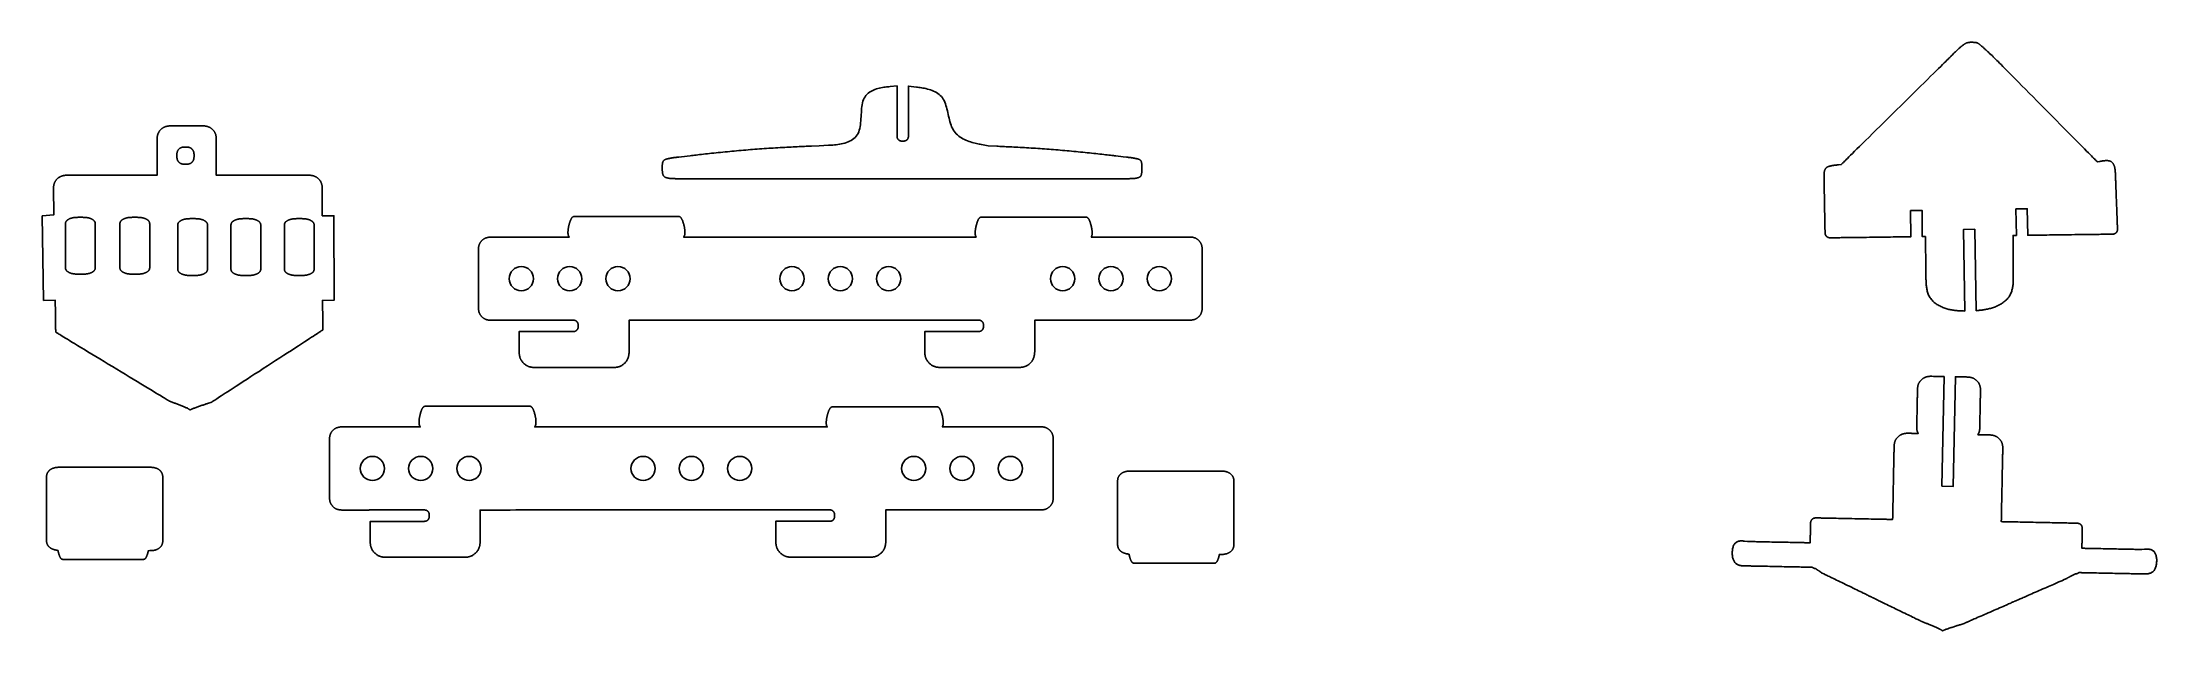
# Model space of a CAD drawing. Header units: millimetres. Extents: x 26 to 901, y 18 to 261.
import ezdxf

# ---------------------------------------------------------------- set-up
doc = ezdxf.new("R2010")
doc.units = ezdxf.units.MM

msp = doc.modelspace()

# ---------------------------------------------------------------- linework, layer by layer
at = {"flags": 128}
for points in [[(821.287384, 149.918776), (820.825526, 149.934979), (820.576612, 149.939383), (820.308175, 149.945263), (820.021335, 149.953192), (819.717208, 149.963745), (819.396916, 149.977499), (819.061574, 149.995029), (818.7123, 150.016907), (818.350214, 150.043712), (817.976434, 150.076017), (817.592077, 150.114396), (817.198261, 150.159426), (816.796106, 150.211681), (816.386729, 150.271736), (815.971247, 150.340167), (815.550782, 150.417549), (815.126447, 150.504456), (814.699364, 150.601465), (814.27065, 150.709147), (813.841423, 150.828081), (813.412785, 150.958753), (812.985762, 151.101297), (812.561368, 151.255758), (812.140613, 151.422182), (811.72451, 151.600616), (811.314068, 151.791104), (810.910302, 151.993693), (810.514219, 152.208429), (810.126834, 152.435358), (809.749156, 152.674524), (809.382198, 152.925975), (809.026971, 153.189757), (808.684487, 153.465913), (808.355757, 153.754492), (808.041791, 154.055539), (807.743602, 154.369099), (807.4622, 154.695217), (807.198599, 155.033941), (806.953808, 155.385316), (806.728839, 155.749388), (806.524364, 156.125881), (806.339698, 156.513235), (806.173813, 156.909568), (806.025686, 157.312998), (805.894288, 157.721644), (805.778596, 158.133623), (805.677583, 158.547055), (805.590224, 158.960056), (805.515492, 159.370746), (805.452363, 159.777242), (805.39981, 160.177663), (805.356809, 160.570127), (805.322331, 160.952752), (805.295353, 161.323657), (805.274848, 161.680959), (805.259792, 162.022777), (805.249158, 162.34723), (805.24192, 162.652434), (805.237052, 162.936509), (805.212249, 164.857111), (805.212244, 164.857442), (805.212215, 164.859755), (805.212134, 164.866036), (805.211978, 164.878265), (805.211719, 164.898426), (805.211333, 164.928503), (805.210795, 164.970479), (805.210079, 165.026336), (805.209159, 165.098058), (805.208011, 165.187629), (805.206608, 165.29703), (805.204926, 165.428245), (805.202938, 165.583259), (805.200621, 165.764051), (805.197946, 165.972608), (805.19489, 166.210911), (805.191428, 166.480944), (805.187533, 166.78469), (805.183181, 167.124131), (805.178346, 167.501252), (805.173015, 167.917043), (805.167226, 168.36853), (805.16103, 168.851747), (805.154478, 169.362727), (805.147621, 169.897504), (805.140511, 170.452113), (805.133196, 171.022586), (805.125729, 171.604959), (805.118159, 172.195262), (805.11054, 172.789533), (805.10292, 173.383804), (805.095351, 173.974108), (805.087884, 174.55648), (805.08057, 175.126953), (805.073458, 175.681562), (805.066602, 176.21634), (805.06005, 176.72732), (805.053854, 177.210536), (805.048065, 177.662023), (805.042734, 178.077815), (805.037899, 178.454935), (805.033547, 178.794377), (805.029652, 179.098123), (805.02619, 179.368155), (805.023134, 179.606458), (805.02046, 179.815016), (805.018142, 179.995808), (805.016154, 180.150822), (805.014471, 180.282037), (805.013069, 180.391438), (805.011921, 180.481008), (805.011001, 180.552731), (805.010285, 180.608588), (805.009746, 180.650564), (805.009361, 180.680641), (805.009103, 180.700802), (805.008945, 180.713031), (805.008865, 180.719311), (805.008835, 180.721625), (805.008831, 180.721955), (805.008778, 180.721955), (805.008406, 180.72195), (805.007395, 180.721938), (805.005427, 180.721913), (805.00218, 180.721871), (804.99734, 180.721809), (804.990584, 180.721724), (804.981592, 180.721608), (804.970048, 180.721462), (804.955631, 180.721277), (804.93802, 180.721054), (804.9169, 180.720785), (804.891949, 180.720467), (804.862849, 180.720096), (804.829278, 180.719668), (804.790921, 180.71918), (804.747456, 180.718626), (804.698564, 180.718003), (804.643927, 180.717308), (804.583224, 180.716534), (804.516298, 180.715682), (804.443626, 180.714757), (804.365846, 180.713766), (804.283599, 180.712718), (804.197519, 180.711623), (804.108249, 180.710485), (804.016424, 180.709316), (803.922684, 180.708122), (803.827668, 180.706911), (803.710098, 180.705415), (803.589241, 191.555637), (798.869534, 191.503067), (798.990378, 180.653957), (798.703085, 180.641045), (798.312531, 180.636037), (797.862001, 180.63026), (797.347211, 180.623658), (796.763878, 180.616178), (796.107717, 180.607764), (795.374445, 180.598361), (794.559778, 180.587914), (793.661573, 180.576397), (792.686258, 180.56389), (791.642397, 180.550504), (790.538563, 180.536349), (789.383321, 180.521535), (788.185238, 180.506172), (786.952884, 180.49037), (785.694827, 180.474237), (784.419633, 180.457885), (783.135871, 180.441423), (781.85211, 180.424961), (780.576917, 180.408609), (779.31886, 180.392477), (778.086505, 180.376674), (776.888423, 180.36131), (775.733181, 180.346497), (774.629346, 180.332342), (773.585487, 180.318957), (772.61017, 180.30645), (771.711966, 180.294932), (770.897299, 180.284485), (770.164026, 180.275082), (769.507866, 180.266668), (768.924532, 180.259188), (768.409743, 180.252587), (767.959212, 180.246809), (767.568657, 180.241802), (767.233795, 180.237508), (766.950339, 180.233873), (766.714007, 180.230842), (766.520514, 180.22836), (766.365578, 180.226374), (766.244913, 180.224826), (766.154236, 180.223664), (766.089262, 180.222831), (766.045709, 180.222272), (766.019291, 180.221934), (766.005725, 180.22176), (766.000727, 180.221696), (766.000013, 180.221686), (765.76953, 180.218756), (765.733264, 180.218318), (765.693742, 180.217981), (765.651172, 180.217891), (765.605754, 180.218191), (765.557693, 180.219027), (765.507193, 180.220544), (765.454457, 180.222886), (765.399689, 180.226199), (765.343091, 180.230627), (765.284867, 180.236315), (765.225222, 180.243409), (765.164358, 180.252052), (765.10248, 180.262391), (765.03979, 180.274571), (764.976492, 180.288734), (764.912791, 180.305028), (764.848889, 180.323597), (764.784989, 180.344585), (764.721296, 180.368138), (764.658013, 180.3944), (764.595327, 180.423474), (764.533363, 180.455291), (764.472228, 180.48974), (764.412032, 180.526709), (764.352882, 180.566088), (764.294888, 180.607766), (764.238156, 180.651629), (764.182796, 180.697568), (764.128914, 180.745471), (764.07662, 180.795228), (764.026023, 180.846725), (763.97723, 180.899853), (763.930349, 180.9545), (763.885489, 181.010554), (763.842758, 181.067905), (763.802265, 181.126441), (763.764118, 181.186051), (763.728423, 181.246624), (763.695291, 181.308047), (763.664829, 181.37021), (763.637105, 181.432987), (763.612025, 181.496189), (763.589451, 181.559613), (763.569249, 181.623055), (763.551283, 181.686312), (763.535418, 181.749181), (763.521516, 181.811458), (763.509444, 181.872941), (763.499065, 181.933425), (763.490244, 181.992707), (763.482844, 182.050584), (763.476731, 182.106852), (763.471768, 182.161308), (763.46782, 182.213748), (763.464752, 182.26397), (763.462426, 182.31177), (763.46071, 182.356944), (763.459465, 182.399289), (763.458556, 182.438602), (763.453502, 182.703955), (763.453493, 182.704401), (763.453433, 182.707522), (763.453273, 182.715995), (763.452961, 182.732494), (763.452446, 182.759696), (763.451678, 182.800275), (763.450608, 182.856907), (763.449182, 182.932269), (763.44735, 183.029035), (763.445064, 183.149881), (763.442271, 183.297482), (763.438921, 183.474515), (763.434964, 183.683655), (763.430349, 183.927577), (763.425025, 184.208956), (763.418941, 184.530469), (763.412048, 184.894791), (763.404294, 185.304597), (763.395629, 185.762564), (763.386001, 186.271366), (763.375388, 186.832342), (763.363862, 187.441477), (763.351526, 188.093421), (763.338482, 188.782824), (763.32483, 189.504332), (763.310672, 190.252597), (763.296109, 191.022266), (763.281242, 191.807987), (763.266174, 192.604412), (763.251003, 193.406188), (763.235832, 194.207964), (763.220763, 195.004389), (763.205896, 195.790111), (763.191334, 196.55978), (763.177175, 197.308044), (763.163524, 198.029553), (763.150479, 198.718955), (763.138144, 199.3709), (763.126618, 199.980035), (763.116004, 200.541011), (763.106377, 201.049813), (763.097711, 201.507779), (763.089958, 201.917585), (763.083064, 202.281907), (763.076981, 202.60342), (763.071657, 202.8848), (763.067042, 203.128722), (763.063085, 203.337861), (763.059735, 203.514894), (763.056942, 203.662496), (763.054655, 203.783341), (763.052825, 203.880107), (763.051399, 203.955469), (763.050328, 204.012102), (763.049559, 204.052681), (763.049045, 204.079883), (763.048732, 204.096381), (763.048572, 204.104854), (763.048513, 204.107976), (763.048505, 204.108421), (763.03414, 204.86756), (763.03192, 204.986963), (763.029744, 205.116786), (763.027871, 205.256062), (763.026558, 205.403824), (763.026067, 205.559103), (763.026654, 205.720935), (763.02858, 205.88835), (763.032103, 206.060383), (763.037484, 206.236066), (763.044977, 206.414431), (763.054847, 206.594512), (763.06735, 206.775342), (763.082744, 206.955953), (763.101289, 207.135379), (763.123245, 207.312651), (763.14887, 207.486804), (763.178422, 207.656869), (763.212162, 207.82188), (763.250347, 207.98087), (763.293238, 208.132871), (763.341077, 208.277125), (763.394047, 208.413708), (763.452316, 208.542904), (763.516048, 208.664998), (763.585413, 208.780274), (763.660576, 208.889018), (763.741707, 208.991513), (763.82897, 209.088044), (763.922533, 209.178894), (764.022563, 209.26435), (764.129227, 209.344695), (764.242692, 209.420215), (764.363125, 209.491192), (764.490693, 209.557912), (764.625563, 209.620661), (764.767903, 209.67972), (764.917878, 209.735377), (765.075657, 209.787914), (765.241406, 209.837618), (765.415293, 209.884772), (765.597278, 209.92962), (765.786499, 209.97226), (765.981888, 210.012743), (766.182378, 210.051126), (766.386901, 210.087462), (766.594389, 210.12181), (766.803774, 210.154221), (767.013989, 210.184751), (767.223964, 210.213456), (767.432634, 210.24039), (767.63893, 210.265608), (767.841783, 210.289167), (768.040126, 210.311118), (768.232892, 210.33152), (768.419012, 210.350425), (768.597419, 210.367891), (768.767044, 210.383969), (768.926821, 210.398717), (769.07568, 210.412189), (770.08273, 210.502168), (770.083686, 210.503112), (770.090386, 210.509718), (770.108572, 210.52765), (770.143985, 210.562569), (770.202369, 210.620139), (770.289467, 210.706023), (770.411021, 210.825882), (770.572774, 210.98538), (770.780469, 211.190178), (771.039848, 211.44594), (771.356654, 211.75833), (771.73663, 212.133007), (772.185518, 212.575636), (772.709062, 213.09188), (773.313003, 213.687401), (774.003086, 214.367861), (774.785052, 215.138923), (775.664643, 216.006251), (776.647603, 216.975505), (777.739676, 218.052349), (778.94373, 219.239615), (780.251154, 220.528809), (781.650461, 221.908604), (783.130166, 223.367676), (784.678783, 224.8947), (786.284828, 226.478351), (787.936814, 228.107302), (789.623257, 229.77023), (791.33267, 231.455808), (793.053569, 233.152711), (794.774467, 234.849614), (796.48388, 236.535192), (798.170323, 238.19812), (799.822309, 239.827071), (801.428354, 241.410722), (802.976971, 242.937746), (804.456676, 244.396818), (805.855983, 245.776614), (807.163407, 247.065807), (808.367461, 248.253073), (809.459534, 249.329917), (810.442494, 250.299172), (811.322086, 251.166499), (812.104052, 251.937561), (812.794133, 252.618021), (813.398075, 253.213543), (813.921619, 253.729786), (814.370508, 254.172415), (814.750484, 254.547093), (815.06729, 254.859481), (815.326669, 255.115244), (815.534363, 255.320043), (815.696116, 255.47954), (815.817671, 255.599399), (815.904769, 255.685282), (815.963152, 255.742852), (815.998566, 255.777773), (816.016751, 255.795704), (816.023451, 255.80231), (816.024408, 255.803254), (816.827007, 256.595165), (816.953259, 256.719706), (817.090606, 256.855012), (817.238103, 256.999973), (817.394806, 257.153473), (817.559772, 257.314403), (817.732055, 257.481649), (817.910712, 257.654097), (818.094798, 257.830637), (818.283369, 258.010155), (818.475481, 258.191537), (818.67019, 258.373674), (818.866551, 258.555451), (819.06362, 258.735756), (819.260453, 258.913476), (819.456106, 259.087498), (819.649634, 259.256712), (819.840094, 259.420003), (820.02654, 259.576258), (820.208028, 259.724366), (820.383615, 259.863216), (820.552559, 259.99195), (820.71493, 260.110751), (820.871, 260.220058), (821.021039, 260.32031), (821.165323, 260.411946), (821.304121, 260.495406), (821.437707, 260.571127), (821.566354, 260.639551), (821.690333, 260.701116), (821.809915, 260.756261), (821.925375, 260.805424), (822.036983, 260.849048), (822.145013, 260.887567), (822.249735, 260.921424), (822.351424, 260.951057), (822.450351, 260.976906), (822.546787, 260.999408), (822.641006, 261.019005), (822.733279, 261.036134), (822.823879, 261.051236), (822.913012, 261.064688), (823.000626, 261.076635), (823.086599, 261.087162), (823.170813, 261.09635), (823.253148, 261.104283), (823.333483, 261.111045), (823.4117, 261.116721), (823.48768, 261.121392), (823.561302, 261.125143), (823.632446, 261.128058), (823.700995, 261.13022), (823.766827, 261.131712), (823.829823, 261.132617), (823.889865, 261.133021), (823.946832, 261.133006), (824.000604, 261.132656), (824.051061, 261.132054), (824.098086, 261.131285), (824.141557, 261.130431), (824.434172, 261.124059), (824.744987, 261.117259), (824.793886, 261.116175), (824.84712, 261.114909), (824.904362, 261.113381), (824.965285, 261.111512), (825.029563, 261.10922), (825.096866, 261.106427), (825.16687, 261.103052), (825.239247, 261.099016), (825.313669, 261.094239), (825.38981, 261.088641), (825.467343, 261.082141), (825.54594, 261.074661), (825.625275, 261.066119), (825.70502, 261.056436), (825.784849, 261.045533), (825.864433, 261.033329), (825.943447, 261.019744), (826.021564, 261.004698), (826.098455, 260.988113), (826.173793, 260.969906), (826.247409, 260.949944), (826.319746, 260.927867), (826.391406, 260.903263), (826.46299, 260.875717), (826.535101, 260.844814), (826.608336, 260.810142), (826.683301, 260.771286), (826.760593, 260.727833), (826.840816, 260.679368), (826.924569, 260.625478), (827.012454, 260.565748), (827.105072, 260.499766), (827.203025, 260.427117), (827.306913, 260.347386), (827.417337, 260.260162), (827.534899, 260.165028), (827.660199, 260.061571), (827.793839, 259.949379), (827.93642, 259.828036), (828.088543, 259.697129), (828.250517, 259.556494), (828.421479, 259.406969), (828.600278, 259.249642), (828.785759, 259.085601), (828.976771, 258.915933), (829.172158, 258.741726), (829.370766, 258.564068), (829.571443, 258.38405), (829.773036, 258.202754), (829.97439, 258.021274), (830.174353, 257.840694), (830.371771, 257.662103), (830.565492, 257.486589), (830.754358, 257.31524), (830.93722, 257.149144), (831.112924, 256.989389), (831.280315, 256.837063), (831.43824, 256.693253), (831.585545, 256.559047), (832.582825, 255.650174), (832.583735, 255.649257), (832.590096, 255.642836), (832.607361, 255.62541), (832.640985, 255.591476), (832.696419, 255.535528), (832.779115, 255.452067), (832.894526, 255.335588), (833.048104, 255.180587), (833.245302, 254.981564), (833.491572, 254.733014), (833.792367, 254.429433), (834.153139, 254.065321), (834.579342, 253.635173), (835.076427, 253.133486), (835.649846, 252.554758), (836.305052, 251.893485), (837.047499, 251.144165), (837.882637, 250.301295), (838.81592, 249.359372), (839.8528, 248.312892), (840.996003, 247.159104), (842.237351, 245.906263), (843.565939, 244.565374), (844.970862, 243.147445), (846.441215, 241.66348), (847.966091, 240.124485), (849.534588, 238.541466), (851.1358, 236.92543), (852.758822, 235.287381), (854.392748, 233.638328), (856.026675, 231.989273), (857.649697, 230.351225), (859.250909, 228.735189), (860.819406, 227.15217), (862.344282, 225.613176), (863.814635, 224.12921), (865.219557, 222.71128), (866.548146, 221.370392), (867.789494, 220.117551), (868.932697, 218.963763), (869.969577, 217.917283), (870.90286, 216.97536), (871.737998, 216.13249), (872.480444, 215.383169), (873.135651, 214.721897), (873.70907, 214.143169), (874.206155, 213.641482), (874.632356, 213.211333), (874.993129, 212.847221), (875.293925, 212.543641), (875.540195, 212.295091), (875.737393, 212.096067), (875.890971, 211.941067), (876.006382, 211.824588), (876.089077, 211.741125), (876.144511, 211.685179), (876.178134, 211.651244), (876.195401, 211.633818), (876.201762, 211.627399), (876.202672, 211.626481), (877.065184, 211.797452), (877.200858, 211.824288), (877.348442, 211.853141), (877.506904, 211.883464), (877.675218, 211.91471), (877.852353, 211.946329), (878.037281, 211.977776), (878.228973, 212.008501), (878.4264, 212.037959), (878.628531, 212.065601), (878.83434, 212.090879), (879.042797, 212.113247), (879.252872, 212.132157), (879.463537, 212.147061), (879.673763, 212.15741), (879.88252, 212.16266), (880.08878, 212.162262), (880.291514, 212.155666), (880.489693, 212.142327), (880.682288, 212.121698), (880.868268, 212.093231), (881.046802, 212.056494), (881.217832, 212.01153), (881.381496, 211.958495), (881.537931, 211.897548), (881.687278, 211.828849), (881.829672, 211.752553), (881.965255, 211.66882), (882.094162, 211.577808), (882.216532, 211.479674), (882.332504, 211.374577), (882.442215, 211.262674), (882.545805, 211.144125), (882.643409, 211.019087), (882.735168, 210.887719), (882.82122, 210.750176), (882.901702, 210.60662), (882.976753, 210.457207), (883.04651, 210.302095), (883.111112, 210.141443), (883.170698, 209.975408), (883.22542, 209.804259), (883.275486, 209.628699), (883.32112, 209.449542), (883.362544, 209.267601), (883.399982, 209.08369), (883.433657, 208.898622), (883.463792, 208.713211), (883.49061, 208.52827), (883.514333, 208.344613), (883.535187, 208.163053), (883.553391, 207.984404), (883.569172, 207.809479), (883.582752, 207.639092), (883.594352, 207.474057), (883.604197, 207.315185), (883.61251, 207.163293), (883.619514, 207.019192), (883.625432, 206.883696), (883.630486, 206.757619), (883.662693, 205.905392), (883.662711, 205.904941), (883.66283, 205.901783), (883.663154, 205.893214), (883.663784, 205.876525), (883.664823, 205.849012), (883.666374, 205.807967), (883.668539, 205.750686), (883.671418, 205.674461), (883.675115, 205.576586), (883.679734, 205.454355), (883.685374, 205.305063), (883.692138, 205.126001), (883.70013, 204.914466), (883.709451, 204.667749), (883.720204, 204.383146), (883.73249, 204.057949), (883.746412, 203.689453), (883.762071, 203.274951), (883.779571, 202.811737), (883.799014, 202.297105), (883.82045, 201.729703), (883.843727, 201.113587), (883.868639, 200.454173), (883.894984, 199.756872), (883.922554, 199.027096), (883.951147, 198.270258), (883.980559, 197.49177), (884.010583, 196.697045), (884.041017, 195.891495), (884.071655, 195.080533), (884.102293, 194.269571), (884.132726, 193.46402), (884.162751, 192.669296), (884.192162, 191.890808), (884.220755, 191.13397), (884.248326, 190.404194), (884.27467, 189.706893), (884.299582, 189.047478), (884.322859, 188.431364), (884.344296, 187.86396), (884.363738, 187.349329), (884.381239, 186.886115), (884.396898, 186.471613), (884.410819, 186.103117), (884.423106, 185.77792), (884.433858, 185.493317), (884.443178, 185.2466), (884.45117, 185.035064), (884.457935, 184.856003), (884.463576, 184.70671), (884.468193, 184.584479), (884.471891, 184.486605), (884.474771, 184.410379), (884.476935, 184.353098), (884.478486, 184.312054), (884.479525, 184.284541), (884.480156, 184.267852), (884.480479, 184.259283), (884.480599, 184.256125), (884.480616, 184.255674), (884.489293, 184.025364), (884.490633, 183.989124), (884.491947, 183.949631), (884.493077, 183.907088), (884.493866, 183.861696), (884.494157, 183.813659), (884.493796, 183.763178), (884.492622, 183.710455), (884.49048, 183.655691), (884.487212, 183.59909), (884.482663, 183.540855), (884.476675, 183.481184), (884.469091, 183.420283), (884.459753, 183.358353), (884.448506, 183.295596), (884.435192, 183.232214), (884.419655, 183.168409), (884.401738, 183.104383), (884.381283, 183.040339), (884.358133, 182.976478), (884.332133, 182.913003), (884.30317, 182.850101), (884.271321, 182.787899), (884.236706, 182.726508), (884.199448, 182.66604), (884.159667, 182.606606), (884.117486, 182.548319), (884.073025, 182.49129), (884.026406, 182.435631), (883.97775, 182.381455), (883.927179, 182.32887), (883.874815, 182.277991), (883.820778, 182.228929), (883.765191, 182.181795), (883.708173, 182.136702), (883.649849, 182.093761), (883.590337, 182.053082), (883.529761, 182.014781), (883.468241, 181.978965), (883.405899, 181.945749), (883.342856, 181.915242), (883.279249, 181.887517), (883.215262, 181.862475), (883.151101, 181.839978), (883.086966, 181.819885), (883.023058, 181.802061), (882.959581, 181.786363), (882.896735, 181.772655), (882.834724, 181.760796), (882.773747, 181.750649), (882.714008, 181.742075), (882.655708, 181.734933), (882.599047, 181.729086), (882.544231, 181.724394), (882.491459, 181.72072), (882.440932, 181.717923), (882.392854, 181.715865), (882.347426, 181.714407), (882.304849, 181.713411), (882.265326, 181.712737), (881.998577, 181.709278), (881.997832, 181.709268), (881.992617, 181.709201), (881.978461, 181.70902), (881.950896, 181.708666), (881.905451, 181.708083), (881.837655, 181.707214), (881.743039, 181.706), (881.617132, 181.704385), (881.455465, 181.702312), (881.253567, 181.699722), (881.006969, 181.696559), (880.7112, 181.692766), (880.361791, 181.688284), (879.954271, 181.683057), (879.48417, 181.677028), (878.947018, 181.670137), (878.338345, 181.662331), (877.653681, 181.653549), (876.888556, 181.643736), (876.0385, 181.632834), (875.101278, 181.620813), (874.083596, 181.607759), (872.994391, 181.593789), (871.842607, 181.579016), (870.637182, 181.563555), (869.387055, 181.547521), (868.101168, 181.531028), (866.788462, 181.514191), (865.457875, 181.497125), (864.118347, 181.479945), (862.77882, 181.462763), (861.448234, 181.445697), (860.135527, 181.428861), (858.84964, 181.412368), (857.599514, 181.396333), (856.394089, 181.380872), (855.242305, 181.3661), (854.1531, 181.352129), (853.135417, 181.339077), (852.198195, 181.327055), (851.348139, 181.316152), (850.583014, 181.306339), (849.898351, 181.297558), (849.289677, 181.289751), (848.752526, 181.282861), (848.282425, 181.276832), (847.359283, 181.268964), (847.147114, 192.238797), (842.427997, 192.147524), (842.652054, 181.204712), (842.560323, 181.203537), (842.548262, 181.203382), (842.354824, 181.200903), (842.254854, 181.199622), (842.157664, 181.198376), (842.06395, 181.197176), (841.974405, 181.196028), (841.889726, 181.194943), (841.810608, 181.193929), (841.737745, 181.192995), (841.671658, 181.192149), (841.612175, 181.191386), (841.558946, 181.190704), (841.511625, 181.190098), (841.469865, 181.189563), (841.433318, 181.189094), (841.401636, 181.188688), (841.374472, 181.188341), (841.351477, 181.188046), (841.332306, 181.187799), (841.31661, 181.187599), (841.304041, 181.187438), (841.294252, 181.187312), (841.286897, 181.187218), (841.281626, 181.187151), (841.278093, 181.187105), (841.27595, 181.187078), (841.274849, 181.187063), (841.274444, 181.187059), (841.274386, 181.187058), (841.274387, 181.186727), (841.274401, 181.184413), (841.274435, 181.178133), (841.274504, 181.165902), (841.274617, 181.145739), (841.274785, 181.11566), (841.275019, 181.07368), (841.275331, 181.017818), (841.275732, 180.946089), (841.276232, 180.856511), (841.276843, 180.7471), (841.277576, 180.615874), (841.278441, 180.460848), (841.279451, 180.280039), (841.280616, 180.071463), (841.281947, 179.833139), (841.283455, 179.563084), (841.285151, 179.259311), (841.287048, 178.919841), (841.289154, 178.542686), (841.291476, 178.12686), (841.293997, 177.675334), (841.296697, 177.192075), (841.29955, 176.68105), (841.302537, 176.146227), (841.305635, 175.59157), (841.30882, 175.021047), (841.312073, 174.438624), (841.31537, 173.848268), (841.318689, 173.253946), (841.322008, 172.659624), (841.325305, 172.069268), (841.328558, 171.486845), (841.331744, 170.916322), (841.334842, 170.361666), (841.337829, 169.826842), (841.340683, 169.315817), (841.343381, 168.832558), (841.345902, 168.381032), (841.348225, 167.965205), (841.350332, 167.588051), (841.352228, 167.248581), (841.353924, 166.944808), (841.355432, 166.674752), (841.356762, 166.436428), (841.357927, 166.227854), (841.358938, 166.047044), (841.359803, 165.892018), (841.360536, 165.760792), (841.361147, 165.651381), (841.361647, 165.561803), (841.362048, 165.490074), (841.362359, 165.434212), (841.362594, 165.392233), (841.362762, 165.362153), (841.362875, 165.34199), (841.362943, 165.329759), (841.362978, 165.323479), (841.362992, 165.321165), (841.362993, 165.320834), (841.371785, 163.743601), (841.372998, 163.495472), (841.37331, 163.225397), (841.37169, 162.935089), (841.367104, 162.626258), (841.358521, 162.300619), (841.344909, 161.959882), (841.325235, 161.60576), (841.298466, 161.239966), (841.263572, 160.864212), (841.219518, 160.480211), (841.165274, 160.089673), (841.099806, 159.694313), (841.022083, 159.295841), (840.931072, 158.895971), (840.825741, 158.496415), (840.705057, 158.098884), (840.56799, 157.705092), (840.413504, 157.316751), (840.240569, 156.935572), (840.048153, 156.563269), (839.835558, 156.201274), (839.603421, 155.84991), (839.352716, 155.50922), (839.084416, 155.179246), (838.799492, 154.86003), (838.49892, 154.551617), (838.18367, 154.254048), (837.854716, 153.967367), (837.513032, 153.691617), (837.159589, 153.426839), (836.795359, 153.173078), (836.421318, 152.930377), (836.038437, 152.698777), (835.647688, 152.478322), (835.250045, 152.269055), (834.846481, 152.071019), (834.437968, 151.884257), (834.025479, 151.70881), (833.609987, 151.544723), (833.192466, 151.392038), (832.773911, 151.25071), (832.355425, 151.120336), (831.93813, 151.000425), (831.523154, 150.890486), (831.111619, 150.790028), (830.704652, 150.698562), (830.303375, 150.615593), (829.908916, 150.540633), (829.522397, 150.473191), (829.144944, 150.412776), (828.777683, 150.358896), (828.421737, 150.31106), (828.078233, 150.268778), (827.748293, 150.231559), (827.433044, 150.198911), (827.13361, 150.170343), (826.851116, 150.145366), (826.586687, 150.123488), (826.00635, 150.022576), (825.449401, 183.749791), (820.815796, 183.682643), (821.287384, 149.918776)], [(282.186241, 209.224693), (282.186241, 208.80793), (282.186259, 208.742352), (282.186387, 208.670891), (282.186734, 208.593918), (282.187409, 208.511802), (282.188522, 208.424912), (282.190182, 208.333618), (282.192499, 208.238289), (282.195583, 208.139295), (282.199542, 208.037004), (282.204486, 207.931787), (282.210526, 207.824013), (282.217769, 207.714051), (282.226326, 207.602271), (282.236306, 207.489042), (282.247819, 207.374734), (282.260974, 207.259716), (282.27588, 207.144357), (282.292647, 207.029027), (282.311385, 206.914096), (282.332203, 206.799932), (282.355302, 206.686877), (282.381253, 206.575158), (282.410717, 206.464974), (282.444356, 206.356523), (282.482832, 206.250006), (282.526807, 206.145619), (282.576943, 206.043563), (282.633902, 205.944036), (282.698346, 205.847238), (282.770936, 205.753366), (282.852335, 205.662619), (282.943204, 205.575198), (283.044206, 205.491299), (283.156002, 205.411123), (283.279254, 205.334869), (283.414624, 205.262734), (283.562774, 205.194918), (283.724366, 205.131619), (283.900063, 205.073037), (284.090524, 205.019371), (284.296028, 204.970743), (284.515308, 204.926974), (284.74671, 204.887807), (284.988584, 204.852988), (285.239276, 204.822259), (285.497134, 204.795367), (285.760507, 204.772055), (286.027742, 204.752066), (286.297187, 204.735147), (286.567189, 204.72104), (286.836097, 204.70949), (287.102257, 204.700242), (287.364019, 204.69304), (287.619729, 204.687627), (287.867735, 204.683749), (288.106385, 204.681149), (288.334027, 204.679572), (288.549009, 204.678762), (288.749678, 204.678464), (290.108857, 204.678421), (290.112667, 204.678421), (290.13934, 204.678421), (290.211739, 204.678421), (290.352727, 204.678421), (290.585166, 204.678421), (290.931919, 204.678421), (291.415849, 204.678421), (292.059819, 204.678421), (292.886692, 204.678421), (293.91933, 204.678421), (295.180597, 204.678421), (296.693355, 204.678421), (298.480467, 204.678421), (300.564795, 204.678421), (302.969204, 204.678421), (305.716555, 204.678421), (308.829712, 204.678421), (312.331537, 204.678421), (316.244893, 204.678421), (320.592643, 204.678421), (325.386219, 204.678421), (330.591325, 204.678421), (336.162237, 204.678421), (342.053229, 204.678421), (348.218575, 204.678421), (354.612549, 204.678421), (361.189426, 204.678421), (367.90348, 204.678421), (374.708985, 204.678421), (381.560216, 204.678421), (388.411447, 204.678421), (395.216952, 204.678421), (401.931006, 204.678421), (408.507883, 204.678421), (414.901858, 204.678421), (421.067203, 204.678421), (426.958195, 204.678421), (432.529107, 204.678421), (437.734214, 204.678421), (442.527789, 204.678421), (446.875539, 204.678421), (450.788895, 204.678421), (454.29072, 204.678421), (457.403877, 204.678421), (460.151228, 204.678421), (462.555637, 204.678421), (464.639966, 204.678421), (466.427078, 204.678421), (467.939836, 204.678421), (469.201102, 204.678421), (470.233741, 204.678421), (471.060613, 204.678421), (471.704583, 204.678421), (472.188513, 204.678421), (472.535266, 204.678421), (472.767705, 204.678421), (472.908693, 204.678421), (472.981092, 204.678421), (473.007765, 204.678421), (473.011576, 204.678421), (474.186132, 204.678421), (474.370844, 204.678464), (474.571488, 204.678762), (474.786379, 204.679572), (475.01383, 204.681149), (475.252156, 204.683749), (475.499671, 204.687627), (475.754689, 204.69304), (476.015523, 204.700242), (476.280489, 204.70949), (476.5479, 204.72104), (476.81607, 204.735147), (477.083314, 204.752066), (477.347945, 204.772055), (477.608278, 204.795367), (477.862626, 204.822259), (478.109304, 204.852988), (478.346625, 204.887807), (478.572905, 204.926974), (478.786457, 204.970743), (478.985594, 205.019371), (479.169035, 205.073037), (479.337104, 205.131619), (479.490532, 205.194918), (479.630047, 205.262734), (479.756379, 205.334869), (479.870256, 205.411123), (479.972408, 205.491299), (480.063563, 205.575198), (480.144452, 205.662619), (480.215801, 205.753366), (480.278342, 205.847238), (480.332803, 205.944036), (480.379912, 206.043563), (480.4204, 206.145619), (480.454994, 206.250006), (480.484425, 206.356523), (480.509421, 206.464974), (480.530711, 206.575158), (480.549025, 206.686877), (480.565091, 206.799932), (480.579529, 206.914096), (480.592526, 207.029027), (480.604155, 207.144357), (480.614493, 207.259716), (480.623617, 207.374734), (480.631602, 207.489042), (480.638524, 207.602271), (480.644459, 207.714051), (480.649483, 207.824013), (480.653671, 207.931787), (480.657101, 208.037004), (480.659847, 208.139295), (480.661985, 208.238289), (480.663592, 208.333618), (480.664744, 208.424912), (480.665516, 208.511802), (480.665984, 208.593918), (480.666225, 208.670891), (480.666313, 208.742352), (480.666326, 209.224693), (480.666326, 209.641413), (480.666307, 209.706969), (480.666175, 209.778309), (480.665818, 209.854965), (480.665121, 209.936471), (480.663973, 210.022359), (480.662261, 210.112163), (480.659871, 210.205415), (480.656691, 210.301649), (480.652607, 210.400397), (480.647507, 210.501192), (480.641278, 210.603568), (480.633807, 210.707056), (480.624981, 210.811191), (480.614687, 210.915505), (480.602812, 211.019531), (480.589244, 211.122802), (480.573869, 211.22485), (480.556575, 211.32521), (480.537248, 211.423413), (480.515775, 211.518993), (480.491961, 211.611576), (480.46527, 211.701163), (480.435084, 211.787848), (480.400786, 211.871725), (480.361757, 211.952889), (480.31738, 212.031433), (480.267035, 212.107453), (480.210106, 212.181041), (480.145973, 212.252293), (480.07402, 212.321303), (479.993627, 212.388164), (479.904176, 212.452971), (479.80505, 212.515819), (479.695631, 212.576801), (479.575299, 212.636011), (479.443438, 212.693545), (479.299429, 212.749496), (479.142654, 212.803958), (478.972495, 212.857025), (478.788333, 212.908793), (478.589917, 212.959332), (478.378455, 213.008628), (478.155522, 213.056643), (477.922694, 213.10334), (477.681546, 213.148681), (477.433652, 213.192629), (477.180587, 213.235147), (476.923927, 213.276196), (476.665246, 213.31574), (476.406119, 213.353742), (476.148121, 213.390163), (475.892827, 213.424966), (475.641812, 213.458115), (475.396651, 213.489571), (475.158919, 213.519297), (474.930191, 213.547256), (474.712042, 213.57341), (474.506047, 213.597721), (474.31378, 213.620154), (473.011576, 213.770964), (469.906982, 214.130309), (469.418397, 214.186847), (468.885571, 214.248423), (468.310834, 214.314686), (467.696512, 214.385283), (467.044936, 214.459863), (466.358434, 214.538073), (465.639333, 214.619562), (464.889962, 214.703978), (464.112651, 214.790968), (463.309727, 214.880182), (462.483519, 214.971266), (461.636355, 215.06387), (460.770564, 215.157641), (459.888474, 215.252227), (458.992414, 215.347277), (458.084713, 215.442438), (457.167698, 215.537358), (456.243698, 215.631686), (455.315042, 215.72507), (454.384058, 215.817158), (453.452686, 215.907656), (452.521316, 215.996506), (451.589945, 216.083709), (450.658575, 216.169263), (449.727206, 216.25317), (448.795837, 216.335429), (447.864469, 216.41604), (446.933101, 216.495004), (446.001733, 216.572321), (445.070366, 216.64799), (444.138999, 216.722012), (443.207633, 216.794388), (442.276266, 216.865116), (441.3449, 216.934197), (440.413534, 217.001631), (439.482168, 217.067419), (438.550802, 217.13156), (437.619437, 217.194054), (436.688071, 217.254902), (435.756705, 217.314104), (434.825728, 217.371656), (433.897079, 217.427539), (432.973087, 217.48173), (432.05608, 217.534208), (431.148386, 217.58495), (430.252335, 217.633933), (429.370254, 217.681136), (428.504472, 217.726534), (427.657318, 217.770106), (426.831119, 217.81183), (426.028204, 217.851683), (425.250902, 217.889643), (424.501541, 217.925686), (423.782449, 217.959791), (423.095955, 217.991935), (422.444387, 218.022095), (421.830074, 218.05025), (421.255344, 218.076376), (420.722525, 218.100452), (417.129394, 218.262174), (414.25166, 218.824319), (413.799164, 218.913121), (413.307982, 219.011939), (412.782595, 219.122356), (412.227484, 219.245957), (411.64713, 219.384325), (411.046013, 219.539043), (410.428613, 219.711696), (409.799412, 219.903868), (409.162889, 220.117141), (408.523526, 220.3531), (407.885803, 220.613329), (407.2542, 220.89941), (406.633199, 221.212928), (406.027279, 221.555467), (405.440923, 221.928611), (404.878609, 222.333942), (404.344819, 222.773045), (403.844033, 223.247504), (403.380732, 223.758902), (402.959397, 224.308822), (402.58299, 224.897887), (402.248404, 225.522867), (401.951012, 226.17957), (401.68619, 226.863804), (401.449312, 227.571379), (401.235752, 228.298101), (401.040885, 229.03978), (400.860085, 229.792224), (400.688726, 230.551241), (400.522183, 231.31264), (400.355831, 232.072228), (400.185043, 232.825814), (400.005195, 233.569207), (399.81166, 234.298214), (399.599814, 235.008644), (399.365029, 235.696306), (399.102682, 236.357007), (398.808146, 236.986556), (398.476796, 237.580761), (398.104006, 238.135431), (397.686661, 238.647397), (397.227694, 239.117581), (396.731547, 239.547929), (396.202662, 239.940388), (395.645481, 240.296903), (395.064448, 240.619419), (394.464005, 240.909883), (393.848594, 241.17024), (393.222658, 241.402436), (392.590639, 241.608417), (391.95698, 241.790128), (391.326124, 241.949516), (390.702512, 242.088526), (390.090589, 242.209104), (389.494795, 242.313196), (388.919574, 242.402747), (388.369368, 242.479703), (387.84862, 242.54601), (387.361772, 242.603615), (384.060913, 242.975238), (384.060913, 242.974814), (384.060913, 242.971846), (384.060913, 242.96379), (384.060913, 242.948101), (384.060913, 242.922236), (384.060913, 242.883651), (384.060913, 242.829801), (384.060913, 242.758142), (384.060913, 242.66613), (384.060913, 242.551221), (384.060913, 242.410872), (384.060913, 242.242537), (384.060913, 242.043673), (384.060913, 241.811736), (384.060913, 241.544181), (384.060913, 241.238465), (384.060913, 240.892043), (384.060913, 240.502372), (384.060913, 240.066906), (384.060913, 239.583103), (384.060913, 239.04969), (384.060913, 238.470483), (384.060913, 237.85057), (384.060913, 237.19504), (384.060913, 236.508981), (384.060913, 235.79748), (384.060913, 235.065627), (384.060913, 234.318509), (384.060913, 233.561215), (384.060913, 232.798833), (384.060913, 232.036451), (384.060913, 231.279156), (384.060913, 230.532039), (384.060913, 229.800185), (384.060913, 229.088685), (384.060913, 228.402626), (384.060913, 227.747096), (384.060913, 227.127183), (384.060913, 226.547976), (384.060913, 226.014563), (384.060913, 225.530759), (384.060913, 225.095294), (384.060913, 224.705623), (384.060913, 224.359201), (384.060913, 224.053485), (384.060913, 223.78593), (384.060913, 223.553993), (384.060913, 223.355129), (384.060913, 223.186794), (384.060913, 223.046444), (384.060913, 222.931536), (384.060913, 222.839524), (384.060913, 222.767865), (384.060913, 222.714015), (384.060913, 222.67543), (384.060913, 222.649565), (384.060913, 222.633876), (384.060913, 222.62582), (384.060913, 222.622852), (384.060913, 222.622428), (384.060913, 222.405696), (384.060891, 222.371593), (384.060737, 222.33443), (384.060317, 222.294398), (384.0595, 222.251688), (384.058153, 222.206491), (384.056143, 222.158999), (384.053338, 222.109403), (384.049606, 222.057893), (384.044814, 222.00466), (384.038829, 221.949896), (384.031519, 221.893792), (384.022751, 221.836539), (384.012394, 221.778327), (384.000314, 221.719349), (383.986378, 221.659795), (383.970456, 221.599855), (383.952413, 221.539722), (383.932117, 221.479586), (383.909436, 221.419639), (383.884238, 221.36007), (383.856429, 221.301058), (383.826072, 221.242722), (383.793272, 221.185168), (383.758131, 221.1285), (383.720751, 221.072825), (383.681237, 221.018248), (383.63969, 220.964874), (383.596215, 220.912809), (383.550913, 220.862159), (383.503889, 220.813029), (383.455244, 220.765524), (383.405083, 220.71975), (383.353508, 220.675813), (383.300622, 220.633817), (383.246529, 220.59387), (383.19133, 220.556075), (383.13513, 220.520538), (383.078031, 220.487366), (383.020136, 220.456663), (382.961549, 220.428535), (382.902387, 220.403048), (382.842826, 220.380107), (382.783059, 220.359579), (382.723277, 220.341329), (382.66367, 220.325224), (382.604432, 220.311129), (382.545752, 220.29891), (382.487823, 220.288434), (382.430837, 220.279566), (382.374984, 220.272172), (382.320456, 220.266119), (382.267444, 220.261271), (382.216141, 220.257496), (382.166737, 220.254659), (382.119424, 220.252627), (382.074393, 220.251264), (382.031837, 220.250438), (381.991946, 220.250013), (381.954911, 220.249857), (381.704938, 220.249834), (381.488951, 220.249834), (381.454965, 220.249857), (381.41793, 220.250012), (381.378039, 220.250435), (381.335482, 220.251258), (381.290451, 220.252616), (381.243137, 220.25464), (381.193731, 220.257466), (381.142426, 220.261226), (381.089412, 220.266055), (381.034882, 220.272084), (380.979025, 220.279449), (380.922034, 220.288282), (380.864101, 220.298717), (380.805416, 220.310888), (380.746171, 220.324927), (380.686557, 220.34097), (380.626766, 220.359148), (380.566989, 220.379595), (380.507418, 220.402446), (380.448244, 220.427833), (380.389644, 220.45585), (380.331735, 220.486434), (380.274621, 220.519479), (380.218405, 220.554883), (380.163189, 220.592541), (380.109078, 220.632349), (380.056175, 220.674204), (380.004581, 220.718002), (379.954402, 220.763638), (379.905739, 220.811008), (379.858696, 220.86001), (379.813376, 220.910538), (379.769882, 220.962489), (379.728318, 221.015759), (379.688786, 221.070245), (379.65139, 221.125841), (379.616233, 221.182445), (379.583417, 221.239952), (379.553047, 221.298258), (379.525224, 221.35726), (379.500014, 221.416838), (379.477323, 221.476815), (379.457018, 221.536999), (379.438966, 221.597196), (379.423036, 221.657214), (379.409094, 221.716861), (379.397009, 221.775943), (379.386646, 221.834268), (379.377874, 221.891643), (379.370561, 221.947876), (379.364573, 222.002774), (379.359779, 222.056144), (379.356045, 222.107794), (379.353239, 222.157531), (379.351228, 222.205163), (379.34988, 222.250496), (379.349063, 222.293338), (379.348643, 222.333497), (379.348488, 222.37078), (379.348466, 222.622428), (379.348466, 222.622853), (379.348466, 222.625831), (379.348466, 222.633916), (379.348466, 222.649659), (379.348466, 222.675613), (379.348466, 222.714332), (379.348466, 222.768369), (379.348466, 222.840276), (379.348466, 222.932606), (379.348466, 223.047912), (379.348466, 223.188747), (379.348466, 223.357665), (379.348466, 223.557217), (379.348466, 223.789957), (379.348466, 224.058437), (379.348466, 224.365212), (379.348466, 224.712832), (379.348466, 225.103852), (379.348466, 225.540825), (379.348466, 226.026302), (379.348466, 226.561562), (379.348466, 227.142773), (379.348466, 227.764832), (379.348466, 228.42263), (379.348466, 229.111064), (379.348466, 229.825027), (379.348466, 230.559413), (379.348466, 231.309116), (379.348466, 232.069031), (379.348466, 232.834052), (379.348466, 233.599073), (379.348466, 234.358988), (379.348466, 235.108692), (379.348466, 235.843078), (379.348466, 236.55704), (379.348466, 237.245474), (379.348466, 237.903273), (379.348466, 238.525331), (379.348466, 239.106543), (379.348466, 239.641802), (379.348466, 240.12728), (379.348466, 240.564252), (379.348466, 240.955272), (379.348466, 241.302893), (379.348466, 241.609667), (379.348466, 241.878148), (379.348466, 242.110888), (379.348466, 242.31044), (379.348466, 242.479357), (379.348466, 242.620193), (379.348466, 242.735499), (379.348466, 242.827829), (379.348466, 242.899736), (379.348466, 242.953772), (379.348466, 242.992491), (379.348466, 243.018446), (379.348466, 243.034189), (379.348466, 243.042273), (379.348466, 243.045252), (379.348466, 243.045677), (376.470401, 242.788559), (376.017928, 242.747663), (375.527213, 242.70051), (375.003187, 242.6447), (374.450779, 242.577832), (373.87492, 242.497507), (373.280538, 242.401324), (372.672565, 242.286883), (372.055929, 242.151783), (371.435561, 241.993625), (370.81639, 241.810008), (370.203346, 241.598533), (369.601359, 241.356798), (369.015359, 241.082404), (368.450275, 240.77295), (367.911038, 240.426036), (367.402576, 240.039263), (366.929821, 239.610229), (366.497702, 239.136535), (366.111148, 238.61578), (365.775089, 238.045564), (365.492657, 237.424765), (365.259789, 236.757371), (365.070622, 236.048648), (364.919294, 235.303863), (364.799945, 234.528281), (364.706711, 233.727169), (364.633732, 232.905793), (364.575144, 232.06942), (364.525087, 231.223315), (364.477699, 230.372744), (364.427117, 229.522975), (364.36748, 228.679272), (364.292927, 227.846902), (364.197594, 227.031132), (364.075621, 226.237228), (363.921145, 225.470455), (363.728304, 224.73608), (363.491238, 224.039369), (363.204083, 223.385589), (362.860978, 222.780005), (362.457967, 222.22658), (361.998712, 221.724056), (361.488782, 221.269875), (360.933746, 220.861475), (360.339173, 220.496297), (359.710629, 220.171779), (359.053685, 219.885362), (358.373908, 219.634485), (357.676867, 219.416587), (356.96813, 219.229109), (356.253267, 219.06949), (355.537844, 218.935169), (354.827432, 218.823587), (354.127598, 218.732182), (353.44391, 218.658395), (352.781938, 218.599664), (352.14725, 218.553431), (351.545414, 218.517134), (350.981998, 218.488212), (347.158733, 218.313763), (343.989364, 218.17582), (343.490585, 218.154097), (342.946642, 218.130323), (342.359912, 218.104514), (341.732773, 218.076689), (341.0676, 218.046865), (340.366772, 218.015059), (339.632665, 217.98129), (338.867656, 217.945575), (338.074122, 217.90793), (337.25444, 217.868375), (336.410987, 217.826925), (335.546139, 217.7836), (334.662274, 217.738416), (333.761769, 217.691391), (332.847, 217.642543), (331.920345, 217.591888), (330.98418, 217.539446), (330.040882, 217.485232), (329.092829, 217.429265), (328.142397, 217.371563), (327.191567, 217.312139), (326.240735, 217.250998), (325.289901, 217.188138), (324.339066, 217.123562), (323.38823, 217.057268), (322.437392, 216.989257), (321.486554, 216.91953), (320.535714, 216.848086), (319.584874, 216.774925), (318.634032, 216.700049), (317.68319, 216.623458), (316.732348, 216.54515), (315.781505, 216.465128), (314.830662, 216.38339), (313.879819, 216.299938), (312.928976, 216.214772), (311.978133, 216.127891), (311.02729, 216.039296), (310.076448, 215.948988), (309.125606, 215.856966), (308.175161, 215.763291), (307.227093, 215.668263), (306.283781, 215.572244), (305.3476, 215.475593), (304.420928, 215.378672), (303.506142, 215.281841), (302.605618, 215.185461), (301.721735, 215.089892), (300.856869, 214.995496), (300.013397, 214.902633), (299.193697, 214.811664), (298.400144, 214.722949), (297.635117, 214.636849), (296.900992, 214.553724), (296.200147, 214.473936), (295.534958, 214.397845), (294.907802, 214.325812), (294.321058, 214.258198), (293.7771, 214.195362), (290.108857, 213.770964), (288.983698, 213.64071), (288.806742, 213.620201), (288.614451, 213.597776), (288.408364, 213.573472), (288.190024, 213.547326), (287.960972, 213.519375), (287.722748, 213.489657), (287.476895, 213.458209), (287.224954, 213.425069), (286.968465, 213.390274), (286.708971, 213.353861), (286.448012, 213.315867), (286.187129, 213.27633), (285.927865, 213.235287), (285.67176, 213.192776), (285.420356, 213.148833), (285.175193, 213.103497), (284.937813, 213.056803), (284.709758, 213.008791), (284.492568, 212.959497), (284.287786, 212.908958), (284.096603, 212.85719), (283.918817, 212.804121), (283.753877, 212.749656), (283.601233, 212.693701), (283.460333, 212.636163), (283.330627, 212.576947), (283.211563, 212.515959), (283.102591, 212.453105), (283.00316, 212.38829), (282.912718, 212.321421), (282.830714, 212.252404), (282.756599, 212.181144), (282.68982, 212.107547), (282.629827, 212.03152), (282.576069, 211.952967), (282.527995, 211.871795), (282.485054, 211.78791), (282.446694, 211.701218), (282.412366, 211.611624), (282.381518, 211.519034), (282.353667, 211.423448), (282.328598, 211.32524), (282.306166, 211.224876), (282.286223, 211.122823), (282.268624, 211.019548), (282.253221, 210.915519), (282.239869, 210.811203), (282.228421, 210.707065), (282.21873, 210.603575), (282.210651, 210.501197), (282.204036, 210.400401), (282.198739, 210.301651), (282.194614, 210.205417), (282.191514, 210.112164), (282.189292, 210.02236), (282.187803, 209.936471), (282.1869, 209.854965), (282.186436, 209.778309), (282.186266, 209.706969), (282.186241, 209.224693)], [(26.122764, 154.276041), (30.922159, 154.352218), (30.929717, 153.85713), (30.938841, 153.259435), (30.948304, 152.639575), (30.958037, 152.001983), (30.967974, 151.351092), (30.978046, 150.691336), (30.988185, 150.027148), (30.998324, 149.362959), (31.008396, 148.703203), (31.018333, 148.052313), (31.028066, 147.414721), (31.037529, 146.794861), (31.046653, 146.197165), (31.055371, 145.626066), (31.063616, 145.085997), (31.071319, 144.581391), (31.078413, 144.11668), (31.084847, 143.69519), (31.090639, 143.315812), (31.095822, 142.976329), (31.100429, 142.674526), (31.104495, 142.408186), (31.108053, 142.175092), (31.111138, 141.973027), (31.113783, 141.799777), (31.116021, 141.653124), (31.117888, 141.53085), (31.119416, 141.430742), (31.12064, 141.350581), (31.121593, 141.288152), (31.122309, 141.241238), (31.122822, 141.207622), (31.123167, 141.185089), (31.123375, 141.17142), (31.123482, 141.164402), (31.123521, 141.161816), (31.123527, 141.161446), (31.124508, 141.160852), (31.13137, 141.156691), (31.149994, 141.145396), (31.186264, 141.1234), (31.246061, 141.087137), (31.335265, 141.033039), (31.459759, 140.95754), (31.625424, 140.857073), (31.838141, 140.728072), (32.103793, 140.566968), (32.428262, 140.370196), (32.817427, 140.134188), (33.277172, 139.855378), (33.813378, 139.530198), (34.431926, 139.155082), (35.138698, 138.726463), (35.939575, 138.240775), (36.84044, 137.69445), (37.847174, 137.08392), (38.965657, 136.405621), (40.198832, 135.657767), (41.537876, 134.84571), (42.971025, 133.976583), (44.486517, 133.057519), (46.072587, 132.095653), (47.717474, 131.098119), (49.409414, 130.07205), (51.136643, 129.024579), (52.887399, 127.962841), (54.649917, 126.893969), (56.412436, 125.825097), (58.163192, 124.763359), (59.890421, 123.715888), (61.58236, 122.689819), (63.227247, 121.692285), (64.813318, 120.730419), (66.328809, 119.811356), (67.761958, 118.942228), (69.101002, 118.130171), (70.334177, 117.382317), (71.452661, 116.704018), (72.459395, 116.093489), (73.360259, 115.547163), (74.161137, 115.061475), (74.867909, 114.632856), (75.486457, 114.25774), (76.022662, 113.93256), (76.482407, 113.65375), (76.871573, 113.417742), (77.196041, 113.22097), (77.461693, 113.059867), (77.674411, 112.930865), (77.840076, 112.830398), (77.96457, 112.754899), (78.053774, 112.700802), (78.11357, 112.664538), (78.14984, 112.642543), (78.168465, 112.631248), (78.175327, 112.627087), (78.176307, 112.626492), (80.034067, 111.935095), (80.307848, 111.833036), (80.60032, 111.723729), (80.908789, 111.608032), (81.230559, 111.486802), (81.562935, 111.360894), (81.903224, 111.231168), (82.24873, 111.098479), (82.596758, 110.963685), (82.944614, 110.827641), (83.289603, 110.691207), (83.629031, 110.555239), (83.960201, 110.420593), (84.280421, 110.288127), (84.586994, 110.158698), (84.877226, 110.033162), (85.148423, 109.912377), (85.39789, 109.7972), (85.622932, 109.688489), (85.820854, 109.587098), (85.989918, 109.493756), (86.132217, 109.408663), (86.250799, 109.331887), (86.348712, 109.263501), (86.429006, 109.203572), (86.494729, 109.152172), (86.54893, 109.109369), (86.594658, 109.075234), (86.634961, 109.049836), (86.672889, 109.033245), (86.711489, 109.025532), (86.753811, 109.026765), (86.802904, 109.037015), (86.861816, 109.056352), (86.933596, 109.084845), (87.021292, 109.122564), (87.127955, 109.169579), (87.256631, 109.225959), (87.41037, 109.291776), (87.592221, 109.367097), (87.804253, 109.451829), (88.044616, 109.545218), (88.310481, 109.646345), (88.599018, 109.754293), (88.907398, 109.868142), (89.232792, 109.986973), (89.57237, 110.109871), (89.923304, 110.235914), (90.282763, 110.364186), (90.647919, 110.493767), (91.015941, 110.62374), (91.384002, 110.753185), (91.74927, 110.881186), (92.108918, 111.006823), (92.460115, 111.129177), (92.800033, 111.247331), (93.125842, 111.360366), (93.434712, 111.467363), (93.723815, 111.567405), (93.99032, 111.659573), (95.685413, 112.245737), (95.686373, 112.246359), (95.69309, 112.250714), (95.711322, 112.262535), (95.746828, 112.285554), (95.805364, 112.323505), (95.892689, 112.38012), (96.01456, 112.459133), (96.176734, 112.564275), (96.384969, 112.699281), (96.645024, 112.867882), (96.962655, 113.073812), (97.34362, 113.320804), (97.793678, 113.61259), (98.318584, 113.952904), (98.924099, 114.345478), (99.615978, 114.794045), (100.39998, 115.302338), (101.281862, 115.874089), (102.267382, 116.513033), (103.362298, 117.222901), (104.569488, 118.00556), (105.880316, 118.855411), (107.283267, 119.764988), (108.766824, 120.726825), (110.319474, 121.733456), (111.929701, 122.777417), (113.585989, 123.85124), (115.276823, 124.94746), (116.990687, 126.058612), (118.716067, 127.17723), (120.441447, 128.295848), (122.155311, 129.407), (123.846145, 130.50322), (125.502433, 131.577043), (127.112659, 132.621004), (128.665309, 133.627635), (130.148867, 134.589472), (131.551818, 135.499049), (132.862646, 136.348899), (134.069836, 137.131559), (135.164752, 137.841427), (136.150272, 138.48037), (137.032154, 139.052122), (137.816156, 139.560415), (138.508035, 140.008982), (139.113549, 140.401556), (139.638456, 140.741869), (140.088514, 141.033656), (140.469479, 141.280647), (140.78711, 141.486578), (141.047164, 141.655179), (141.2554, 141.790184), (141.417574, 141.895327), (141.539445, 141.974339), (141.62677, 142.030955), (141.685305, 142.068906), (141.720811, 142.091925), (141.739044, 142.103746), (141.745761, 142.108101), (141.74672, 142.108723), (141.746715, 142.109061), (141.746676, 142.111431), (141.746568, 142.117861), (141.74636, 142.130384), (141.746016, 142.15103), (141.745504, 142.18183), (141.744788, 142.224814), (141.743836, 142.282014), (141.742613, 142.355459), (141.741086, 142.447181), (141.739221, 142.559211), (141.736985, 142.693579), (141.734342, 142.852316), (141.73126, 143.037452), (141.727705, 143.251019), (141.723643, 143.495048), (141.719039, 143.771568), (141.713862, 144.082611), (141.708075, 144.430208), (141.701646, 144.816388), (141.694558, 145.242169), (141.686862, 145.704502), (141.678625, 146.199328), (141.669914, 146.722584), (141.660798, 147.27021), (141.651344, 147.838142), (141.641619, 148.422321), (141.631691, 149.018684), (141.621629, 149.623171), (141.611498, 150.231718), (141.601368, 150.840266), (141.591305, 151.444752), (141.581377, 152.041115), (141.571653, 152.625294), (141.562198, 153.193227), (141.553082, 153.740852), (141.544199, 154.274469), (146.343067, 154.354361), (146.248231, 189.36522), (141.448249, 189.352218), (141.448249, 190.281926), (141.448249, 190.283298), (141.448249, 190.287022), (141.448249, 190.294273), (141.448249, 190.306228), (141.448249, 190.324062), (141.448249, 190.348951), (141.448249, 190.382072), (141.448249, 190.424599), (141.448249, 190.47771), (141.448249, 190.542579), (141.448249, 190.620383), (141.448249, 190.712297), (141.448249, 190.819498), (141.448249, 190.943161), (141.448249, 191.084462), (141.448249, 191.244577), (141.448249, 191.424682), (141.448249, 191.625953), (141.448249, 191.849565), (141.448249, 192.096108), (141.448249, 192.363815), (141.448249, 192.650337), (141.448249, 192.953321), (141.448249, 193.270416), (141.448249, 193.599269), (141.448249, 193.93753), (141.448249, 194.282846), (141.448249, 194.632865), (141.448249, 194.985235), (141.448249, 195.337606), (141.448249, 195.687626), (141.448249, 196.032941), (141.448249, 196.371202), (141.448249, 196.700055), (141.448249, 197.01715), (141.448249, 197.320134), (141.448249, 197.606656), (141.448249, 197.874364), (141.448249, 198.120906), (141.448249, 198.344518), (141.448249, 198.545789), (141.448249, 198.725894), (141.448249, 198.88601), (141.448249, 199.027311), (141.448249, 199.150974), (141.448249, 199.258174), (141.448249, 199.350089), (141.448249, 199.427893), (141.448249, 199.492762), (141.448249, 199.545872), (141.448249, 199.5884), (141.448249, 199.62152), (141.448249, 199.646409), (141.448249, 199.664243), (141.448249, 199.676198), (141.448249, 199.68345), (141.448249, 199.687173), (141.448249, 199.688545), (141.448249, 199.688741), (141.448188, 200.369889), (141.447757, 200.470807), (141.44659, 200.579514), (141.444317, 200.695492), (141.44057, 200.818222), (141.43498, 200.947184), (141.427178, 201.08186), (141.416796, 201.221731), (141.403466, 201.366277), (141.386819, 201.514979), (141.366485, 201.667318), (141.342097, 201.822776), (141.313286, 201.980832), (141.279683, 202.140969), (141.240921, 202.302666), (141.19663, 202.465405), (141.146441, 202.628666), (141.089986, 202.791931), (141.026897, 202.954681), (140.956805, 203.116395), (140.87945, 203.276595), (140.79501, 203.434955), (140.703772, 203.59119), (140.606022, 203.745012), (140.502047, 203.896137), (140.392134, 204.044277), (140.27657, 204.189149), (140.155639, 204.330463), (140.029631, 204.467936), (139.898831, 204.601281), (139.763526, 204.730212), (139.624003, 204.854442), (139.480547, 204.973687), (139.333447, 205.087659), (139.182988, 205.196074), (139.029457, 205.298644), (138.873142, 205.395084), (138.714328, 205.485108), (138.553302, 205.568429), (138.390351, 205.644762), (138.225802, 205.713929), (138.060147, 205.776185), (137.893919, 205.831894), (137.727649, 205.881421), (137.561871, 205.925127), (137.397117, 205.963378), (137.233918, 205.996537), (137.072808, 206.024968), (136.914319, 206.049034), (136.758984, 206.069099), (136.607334, 206.085527), (136.459903, 206.098681), (136.317222, 206.108926), (136.179825, 206.116625), (136.048242, 206.122141), (135.923008, 206.125839), (135.804655, 206.128082), (135.693714, 206.129233), (135.590718, 206.129658), (135.496201, 206.129719), (134.895524, 206.129719), (134.894747, 206.129719), (134.889308, 206.129719), (134.874546, 206.129719), (134.845798, 206.129719), (134.798403, 206.129719), (134.7277, 206.129719), (134.629025, 206.129719), (134.497718, 206.129719), (134.329116, 206.129719), (134.118558, 206.129719), (133.861383, 206.129719), (133.552927, 206.129719), (133.18853, 206.129719), (132.76353, 206.129719), (132.273265, 206.129719), (131.713072, 206.129719), (131.078291, 206.129719), (130.36426, 206.129719), (129.566316, 206.129719), (128.679798, 206.129719), (127.702375, 206.129719), (126.641039, 206.129719), (125.505115, 206.129719), (124.303927, 206.129719), (123.046796, 206.129719), (121.743047, 206.129719), (120.402004, 206.129719), (119.032991, 206.129719), (117.64533, 206.129719), (116.248345, 206.129719), (114.85136, 206.129719), (113.463699, 206.129719), (112.094686, 206.129719), (110.753643, 206.129719), (109.449894, 206.129719), (108.192763, 206.129719), (106.991575, 206.129719), (105.855651, 206.129719), (104.794315, 206.129719), (103.816892, 206.129719), (102.930374, 206.129719), (102.13243, 206.129719), (101.418399, 206.129719), (100.783618, 206.129719), (100.223425, 206.129719), (99.73316, 206.129719), (99.30816, 206.129719), (98.943763, 206.129719), (98.635307, 206.129719), (98.378132, 206.129719), (98.167574, 206.129719), (97.998972, 206.129719), (97.867665, 206.129719), (97.76899, 206.129719), (97.698287, 206.129719), (97.650891, 206.129719), (97.622144, 206.129719), (97.607382, 206.129719), (97.601943, 206.129719), (97.601166, 206.129719), (97.601166, 206.130011), (97.601166, 206.132056), (97.601166, 206.137608), (97.601165, 206.148421), (97.601165, 206.166246), (97.601164, 206.192838), (97.601163, 206.229951), (97.601162, 206.279336), (97.60116, 206.342748), (97.601158, 206.42194), (97.601156, 206.518665), (97.601153, 206.634677), (97.601149, 206.771728), (97.601145, 206.931573), (97.601141, 207.115965), (97.601135, 207.326656), (97.601129, 207.565401), (97.601122, 207.833952), (97.601115, 208.134064), (97.601106, 208.467488), (97.601097, 208.835102), (97.601087, 209.234276), (97.601075, 209.661504), (97.601064, 210.113277), (97.601052, 210.586091), (97.601039, 211.076439), (97.601026, 211.580812), (97.601013, 212.095706), (97.601, 212.617613), (97.600986, 213.143026), (97.600973, 213.66844), (97.60096, 214.190347), (97.600946, 214.705241), (97.600933, 215.209614), (97.600921, 215.699962), (97.600909, 216.172776), (97.600897, 216.624549), (97.600886, 217.051777), (97.600876, 217.450951), (97.600866, 217.818565), (97.600858, 218.151989), (97.60085, 218.452101), (97.600843, 218.720652), (97.600837, 218.959396), (97.600832, 219.170088), (97.600827, 219.35448), (97.600823, 219.514325), (97.600819, 219.651376), (97.600817, 219.767388), (97.600814, 219.864113), (97.600812, 219.943305), (97.60081, 220.006717), (97.600809, 220.056102), (97.600808, 220.093215), (97.600807, 220.119807), (97.600807, 220.137632), (97.600807, 220.148445), (97.600806, 220.153997), (97.600806, 220.156042), (97.600806, 220.156334), (97.600746, 220.832053), (97.600318, 220.932166), (97.599157, 221.040007), (97.596896, 221.155061), (97.593169, 221.276813), (97.587608, 221.404748), (97.579848, 221.538352), (97.569521, 221.677109), (97.556262, 221.820504), (97.539703, 221.968023), (97.519477, 222.11915), (97.49522, 222.273371), (97.466562, 222.430171), (97.433138, 222.589034), (97.394582, 222.749447), (97.350526, 222.910893), (97.300604, 223.072859), (97.24445, 223.234828), (97.181696, 223.396287), (97.111977, 223.556721), (97.035034, 223.715652), (96.951044, 223.872759), (96.860291, 224.027757), (96.763062, 224.180364), (96.65964, 224.330295), (96.550312, 224.477266), (96.435362, 224.620993), (96.315076, 224.761193), (96.189739, 224.897582), (96.059636, 225.029876), (95.925051, 225.157791), (95.786271, 225.281043), (95.64358, 225.399349), (95.497264, 225.512424), (95.347607, 225.619986), (95.194895, 225.721749), (95.039413, 225.81743), (94.881446, 225.906746), (94.721279, 225.989412), (94.559197, 226.065145), (94.395527, 226.133768), (94.230757, 226.195535), (94.065416, 226.250807), (93.900035, 226.299943), (93.735142, 226.343307), (93.571268, 226.381257), (93.408942, 226.414155), (93.248693, 226.442362), (93.091052, 226.466239), (92.936546, 226.486146), (92.785708, 226.502445), (92.639065, 226.515496), (92.497147, 226.52566), (92.360484, 226.533298), (92.229606, 226.538771), (92.105042, 226.54244), (91.987321, 226.544665), (91.876974, 226.545808), (91.77453, 226.546229), (91.680518, 226.546289), (91.595214, 226.546289), (91.517881, 226.546289), (91.447528, 226.546289), (91.383163, 226.546289), (91.323795, 226.546289), (91.268433, 226.546289), (91.216085, 226.546289), (91.165761, 226.546289), (91.116469, 226.546289), (91.067218, 226.546289), (91.017016, 226.546289), (90.964874, 226.546289), (90.909799, 226.546289), (90.850799, 226.546289), (90.786885, 226.546289), (90.717064, 226.546289), (90.640346, 226.546289), (90.555739, 226.546289), (90.462252, 226.546289), (90.358894, 226.546289), (90.244961, 226.546289), (90.120904, 226.546289), (89.98746, 226.546289), (89.845366, 226.546289), (89.695361, 226.546289), (89.538182, 226.546289), (89.374567, 226.546289), (89.205254, 226.546289), (89.030979, 226.546289), (88.852482, 226.546289), (88.670499, 226.546289), (88.485768, 226.546289), (88.299028, 226.546289), (88.111015, 226.546289), (87.922468, 226.546289), (87.734124, 226.546289), (87.546721, 226.546289), (87.360996, 226.546289), (87.177688, 226.546289), (86.997533, 226.546289), (86.821083, 226.546289), (86.648135, 226.546289), (86.4783, 226.546289), (86.31119, 226.546289), (86.146414, 226.546289), (85.983585, 226.546289), (85.822312, 226.546289), (85.662206, 226.546289), (85.502879, 226.546289), (85.343941, 226.546289), (85.185003, 226.546289), (85.025676, 226.546289), (84.865571, 226.546289), (84.704298, 226.546289), (84.541469, 226.546289), (84.376693, 226.546289), (84.209583, 226.546289), (84.039748, 226.546289), (83.8668, 226.546289), (83.690349, 226.546289), (83.510195, 226.546289), (83.326887, 226.546289), (83.141162, 226.546289), (82.953759, 226.546289), (82.765415, 226.546289), (82.576867, 226.546289), (82.388855, 226.546289), (82.202114, 226.546289), (82.017384, 226.546289), (81.835401, 226.546289), (81.656904, 226.546289), (81.482629, 226.546289), (81.313316, 226.546289), (81.1497, 226.546289), (80.992521, 226.546289), (80.842516, 226.546289), (80.700423, 226.546289), (80.566979, 226.546289), (80.442922, 226.546289), (80.328989, 226.546289), (79.604828, 226.546289), (78.913376, 226.546229), (78.810935, 226.54581), (78.700592, 226.544672), (78.582875, 226.542455), (78.458315, 226.538801), (78.327441, 226.53335), (78.190782, 226.525742), (78.048869, 226.515619), (77.902231, 226.50262), (77.751396, 226.486386), (77.596896, 226.466558), (77.439258, 226.442776), (77.279014, 226.414681), (77.116692, 226.381914), (76.952822, 226.344115), (76.787934, 226.300924), (76.622556, 226.251983), (76.457219, 226.196932), (76.292452, 226.135411), (76.128785, 226.067061), (75.966707, 225.99163), (75.806543, 225.909289), (75.648578, 225.820319), (75.493098, 225.724999), (75.340387, 225.623609), (75.190732, 225.516428), (75.044417, 225.403735), (74.901727, 225.285811), (74.762948, 225.162935), (74.628365, 225.035386), (74.498262, 224.903443), (74.372925, 224.767387), (74.252639, 224.627497), (74.13769, 224.484052), (74.028362, 224.337331), (73.924941, 224.187616), (73.827711, 224.035184), (73.736959, 223.880315), (73.652969, 223.723289), (73.576025, 223.564386), (73.506306, 223.403925), (73.443553, 223.242385), (73.387398, 223.080285), (73.337477, 222.918144), (73.293421, 222.756483), (73.254864, 222.59582), (73.221441, 222.436674), (73.192783, 222.279564), (73.168525, 222.125011), (73.1483, 221.973532), (73.13174, 221.825648), (73.118481, 221.681877), (73.108155, 221.542738), (73.100395, 221.408752), (73.094834, 221.280436), (73.091107, 221.158311), (73.088846, 221.042896), (73.087685, 220.934709), (73.087257, 220.834271), (73.087196, 220.742099), (73.087196, 220.156334), (73.087195, 220.156042), (73.08719, 220.153997), (73.087177, 220.148445), (73.087151, 220.137632), (73.087108, 220.119807), (73.087044, 220.093215), (73.086955, 220.056102), (73.086836, 220.006717), (73.086683, 219.943305), (73.086493, 219.864113), (73.086259, 219.767388), (73.08598, 219.651376), (73.08565, 219.514325), (73.085265, 219.35448), (73.084821, 219.170088), (73.084314, 218.959396), (73.083739, 218.720652), (73.083092, 218.452101), (73.08237, 218.151989), (73.081567, 217.818565), (73.080681, 217.450951), (73.07972, 217.051777), (73.078692, 216.624549), (73.077604, 216.172776), (73.076465, 215.699962), (73.075284, 215.209614), (73.07407, 214.705241), (73.07283, 214.190347), (73.071573, 213.66844), (73.070308, 213.143026), (73.069043, 212.617613), (73.067786, 212.095706), (73.066546, 211.580812), (73.065332, 211.076439), (73.064151, 210.586091), (73.063013, 210.113277), (73.061925, 209.661504), (73.060896, 209.234276), (73.059935, 208.835102), (73.05905, 208.467488), (73.058247, 208.134064), (73.057524, 207.833952), (73.056877, 207.565401), (73.056302, 207.326656), (73.055795, 207.115965), (73.055351, 206.931573), (73.054966, 206.771728), (73.054636, 206.634677), (73.054357, 206.518665), (73.054124, 206.42194), (73.053933, 206.342748), (73.053781, 206.279336), (73.053662, 206.229951), (73.053572, 206.192838), (73.053508, 206.166246), (73.053465, 206.148421), (73.053439, 206.137608), (73.053426, 206.132056), (73.053421, 206.130011), (73.05342, 206.129719), (73.052665, 206.129719), (73.047375, 206.129719), (73.033018, 206.129719), (73.005059, 206.129719), (72.958965, 206.129719), (72.890202, 206.129719), (72.794235, 206.129719), (72.666532, 206.129719), (72.502558, 206.129719), (72.297779, 206.129719), (72.047662, 206.129719), (71.747672, 206.129719), (71.393276, 206.129719), (70.979941, 206.129719), (70.503131, 206.129719), (69.958313, 206.129719), (69.340954, 206.129719), (68.64652, 206.129719), (67.870476, 206.129719), (67.008289, 206.129719), (66.057692, 206.129719), (65.025486, 206.129719), (63.920739, 206.129719), (62.752517, 206.129719), (61.529889, 206.129719), (60.261923, 206.129719), (58.957686, 206.129719), (57.626246, 206.129719), (56.27667, 206.129719), (54.918027, 206.129719), (53.559384, 206.129719), (52.209808, 206.129719), (50.878368, 206.129719), (49.574131, 206.129719), (48.306165, 206.129719), (47.083537, 206.129719), (45.915315, 206.129719), (44.810567, 206.129719), (43.778361, 206.129719), (42.827764, 206.129719), (41.965578, 206.129719), (41.189534, 206.129719), (40.4951, 206.129719), (39.877741, 206.129719), (39.332923, 206.129719), (38.856113, 206.129719), (38.442777, 206.129719), (38.088382, 206.129719), (37.788392, 206.129719), (37.538275, 206.129719), (37.333496, 206.129719), (37.169522, 206.129719), (37.041819, 206.129719), (36.945852, 206.129719), (36.877088, 206.129719), (36.830995, 206.129719), (36.803036, 206.129719), (36.788679, 206.129719), (36.783389, 206.129719), (36.782634, 206.129719), (36.087438, 206.129658), (35.984435, 206.129235), (35.873473, 206.128088), (35.755077, 206.125853), (35.629774, 206.122169), (35.49809, 206.116674), (35.36055, 206.109004), (35.217679, 206.098798), (35.070003, 206.085692), (34.918048, 206.069326), (34.76234, 206.049336), (34.603405, 206.02536), (34.441767, 205.997036), (34.277953, 205.964001), (34.112488, 205.925894), (33.945899, 205.882351), (33.778709, 205.83301), (33.611447, 205.777509), (33.444637, 205.715486), (33.278804, 205.646578), (33.114438, 205.570531), (32.951883, 205.487518), (32.791445, 205.397822), (32.633431, 205.301725), (32.478149, 205.199508), (32.325904, 205.091454), (32.177005, 204.977845), (32.031757, 204.858962), (31.890468, 204.735087), (31.753445, 204.606504), (31.620995, 204.473492), (31.493425, 204.336334), (31.371041, 204.195313), (31.254151, 204.05071), (31.143061, 203.902807), (31.038079, 203.751886), (30.939511, 203.598229), (30.847664, 203.442118), (30.762845, 203.283835), (30.685361, 203.123662), (30.615404, 202.96192), (30.5527, 202.799094), (30.49686, 202.635706), (30.447496, 202.472278), (30.404218, 202.309336), (30.366637, 202.147401), (30.334366, 201.986997), (30.307014, 201.828647), (30.284194, 201.672874), (30.265516, 201.520202), (30.250591, 201.371153), (30.239031, 201.226251), (30.230446, 201.086018), (30.224448, 200.950979), (30.220648, 200.821656), (30.218657, 200.698573), (30.218086, 200.582252), (30.218547, 200.473217), (30.21965, 200.371991), (30.221005, 200.279097), (30.230029, 199.688741), (30.230029, 199.688686), (30.230035, 199.688304), (30.230051, 199.687267), (30.230082, 199.685248), (30.230132, 199.681919), (30.230208, 199.676953), (30.230314, 199.670021), (30.230455, 199.660798), (30.230636, 199.648955), (30.230862, 199.634165), (30.231138, 199.6161), (30.231469, 199.594434), (30.231859, 199.568837), (30.232315, 199.538984), (30.232841, 199.504547), (30.233442, 199.465197), (30.234123, 199.420609), (30.234889, 199.370453), (30.235745, 199.314403), (30.236696, 199.252132), (30.237744, 199.183476), (30.238883, 199.108925), (30.240101, 199.029134), (30.241389, 198.94476), (30.242738, 198.856456), (30.244136, 198.764877), (30.245575, 198.670678), (30.247043, 198.574516), (30.248532, 198.477042), (30.250031, 198.378915), (30.251529, 198.280787), (30.253017, 198.183314), (30.254486, 198.087151), (30.255924, 197.992953), (30.257323, 197.901374), (30.258671, 197.81307), (30.25996, 197.728695), (30.261178, 197.648905), (30.262317, 197.574354), (30.263365, 197.505697), (30.264316, 197.443426), (30.265172, 197.387376), (30.265937, 197.337221), (30.266618, 197.292632), (30.26722, 197.253283), (30.267745, 197.218845), (30.268201, 197.188992), (30.268592, 197.163396), (30.268923, 197.141729), (30.269199, 197.123664), (30.269425, 197.108875), (30.269606, 197.097031), (30.269747, 197.087808), (30.269852, 197.080877), (30.269928, 197.07591), (30.269979, 197.072581), (30.27001, 197.070562), (30.270026, 197.069525), (30.270032, 197.069143), (30.270032, 197.069088), (30.267676, 197.031892), (30.267327, 197.026377), (30.266953, 197.020429), (30.266556, 197.014074), (30.266138, 197.007336), (30.265701, 197.00024), (30.265248, 196.99281), (30.264782, 196.985072), (30.264305, 196.97705), (30.263819, 196.968769), (30.263327, 196.960255), (30.26283, 196.95153), (30.262333, 196.942621), (30.261836, 196.933553), (30.261343, 196.924349), (30.260856, 196.915035), (30.260377, 196.905636), (30.259908, 196.896176), (30.259453, 196.88668), (30.259013, 196.877173), (30.258591, 196.867677), (30.258187, 196.858194), (30.257801, 196.848725), (30.257434, 196.83927), (30.257085, 196.82983), (30.256755, 196.820405), (30.256444, 196.810994), (30.256151, 196.801599), (30.255879, 196.792218), (30.255625, 196.782853), (30.25539, 196.773504), (30.255176, 196.76417), (30.254981, 196.754853), (30.254806, 196.745551), (30.254651, 196.736266), (30.254516, 196.726997), (30.254402, 196.717745), (30.254308, 196.708509), (30.254235, 196.699291), (30.254183, 196.69009), (30.254151, 196.68091), (30.254139, 196.671769), (30.254144, 196.662688), (30.254167, 196.65369), (30.254204, 196.644796), (30.254255, 196.636028), (30.254319, 196.627407), (30.254393, 196.618956), (30.254476, 196.610695), (30.254566, 196.602646), (30.254664, 196.594832), (30.254766, 196.587274), (30.254871, 196.579993), (30.254978, 196.573011), (30.255086, 196.56635), (30.255193, 196.560032), (30.255297, 196.554078), (30.255397, 196.54851), (30.255492, 196.543349), (30.25558, 196.538618), (30.256139, 196.508556), (30.256141, 196.508422), (30.256158, 196.507491), (30.256203, 196.504963), (30.256291, 196.500041), (30.256437, 196.491925), (30.256655, 196.479817), (30.256958, 196.462921), (30.257362, 196.440436), (30.25788, 196.411565), (30.258527, 196.375509), (30.259317, 196.33147), (30.260265, 196.278651), (30.261385, 196.216252), (30.262691, 196.143476), (30.264198, 196.059523), (30.26592, 195.963596), (30.267871, 195.854897), (30.270065, 195.732627), (30.272518, 195.595988), (30.275242, 195.444182), (30.278246, 195.276809), (30.281508, 195.095067), (30.285, 194.900553), (30.288691, 194.694863), (30.292555, 194.479593), (30.296562, 194.256341), (30.300683, 194.026702), (30.304891, 193.792274), (30.309156, 193.554652), (30.31345, 193.315434), (30.317743, 193.076216), (30.322008, 192.838595), (30.326216, 192.604167), (30.330337, 192.374528), (30.334344, 192.151276), (30.338208, 191.936007), (30.341899, 191.730316), (30.345391, 191.535802), (30.348653, 191.35406), (30.351657, 191.186688), (30.354382, 191.034881), (30.356834, 190.898242), (30.359029, 190.775972), (30.36098, 190.667273), (30.362701, 190.571346), (30.364208, 190.487394), (30.365514, 190.414617), (30.366634, 190.352218), (30.367582, 190.299399), (30.37647, 189.803931), (30.369019, 190.219305), (30.369538, 190.190434), (30.369941, 190.167949), (30.370245, 190.151052), (30.370462, 190.138944), (30.370608, 190.130829), (30.370696, 190.125906), (30.370742, 190.123378), (30.370758, 190.122447), (30.377664, 189.737408), (25.567239, 189.276041), (26.122764, 154.276041)], [(85.154961, 217.762811), (85.206264, 217.762778), (85.262166, 217.762547), (85.322378, 217.761919), (85.386608, 217.760696), (85.454566, 217.758679), (85.525961, 217.755671), (85.600502, 217.751474), (85.677898, 217.745887), (85.757859, 217.738714), (85.840094, 217.729757), (85.924313, 217.718816), (86.010224, 217.705693), (86.097536, 217.69019), (86.18596, 217.672109), (86.275205, 217.651252), (86.364978, 217.62742), (86.454991, 217.600414), (86.544952, 217.570037), (86.63457, 217.53609), (86.723555, 217.498374), (86.811639, 217.456751), (86.898647, 217.411313), (86.984426, 217.362213), (87.068825, 217.309603), (87.151692, 217.253634), (87.232874, 217.194459), (87.312219, 217.132231), (87.389575, 217.0671), (87.464791, 216.999219), (87.537712, 216.928742), (87.608189, 216.855818), (87.676068, 216.780601), (87.741198, 216.703242), (87.803426, 216.623895), (87.862601, 216.542709), (87.918569, 216.459839), (87.971179, 216.375436), (88.020279, 216.289652), (88.065717, 216.202639), (88.107341, 216.114549), (88.145056, 216.025558), (88.179003, 215.935933), (88.20938, 215.845965), (88.236386, 215.755944), (88.260218, 215.666163), (88.281075, 215.57691), (88.299156, 215.488477), (88.314659, 215.401156), (88.327781, 215.315236), (88.338722, 215.231009), (88.34768, 215.148765), (88.354853, 215.068795), (88.360439, 214.991389), (88.364637, 214.91684), (88.367645, 214.845437), (88.369661, 214.777471), (88.370884, 214.713233), (88.371513, 214.653014), (88.371744, 214.597105), (88.371777, 214.545796), (88.371777, 214.499248), (88.371777, 214.457102), (88.371777, 214.418869), (88.371777, 214.384061), (88.371777, 214.352187), (88.371777, 214.322758), (88.371777, 214.295287), (88.371777, 214.269282), (88.371777, 214.244256), (88.371777, 214.219719), (88.371777, 214.195183), (88.371777, 214.170157), (88.371777, 214.144153), (88.371777, 214.116682), (88.371777, 214.087256), (88.371777, 214.055383), (88.371777, 214.020576), (88.371777, 213.982345), (88.371777, 213.940202), (88.371777, 213.893657), (88.371744, 213.842351), (88.371513, 213.786445), (88.370884, 213.72623), (88.369661, 213.661996), (88.367645, 213.594034), (88.364637, 213.522635), (88.360439, 213.448089), (88.354853, 213.370688), (88.34768, 213.290722), (88.338722, 213.208482), (88.327781, 213.124258), (88.314659, 213.038342), (88.299156, 212.951023), (88.281075, 212.862594), (88.260218, 212.773344), (88.236386, 212.683564), (88.20938, 212.593546), (88.179003, 212.503579), (88.145056, 212.413955), (88.107341, 212.324964), (88.065717, 212.236874), (88.020279, 212.14986), (87.971179, 212.064075), (87.918569, 211.97967), (87.862601, 211.896797), (87.803426, 211.81561), (87.741198, 211.736259), (87.676068, 211.658897), (87.608189, 211.583676), (87.537712, 211.510749), (87.464791, 211.440267), (87.389575, 211.372383), (87.312219, 211.307248), (87.232874, 211.245016), (87.151692, 211.185837), (87.068825, 211.129864), (86.984426, 211.07725), (86.898647, 211.028147), (86.811639, 210.982705), (86.723555, 210.941079), (86.63457, 210.90336), (86.544952, 210.869411), (86.454991, 210.839031), (86.364978, 210.812024), (86.275205, 210.78819), (86.18596, 210.767331), (86.097536, 210.749248), (86.010224, 210.733744), (85.924313, 210.720621), (85.840094, 210.709679), (85.757859, 210.700721), (85.677898, 210.693547), (85.600502, 210.687961), (85.525961, 210.683762), (85.454566, 210.680754), (85.386608, 210.678738), (85.322378, 210.677514), (85.262166, 210.676887), (85.206264, 210.676655), (85.154961, 210.676622), (85.108419, 210.676622), (85.066279, 210.676622), (85.02805, 210.676622), (84.993245, 210.676622), (84.961375, 210.676622), (84.931949, 210.676622), (84.904479, 210.676622), (84.878476, 210.676622), (84.853451, 210.676622), (84.828915, 210.676622), (84.804378, 210.676622), (84.779351, 210.676622), (84.753346, 210.676622), (84.725873, 210.676622), (84.696443, 210.676622), (84.664567, 210.676622), (84.629757, 210.676622), (84.591521, 210.676622), (84.549373, 210.676622), (84.502823, 210.676622), (84.451511, 210.676655), (84.395598, 210.676887), (84.335375, 210.677514), (84.271134, 210.678738), (84.203164, 210.680754), (84.131757, 210.683762), (84.057203, 210.687961), (83.979794, 210.693547), (83.89982, 210.700721), (83.817572, 210.709679), (83.733342, 210.720621), (83.647418, 210.733744), (83.560093, 210.749248), (83.471658, 210.767331), (83.382403, 210.78819), (83.292619, 210.812024), (83.202596, 210.839031), (83.112627, 210.869411), (83.023001, 210.90336), (82.934009, 210.941079), (82.84592, 210.982705), (82.758908, 211.028147), (82.673125, 211.07725), (82.588724, 211.129864), (82.505856, 211.185837), (82.424673, 211.245016), (82.345329, 211.307248), (82.267973, 211.372383), (82.192759, 211.440267), (82.11984, 211.510749), (82.049365, 211.583676), (81.981489, 211.658897), (81.916362, 211.736259), (81.854138, 211.81561), (81.794967, 211.896797), (81.739002, 211.97967), (81.686395, 212.064075), (81.637299, 212.14986), (81.591864, 212.236874), (81.550244, 212.324964), (81.512532, 212.413955), (81.478587, 212.503579), (81.448212, 212.593546), (81.421209, 212.683564), (81.397378, 212.773344), (81.376522, 212.862594), (81.358443, 212.951023), (81.342941, 213.038342), (81.329819, 213.124258), (81.318879, 213.208482), (81.309922, 213.290722), (81.30275, 213.370688), (81.297164, 213.448089), (81.292966, 213.522635), (81.289959, 213.594034), (81.287943, 213.661996), (81.28672, 213.72623), (81.286092, 213.786445), (81.285861, 213.842351), (81.285827, 213.893657), (81.285827, 213.940202), (81.285827, 213.982345), (81.285827, 214.020576), (81.285827, 214.055383), (81.285827, 214.087256), (81.285827, 214.116682), (81.285827, 214.144153), (81.285827, 214.170157), (81.285827, 214.195183), (81.285827, 214.219719), (81.285827, 214.244256), (81.285827, 214.269282), (81.285827, 214.295287), (81.285827, 214.322758), (81.285827, 214.352187), (81.285827, 214.384061), (81.285827, 214.418869), (81.285827, 214.457102), (81.285827, 214.499248), (81.285827, 214.545796), (81.285861, 214.597105), (81.286092, 214.653014), (81.28672, 214.713233), (81.287943, 214.777471), (81.289959, 214.845437), (81.292966, 214.91684), (81.297164, 214.991389), (81.30275, 215.068795), (81.309922, 215.148765), (81.318879, 215.231009), (81.329819, 215.315236), (81.342941, 215.401156), (81.358443, 215.488477), (81.376522, 215.57691), (81.397378, 215.666163), (81.421209, 215.755944), (81.448212, 215.845965), (81.478587, 215.935933), (81.512532, 216.025558), (81.550244, 216.114549), (81.591864, 216.202639), (81.637299, 216.289652), (81.686395, 216.375436), (81.739002, 216.459839), (81.794967, 216.542709), (81.854138, 216.623895), (81.916362, 216.703242), (81.981489, 216.780601), (82.049365, 216.855818), (82.11984, 216.928742), (82.192759, 216.999219), (82.267973, 217.0671), (82.345329, 217.132231), (82.424673, 217.194459), (82.505856, 217.253634), (82.588724, 217.309603), (82.673125, 217.362213), (82.758908, 217.411313), (82.84592, 217.456751), (82.934009, 217.498374), (83.023001, 217.53609), (83.112627, 217.570037), (83.202596, 217.600414), (83.292619, 217.62742), (83.382403, 217.651252), (83.471658, 217.672109), (83.560093, 217.69019), (83.647418, 217.705693), (83.733342, 217.718816), (83.817572, 217.729757), (83.89982, 217.738714), (83.979794, 217.745887), (84.057203, 217.751474), (84.131757, 217.755671), (84.203164, 217.758679), (84.271134, 217.760696), (84.335375, 217.761919), (84.395598, 217.762547), (84.451511, 217.762778), (84.502823, 217.762811), (84.549373, 217.762811), (84.591521, 217.762811), (84.629757, 217.762811), (84.664567, 217.762811), (84.696443, 217.762811), (84.725873, 217.762811), (84.753346, 217.762811), (84.779351, 217.762811), (84.804378, 217.762811), (84.828915, 217.762811), (84.853451, 217.762811), (84.878476, 217.762811), (84.904479, 217.762811), (84.931949, 217.762811), (84.961375, 217.762811), (84.993245, 217.762811), (85.02805, 217.762811), (85.066279, 217.762811), (85.108419, 217.762811), (85.154961, 217.762811)], [(41.332052, 188.693314), (41.897616, 188.693314), (41.986608, 188.693285), (42.083583, 188.693081), (42.188038, 188.692527), (42.299474, 188.691448), (42.417387, 188.68967), (42.541277, 188.687016), (42.670643, 188.683313), (42.804984, 188.678385), (42.943797, 188.672057), (43.086582, 188.664155), (43.232837, 188.654503), (43.382061, 188.642927), (43.533754, 188.629251), (43.687412, 188.6133), (43.842536, 188.594901), (43.998624, 188.573877), (44.155175, 188.550054), (44.311686, 188.523256), (44.467658, 188.49331), (44.622588, 188.460038), (44.776014, 188.42332), (44.927627, 188.38324), (45.077158, 188.339934), (45.224337, 188.29354), (45.368893, 188.244194), (45.510557, 188.192033), (45.649059, 188.137194), (45.784129, 188.079814), (45.915497, 188.020031), (46.042894, 187.957979), (46.166048, 187.893798), (46.284691, 187.827622), (46.398553, 187.75959), (46.507362, 187.689838), (46.610851, 187.618504), (46.708749, 187.545723), (46.800785, 187.471633), (46.88669, 187.39637), (46.966194, 187.320072), (47.039027, 187.242876), (47.105022, 187.164936), (47.164424, 187.086486), (47.217579, 187.007777), (47.264834, 186.929059), (47.306537, 186.850585), (47.343034, 186.772604), (47.374672, 186.695368), (47.401799, 186.619127), (47.424761, 186.544135), (47.443906, 186.470641), (47.459581, 186.398896), (47.472132, 186.329153), (47.481907, 186.26166), (47.489253, 186.196671), (47.494516, 186.134436), (47.498044, 186.075207), (47.500185, 186.019233), (47.501283, 185.966768), (47.501688, 185.91806), (47.501746, 185.589304), (47.501746, 185.588943), (47.501746, 185.586416), (47.501746, 185.579556), (47.501746, 185.566198), (47.501746, 185.544175), (47.501746, 185.511321), (47.501746, 185.465471), (47.501746, 185.404456), (47.501746, 185.326113), (47.501746, 185.228273), (47.501746, 185.108773), (47.501746, 184.965444), (47.501746, 184.796121), (47.501746, 184.598637), (47.501746, 184.370827), (47.501746, 184.110524), (47.501746, 183.815563), (47.501746, 183.483776), (47.501746, 183.112998), (47.501746, 182.701062), (47.501746, 182.246887), (47.501746, 181.753719), (47.501746, 181.225893), (47.501746, 180.667741), (47.501746, 180.083594), (47.501746, 179.477785), (47.501746, 178.854647), (47.501746, 178.218512), (47.501746, 177.573712), (47.501746, 176.92458), (47.501746, 176.275448), (47.501746, 175.630648), (47.501746, 174.994513), (47.501746, 174.371375), (47.501746, 173.765566), (47.501746, 173.181419), (47.501746, 172.623267), (47.501746, 172.095441), (47.501746, 171.602273), (47.501746, 171.148097), (47.501746, 170.736162), (47.501746, 170.365384), (47.501746, 170.033597), (47.501746, 169.738636), (47.501746, 169.478333), (47.501746, 169.250523), (47.501746, 169.053039), (47.501746, 168.883716), (47.501746, 168.740387), (47.501746, 168.620886), (47.501746, 168.523047), (47.501746, 168.444703), (47.501746, 168.383689), (47.501746, 168.337838), (47.501746, 168.304985), (47.501746, 168.282962), (47.501746, 168.269604), (47.501746, 168.262744), (47.501746, 168.260217), (47.501746, 168.259856), (47.501746, 167.975777), (47.501688, 167.931076), (47.501283, 167.882365), (47.500185, 167.829896), (47.498044, 167.773919), (47.494516, 167.714685), (47.489253, 167.652446), (47.481907, 167.587453), (47.472132, 167.519956), (47.459581, 167.450208), (47.443906, 167.378459), (47.424761, 167.30496), (47.401799, 167.229963), (47.374672, 167.153719), (47.343034, 167.076479), (47.306537, 166.998494), (47.264834, 166.920015), (47.217579, 166.841293), (47.164424, 166.76258), (47.105022, 166.684127), (47.039027, 166.606184), (46.966194, 166.528985), (46.88669, 166.452685), (46.800785, 166.377419), (46.708749, 166.303328), (46.610851, 166.230545), (46.507362, 166.159208), (46.398553, 166.089455), (46.284691, 166.021422), (46.166048, 165.955246), (46.042894, 165.891063), (45.915497, 165.829011), (45.784129, 165.769227), (45.649059, 165.711847), (45.510557, 165.657008), (45.368893, 165.604846), (45.224337, 165.5555), (45.077158, 165.509106), (44.927627, 165.4658), (44.776014, 165.42572), (44.622588, 165.389002), (44.467658, 165.35573), (44.311686, 165.325784), (44.155175, 165.298986), (43.998624, 165.275163), (43.842536, 165.254139), (43.687412, 165.235739), (43.533754, 165.219789), (43.382061, 165.206113), (43.232837, 165.194537), (43.086582, 165.184885), (42.943797, 165.176983), (42.804984, 165.170655), (42.670643, 165.165727), (42.541277, 165.162024), (42.417387, 165.159371), (42.299474, 165.157592), (42.188038, 165.156513), (42.083583, 165.155959), (41.986608, 165.155755), (41.332052, 165.155726), (40.766449, 165.155726), (40.67745, 165.155755), (40.580469, 165.155959), (40.476005, 165.156512), (40.364562, 165.157588), (40.246641, 165.159363), (40.122743, 165.162011), (39.993368, 165.165707), (39.859019, 165.170624), (39.720197, 165.176939), (39.577403, 165.184825), (39.431139, 165.194457), (39.281905, 165.20601), (39.130204, 165.219657), (38.976537, 165.235575), (38.821404, 165.253937), (38.665308, 165.274918), (38.50875, 165.298692), (38.352232, 165.325434), (38.196253, 165.35532), (38.041317, 165.388523), (37.887885, 165.425165), (37.736267, 165.465165), (37.586731, 165.508384), (37.439548, 165.554688), (37.294989, 165.603941), (37.153322, 165.656007), (37.014816, 165.71075), (36.879744, 165.768035), (36.748374, 165.827725), (36.620976, 165.889686), (36.49782, 165.953781), (36.379176, 166.019874), (36.265314, 166.087829), (36.156503, 166.157512), (36.053014, 166.228786), (35.955117, 166.301515), (35.86308, 166.375563), (35.777175, 166.450795), (35.697671, 166.527076), (35.624838, 166.604268), (35.558842, 166.682217), (35.499441, 166.760691), (35.446286, 166.839436), (35.399031, 166.918202), (35.357328, 166.996734), (35.320831, 167.074782), (35.289193, 167.152093), (35.262066, 167.228415), (35.239104, 167.303495), (35.219958, 167.377081), (35.204284, 167.448922), (35.191733, 167.518765), (35.181958, 167.586356), (35.174612, 167.651445), (35.169348, 167.713779), (35.16582, 167.773106), (35.16368, 167.829174), (35.162581, 167.88173), (35.162176, 167.930522), (35.162118, 168.259856), (35.162118, 168.260217), (35.162118, 168.262744), (35.162118, 168.269604), (35.162118, 168.282962), (35.162118, 168.304985), (35.162118, 168.337838), (35.162118, 168.383689), (35.162118, 168.444703), (35.162118, 168.523047), (35.162118, 168.620886), (35.162118, 168.740387), (35.162118, 168.883716), (35.162118, 169.053039), (35.162118, 169.250523), (35.162118, 169.478333), (35.162118, 169.738636), (35.162118, 170.033597), (35.162118, 170.365384), (35.162118, 170.736162), (35.162118, 171.148097), (35.162118, 171.602273), (35.162118, 172.095441), (35.162118, 172.623267), (35.162118, 173.181419), (35.162118, 173.765566), (35.162118, 174.371375), (35.162118, 174.994513), (35.162118, 175.630648), (35.162118, 176.275448), (35.162118, 176.92458), (35.162118, 177.573712), (35.162118, 178.218512), (35.162118, 178.854647), (35.162118, 179.477785), (35.162118, 180.083594), (35.162118, 180.667741), (35.162118, 181.225893), (35.162118, 181.753719), (35.162118, 182.246887), (35.162118, 182.701062), (35.162118, 183.112998), (35.162118, 183.483776), (35.162118, 183.815563), (35.162118, 184.110524), (35.162118, 184.370827), (35.162118, 184.598637), (35.162118, 184.796121), (35.162118, 184.965444), (35.162118, 185.108773), (35.162118, 185.228273), (35.162118, 185.326113), (35.162118, 185.404456), (35.162118, 185.465471), (35.162118, 185.511321), (35.162118, 185.544175), (35.162118, 185.566198), (35.162118, 185.579556), (35.162118, 185.586416), (35.162118, 185.588943), (35.162118, 185.589304), (35.162118, 185.873842), (35.162176, 185.918615), (35.162581, 185.967404), (35.16368, 186.019956), (35.16582, 186.076019), (35.169348, 186.135342), (35.174612, 186.197672), (35.181958, 186.262757), (35.191733, 186.330344), (35.204284, 186.400182), (35.219958, 186.472018), (35.239104, 186.5456), (35.262066, 186.620676), (35.289193, 186.696993), (35.320831, 186.7743), (35.357328, 186.852344), (35.399031, 186.930872), (35.446286, 187.009633), (35.499441, 187.088376), (35.558842, 187.166846), (35.624838, 187.244792), (35.697671, 187.321982), (35.777175, 187.398259), (35.86308, 187.473489), (35.955117, 187.547536), (36.053014, 187.620263), (36.156503, 187.691535), (36.265314, 187.761216), (36.379176, 187.829171), (36.49782, 187.895263), (36.620976, 187.959357), (36.748374, 188.021317), (36.879744, 188.081007), (37.014816, 188.138291), (37.153322, 188.193034), (37.294989, 188.245099), (37.439548, 188.294352), (37.586731, 188.340656), (37.736267, 188.383876), (37.887885, 188.423874), (38.041317, 188.460517), (38.196253, 188.49372), (38.352232, 188.523606), (38.50875, 188.550348), (38.665308, 188.574122), (38.821404, 188.595103), (38.976537, 188.613465), (39.130204, 188.629383), (39.281905, 188.64303), (39.431139, 188.654583), (39.577403, 188.664215), (39.720197, 188.672101), (39.859019, 188.678415), (39.993368, 188.683333), (40.122743, 188.687029), (40.246641, 188.689677), (40.364562, 188.691452), (40.476005, 188.692528), (40.580469, 188.693081), (40.67745, 188.693285), (41.332052, 188.693314)], [(63.853975, 188.693314), (64.419538, 188.693314), (64.508531, 188.693285), (64.605505, 188.693081), (64.709961, 188.692527), (64.821396, 188.691448), (64.939309, 188.68967), (65.0632, 188.687016), (65.192565, 188.683313), (65.326906, 188.678385), (65.465719, 188.672057), (65.608504, 188.664155), (65.754759, 188.654503), (65.903984, 188.642927), (66.055676, 188.629251), (66.209335, 188.6133), (66.364459, 188.594901), (66.520546, 188.573877), (66.677097, 188.550054), (66.833608, 188.523256), (66.98958, 188.49331), (67.14451, 188.460038), (67.297936, 188.42332), (67.449549, 188.38324), (67.59908, 188.339934), (67.746259, 188.29354), (67.890815, 188.244194), (68.032479, 188.192033), (68.170981, 188.137194), (68.306052, 188.079814), (68.437419, 188.020031), (68.564816, 187.957979), (68.68797, 187.893798), (68.806613, 187.827622), (68.920475, 187.75959), (69.029285, 187.689838), (69.132773, 187.618504), (69.230671, 187.545723), (69.322707, 187.471633), (69.408612, 187.39637), (69.488116, 187.320072), (69.560949, 187.242876), (69.626945, 187.164936), (69.686346, 187.086486), (69.739501, 187.007777), (69.786756, 186.929059), (69.828459, 186.850585), (69.864956, 186.772604), (69.896594, 186.695368), (69.923721, 186.619127), (69.946684, 186.544135), (69.965829, 186.470641), (69.981503, 186.398896), (69.994054, 186.329153), (70.003829, 186.26166), (70.011175, 186.196671), (70.016438, 186.134436), (70.019967, 186.075207), (70.022107, 186.019233), (70.023206, 185.966768), (70.023611, 185.91806), (70.023669, 185.589304), (70.023669, 185.588943), (70.023669, 185.586416), (70.023669, 185.579556), (70.023669, 185.566198), (70.023669, 185.544175), (70.023669, 185.511321), (70.023669, 185.465471), (70.023669, 185.404456), (70.023669, 185.326113), (70.023669, 185.228273), (70.023669, 185.108773), (70.023669, 184.965444), (70.023669, 184.796121), (70.023669, 184.598637), (70.023669, 184.370827), (70.023669, 184.110524), (70.023669, 183.815563), (70.023669, 183.483776), (70.023669, 183.112998), (70.023669, 182.701062), (70.023669, 182.246887), (70.023669, 181.753719), (70.023669, 181.225893), (70.023669, 180.667741), (70.023669, 180.083594), (70.023669, 179.477785), (70.023669, 178.854647), (70.023669, 178.218512), (70.023669, 177.573712), (70.023669, 176.92458), (70.023669, 176.275448), (70.023669, 175.630648), (70.023669, 174.994513), (70.023669, 174.371375), (70.023669, 173.765566), (70.023669, 173.181419), (70.023669, 172.623267), (70.023669, 172.095441), (70.023669, 171.602273), (70.023669, 171.148097), (70.023669, 170.736162), (70.023669, 170.365384), (70.023669, 170.033597), (70.023669, 169.738636), (70.023669, 169.478333), (70.023669, 169.250523), (70.023669, 169.053039), (70.023669, 168.883716), (70.023669, 168.740387), (70.023669, 168.620886), (70.023669, 168.523047), (70.023669, 168.444703), (70.023669, 168.383689), (70.023669, 168.337838), (70.023669, 168.304985), (70.023669, 168.282962), (70.023669, 168.269604), (70.023669, 168.262744), (70.023669, 168.260217), (70.023669, 168.259856), (70.023669, 167.975777), (70.023611, 167.931076), (70.023206, 167.882365), (70.022107, 167.829896), (70.019967, 167.773919), (70.016438, 167.714685), (70.011175, 167.652446), (70.003829, 167.587453), (69.994054, 167.519956), (69.981503, 167.450208), (69.965829, 167.378459), (69.946684, 167.30496), (69.923721, 167.229963), (69.896594, 167.153719), (69.864956, 167.076479), (69.828459, 166.998494), (69.786756, 166.920015), (69.739501, 166.841293), (69.686346, 166.76258), (69.626945, 166.684127), (69.560949, 166.606184), (69.488116, 166.528985), (69.408612, 166.452685), (69.322707, 166.377419), (69.230671, 166.303328), (69.132773, 166.230545), (69.029285, 166.159208), (68.920475, 166.089455), (68.806613, 166.021422), (68.68797, 165.955246), (68.564816, 165.891063), (68.437419, 165.829011), (68.306052, 165.769227), (68.170981, 165.711847), (68.032479, 165.657008), (67.890815, 165.604846), (67.746259, 165.5555), (67.59908, 165.509106), (67.449549, 165.4658), (67.297936, 165.42572), (67.14451, 165.389002), (66.98958, 165.35573), (66.833608, 165.325784), (66.677097, 165.298986), (66.520546, 165.275163), (66.364459, 165.254139), (66.209335, 165.235739), (66.055676, 165.219789), (65.903984, 165.206113), (65.754759, 165.194537), (65.608504, 165.184885), (65.465719, 165.176983), (65.326906, 165.170655), (65.192565, 165.165727), (65.0632, 165.162024), (64.939309, 165.159371), (64.821396, 165.157592), (64.709961, 165.156513), (64.605505, 165.155959), (64.508531, 165.155755), (63.853975, 165.155726), (63.288351, 165.155726), (63.199349, 165.155755), (63.102364, 165.155959), (62.997898, 165.156512), (62.886451, 165.157588), (62.768526, 165.159363), (62.644623, 165.162011), (62.515245, 165.165707), (62.380891, 165.170624), (62.242065, 165.176939), (62.099268, 165.184825), (61.953, 165.194457), (61.803763, 165.20601), (61.652059, 165.219657), (61.498389, 165.235575), (61.343254, 165.253937), (61.187155, 165.274918), (61.030596, 165.298692), (60.874075, 165.325434), (60.718096, 165.35532), (60.56316, 165.388523), (60.409728, 165.425165), (60.25811, 165.465165), (60.108576, 165.508384), (59.961395, 165.554688), (59.816837, 165.603941), (59.675173, 165.656007), (59.536671, 165.71075), (59.401602, 165.768035), (59.270236, 165.827725), (59.142841, 165.889686), (59.019689, 165.953781), (58.901049, 166.019874), (58.787191, 166.087829), (58.678384, 166.157512), (58.574899, 166.228786), (58.477005, 166.301515), (58.384972, 166.375563), (58.299071, 166.450795), (58.21957, 166.527076), (58.14674, 166.604268), (58.080748, 166.682217), (58.021349, 166.760691), (57.968196, 166.839436), (57.920943, 166.918202), (57.879242, 166.996734), (57.842747, 167.074782), (57.811109, 167.152093), (57.783984, 167.228415), (57.761022, 167.303495), (57.741878, 167.377081), (57.726204, 167.448922), (57.713654, 167.518765), (57.703879, 167.586356), (57.696534, 167.651445), (57.691271, 167.713779), (57.687742, 167.773106), (57.685603, 167.829174), (57.684504, 167.88173), (57.684099, 167.930522), (57.684041, 168.259856), (57.684041, 168.260217), (57.684041, 168.262744), (57.684041, 168.269604), (57.684041, 168.282962), (57.684041, 168.304985), (57.684041, 168.337838), (57.684041, 168.383689), (57.684041, 168.444703), (57.684041, 168.523047), (57.684041, 168.620886), (57.684041, 168.740387), (57.684041, 168.883716), (57.684041, 169.053039), (57.684041, 169.250523), (57.684041, 169.478333), (57.684041, 169.738636), (57.684041, 170.033597), (57.684041, 170.365384), (57.684041, 170.736162), (57.684041, 171.148097), (57.684041, 171.602273), (57.684041, 172.095441), (57.684041, 172.623267), (57.684041, 173.181419), (57.684041, 173.765566), (57.684041, 174.371375), (57.684041, 174.994513), (57.684041, 175.630648), (57.684041, 176.275448), (57.684041, 176.92458), (57.684041, 177.573712), (57.684041, 178.218512), (57.684041, 178.854647), (57.684041, 179.477785), (57.684041, 180.083594), (57.684041, 180.667741), (57.684041, 181.225893), (57.684041, 181.753719), (57.684041, 182.246887), (57.684041, 182.701062), (57.684041, 183.112998), (57.684041, 183.483776), (57.684041, 183.815563), (57.684041, 184.110524), (57.684041, 184.370827), (57.684041, 184.598637), (57.684041, 184.796121), (57.684041, 184.965444), (57.684041, 185.108773), (57.684041, 185.228273), (57.684041, 185.326113), (57.684041, 185.404456), (57.684041, 185.465471), (57.684041, 185.511321), (57.684041, 185.544175), (57.684041, 185.566198), (57.684041, 185.579556), (57.684041, 185.586416), (57.684041, 185.588943), (57.684041, 185.589304), (57.684041, 185.873842), (57.684099, 185.918615), (57.684504, 185.967404), (57.685603, 186.019956), (57.687742, 186.076019), (57.691271, 186.135342), (57.696534, 186.197672), (57.703879, 186.262757), (57.713654, 186.330344), (57.726204, 186.400182), (57.741878, 186.472018), (57.761022, 186.5456), (57.783984, 186.620676), (57.811109, 186.696993), (57.842747, 186.7743), (57.879242, 186.852344), (57.920943, 186.930872), (57.968196, 187.009633), (58.021349, 187.088376), (58.080748, 187.166846), (58.14674, 187.244792), (58.21957, 187.321982), (58.299071, 187.398259), (58.384972, 187.473489), (58.477005, 187.547536), (58.574899, 187.620263), (58.678384, 187.691535), (58.787191, 187.761216), (58.901049, 187.829171), (59.019689, 187.895263), (59.142841, 187.959357), (59.270236, 188.021317), (59.401602, 188.081007), (59.536671, 188.138291), (59.675173, 188.193034), (59.816837, 188.245099), (59.961395, 188.294352), (60.108576, 188.340656), (60.25811, 188.383876), (60.409728, 188.423874), (60.56316, 188.460517), (60.718096, 188.49372), (60.874075, 188.523606), (61.030596, 188.550348), (61.187155, 188.574122), (61.343254, 188.595103), (61.498389, 188.613465), (61.652059, 188.629383), (61.803763, 188.64303), (61.953, 188.654583), (62.099268, 188.664215), (62.242065, 188.672101), (62.380891, 188.678415), (62.515245, 188.683333), (62.644623, 188.687029), (62.768526, 188.689677), (62.886451, 188.691452), (62.997898, 188.692528), (63.102364, 188.693081), (63.199349, 188.693285), (63.853975, 188.693314)], [(87.795674, 188.144759), (88.361217, 188.144759), (88.450207, 188.144729), (88.547178, 188.144526), (88.65163, 188.143972), (88.763061, 188.142893), (88.88097, 188.141114), (89.004856, 188.138461), (89.134218, 188.134759), (89.268553, 188.129832), (89.407361, 188.123505), (89.550141, 188.115604), (89.696391, 188.105954), (89.84561, 188.09438), (89.997297, 188.080706), (90.15095, 188.064759), (90.306068, 188.046362), (90.46215, 188.025342), (90.618694, 188.001523), (90.7752, 187.97473), (90.931165, 187.944788), (91.086089, 187.911523), (91.239509, 187.874811), (91.391117, 187.834737), (91.540642, 187.791438), (91.687814, 187.745052), (91.832365, 187.695714), (91.974024, 187.643561), (92.11252, 187.588731), (92.247584, 187.531359), (92.378947, 187.471584), (92.506338, 187.409541), (92.629487, 187.345367), (92.748125, 187.2792), (92.861982, 187.211176), (92.970787, 187.141431), (93.074272, 187.070103), (93.172165, 186.997329), (93.264197, 186.923244), (93.350098, 186.847987), (93.429599, 186.771693), (93.502429, 186.6945), (93.568422, 186.616563), (93.627821, 186.538115), (93.680973, 186.459406), (93.728226, 186.380689), (93.769927, 186.302213), (93.806422, 186.224231), (93.838059, 186.146994), (93.865185, 186.070752), (93.888147, 185.995757), (93.907291, 185.92226), (93.922965, 185.850512), (93.935515, 185.780765), (93.94529, 185.71327), (93.952635, 185.648277), (93.957899, 185.586038), (93.961427, 185.526805), (93.963566, 185.470828), (93.964666, 185.418358), (93.96507, 185.369648), (93.965128, 185.040868), (93.965128, 185.040507), (93.965128, 185.03798), (93.965128, 185.03112), (93.965128, 185.017762), (93.965128, 184.995738), (93.965128, 184.962884), (93.965128, 184.917033), (93.965128, 184.856018), (93.965128, 184.777673), (93.965128, 184.679833), (93.965128, 184.56033), (93.965128, 184.416999), (93.965128, 184.247674), (93.965128, 184.050187), (93.965128, 183.822374), (93.965128, 183.562068), (93.965128, 183.267102), (93.965128, 182.935311), (93.965128, 182.564528), (93.965128, 182.152587), (93.965128, 181.698404), (93.965128, 181.205231), (93.965128, 180.677397), (93.965128, 180.119236), (93.965128, 179.535082), (93.965128, 178.929265), (93.965128, 178.306118), (93.965128, 177.669974), (93.965128, 177.025165), (93.965128, 176.376024), (93.965128, 175.726883), (93.965128, 175.082074), (93.965128, 174.44593), (93.965128, 173.822784), (93.965128, 173.216967), (93.965128, 172.632812), (93.965128, 172.074651), (93.965128, 171.546818), (93.965128, 171.053644), (93.965128, 170.599462), (93.965128, 170.187521), (93.965128, 169.816737), (93.965128, 169.484946), (93.965128, 169.18998), (93.965128, 168.929674), (93.965128, 168.701861), (93.965128, 168.504375), (93.965128, 168.335049), (93.965128, 168.191718), (93.965128, 168.072215), (93.965128, 167.974375), (93.965128, 167.896031), (93.965128, 167.835016), (93.965128, 167.789164), (93.965128, 167.75631), (93.965128, 167.734287), (93.965128, 167.720929), (93.965128, 167.714069), (93.965128, 167.711541), (93.965128, 167.711181), (93.965128, 167.427161), (93.96507, 167.38247), (93.964666, 167.33377), (93.963566, 167.281311), (93.961427, 167.225346), (93.957899, 167.166124), (93.952635, 167.103897), (93.94529, 167.038917), (93.935515, 166.971434), (93.922965, 166.901699), (93.907291, 166.829963), (93.888147, 166.756478), (93.865185, 166.681494), (93.838059, 166.605263), (93.806422, 166.528036), (93.769927, 166.450063), (93.728226, 166.371596), (93.680973, 166.292887), (93.627821, 166.214184), (93.568422, 166.135741), (93.502429, 166.057808), (93.429599, 165.980617), (93.350098, 165.904324), (93.264197, 165.829067), (93.172165, 165.75498), (93.074272, 165.682203), (92.970787, 165.610872), (92.861982, 165.541123), (92.748125, 165.473093), (92.629487, 165.40692), (92.506338, 165.34274), (92.378947, 165.28069), (92.247584, 165.220907), (92.11252, 165.163528), (91.974024, 165.10869), (91.832365, 165.056529), (91.687814, 165.007184), (91.540642, 164.96079), (91.391117, 164.917484), (91.239509, 164.877404), (91.086089, 164.840685), (90.931165, 164.807415), (90.7752, 164.777468), (90.618694, 164.75067), (90.46215, 164.726847), (90.306068, 164.705823), (90.15095, 164.687423), (89.997297, 164.671473), (89.84561, 164.657797), (89.696391, 164.646221), (89.550141, 164.636569), (89.407361, 164.628667), (89.268553, 164.622339), (89.134218, 164.617411), (89.004856, 164.613708), (88.88097, 164.611055), (88.763061, 164.609276), (88.65163, 164.608197), (88.547178, 164.607643), (88.450207, 164.607439), (87.795674, 164.60741), (87.230031, 164.60741), (87.141026, 164.607439), (87.044037, 164.607642), (86.939567, 164.608195), (86.828116, 164.609272), (86.710187, 164.611047), (86.58628, 164.613695), (86.456897, 164.617391), (86.32254, 164.622309), (86.183709, 164.628623), (86.040907, 164.636509), (85.894635, 164.646141), (85.745393, 164.657694), (85.593685, 164.671341), (85.44001, 164.687259), (85.284871, 164.705621), (85.128769, 164.726601), (84.972205, 164.750376), (84.815681, 164.777119), (84.659699, 164.807004), (84.504759, 164.840206), (84.351325, 164.876849), (84.199704, 164.916848), (84.050168, 164.960067), (83.902985, 165.006371), (83.758426, 165.055624), (83.616759, 165.107689), (83.478256, 165.162431), (83.343186, 165.219715), (83.211818, 165.279404), (83.084423, 165.341362), (82.96127, 165.405454), (82.84263, 165.471545), (82.728771, 165.539497), (82.619964, 165.609175), (82.516479, 165.680444), (82.418585, 165.753168), (82.326552, 165.82721), (82.240651, 165.902436), (82.16115, 165.978708), (82.088319, 166.055892), (82.022327, 166.133832), (81.962928, 166.212295), (81.909776, 166.29103), (81.862522, 166.369784), (81.820822, 166.448304), (81.784326, 166.52634), (81.752689, 166.603637), (81.725564, 166.679946), (81.702602, 166.755013), (81.683458, 166.828586), (81.667784, 166.900413), (81.655233, 166.970242), (81.645459, 167.03782), (81.638113, 167.102896), (81.63285, 167.165218), (81.629322, 167.224533), (81.627182, 167.280589), (81.626083, 167.333134), (81.625678, 167.381916), (81.62562, 167.711181), (81.62562, 167.711541), (81.62562, 167.714069), (81.62562, 167.720929), (81.62562, 167.734287), (81.62562, 167.75631), (81.62562, 167.789164), (81.62562, 167.835016), (81.62562, 167.896031), (81.62562, 167.974375), (81.62562, 168.072215), (81.62562, 168.191718), (81.62562, 168.335049), (81.62562, 168.504375), (81.62562, 168.701861), (81.62562, 168.929674), (81.62562, 169.18998), (81.62562, 169.484946), (81.62562, 169.816737), (81.62562, 170.187521), (81.62562, 170.599462), (81.62562, 171.053644), (81.62562, 171.546818), (81.62562, 172.074651), (81.62562, 172.632812), (81.62562, 173.216967), (81.62562, 173.822784), (81.62562, 174.44593), (81.62562, 175.082074), (81.62562, 175.726883), (81.62562, 176.376024), (81.62562, 177.025165), (81.62562, 177.669974), (81.62562, 178.306118), (81.62562, 178.929265), (81.62562, 179.535082), (81.62562, 180.119236), (81.62562, 180.677397), (81.62562, 181.205231), (81.62562, 181.698404), (81.62562, 182.152587), (81.62562, 182.564528), (81.62562, 182.935311), (81.62562, 183.267102), (81.62562, 183.562068), (81.62562, 183.822374), (81.62562, 184.050187), (81.62562, 184.247674), (81.62562, 184.416999), (81.62562, 184.56033), (81.62562, 184.679833), (81.62562, 184.777673), (81.62562, 184.856018), (81.62562, 184.917033), (81.62562, 184.962884), (81.62562, 184.995738), (81.62562, 185.017762), (81.62562, 185.03112), (81.62562, 185.03798), (81.62562, 185.040507), (81.62562, 185.040868), (81.62562, 185.325426), (81.625678, 185.370202), (81.626083, 185.418994), (81.627182, 185.47155), (81.629322, 185.527617), (81.63285, 185.586944), (81.638113, 185.649277), (81.645459, 185.714366), (81.655233, 185.781957), (81.667784, 185.851798), (81.683458, 185.923637), (81.702602, 185.997222), (81.725564, 186.0723), (81.752689, 186.14862), (81.784326, 186.225928), (81.820822, 186.303973), (81.862522, 186.382502), (81.909776, 186.461263), (81.962928, 186.540004), (82.022327, 186.618472), (82.088319, 186.696416), (82.16115, 186.773602), (82.240651, 186.849876), (82.326552, 186.9251), (82.418585, 186.999141), (82.516479, 187.071862), (82.619964, 187.143127), (82.728771, 187.212802), (82.84263, 187.280748), (82.96127, 187.346832), (83.084423, 187.410918), (83.211818, 187.47287), (83.343186, 187.532551), (83.478256, 187.589827), (83.616759, 187.644562), (83.758426, 187.696619), (83.902985, 187.745865), (84.050168, 187.792161), (84.199704, 187.835373), (84.351325, 187.875365), (84.504759, 187.912002), (84.659699, 187.945199), (84.815681, 187.975079), (84.972205, 188.001817), (85.128769, 188.025587), (85.284871, 188.046564), (85.44001, 188.064923), (85.593685, 188.080838), (85.745393, 188.094483), (85.894635, 188.106034), (86.040907, 188.115664), (86.183709, 188.123549), (86.32254, 188.129862), (86.456897, 188.134779), (86.58628, 188.138474), (86.710187, 188.141122), (86.828116, 188.142897), (86.939567, 188.143973), (87.044037, 188.144526), (87.141026, 188.144729), (87.795674, 188.144759)], [(109.824615, 188.144759), (110.390178, 188.144759), (110.47917, 188.144729), (110.576146, 188.144526), (110.680601, 188.143972), (110.792036, 188.142893), (110.90995, 188.141114), (111.03384, 188.138461), (111.163206, 188.134759), (111.297546, 188.129832), (111.436359, 188.123505), (111.579145, 188.115604), (111.7254, 188.105954), (111.874624, 188.09438), (112.026316, 188.080706), (112.179975, 188.064759), (112.335099, 188.046362), (112.491187, 188.025342), (112.647737, 188.001523), (112.804248, 187.97473), (112.96022, 187.944788), (113.11515, 187.911523), (113.268576, 187.874811), (113.42019, 187.834737), (113.56972, 187.791438), (113.716899, 187.745052), (113.861455, 187.695714), (114.00312, 187.643561), (114.141622, 187.588731), (114.276691, 187.531359), (114.40806, 187.471584), (114.535456, 187.409541), (114.658611, 187.345367), (114.777254, 187.2792), (114.891115, 187.211176), (114.999925, 187.141431), (115.103414, 187.070103), (115.201311, 186.997329), (115.293347, 186.923244), (115.379252, 186.847987), (115.458756, 186.771693), (115.53159, 186.6945), (115.597585, 186.616563), (115.656987, 186.538115), (115.710141, 186.459406), (115.757396, 186.380689), (115.799099, 186.302213), (115.835596, 186.224231), (115.867235, 186.146994), (115.894361, 186.070752), (115.917324, 185.995757), (115.936469, 185.92226), (115.952143, 185.850512), (115.964695, 185.780765), (115.97447, 185.71327), (115.981815, 185.648277), (115.987079, 185.586038), (115.990607, 185.526805), (115.992747, 185.470828), (115.993846, 185.418358), (115.994251, 185.369648), (115.994309, 185.040868), (115.994309, 185.040507), (115.994309, 185.03798), (115.994309, 185.03112), (115.994309, 185.017762), (115.994309, 184.995738), (115.994309, 184.962884), (115.994309, 184.917033), (115.994309, 184.856018), (115.994309, 184.777673), (115.994309, 184.679833), (115.994309, 184.56033), (115.994309, 184.416999), (115.994309, 184.247674), (115.994309, 184.050187), (115.994309, 183.822374), (115.994309, 183.562068), (115.994309, 183.267102), (115.994309, 182.935311), (115.994309, 182.564528), (115.994309, 182.152587), (115.994309, 181.698404), (115.994309, 181.205231), (115.994309, 180.677397), (115.994309, 180.119236), (115.994309, 179.535082), (115.994309, 178.929265), (115.994309, 178.306118), (115.994309, 177.669974), (115.994309, 177.025165), (115.994309, 176.376024), (115.994309, 175.726883), (115.994309, 175.082074), (115.994309, 174.44593), (115.994309, 173.822784), (115.994309, 173.216967), (115.994309, 172.632812), (115.994309, 172.074651), (115.994309, 171.546818), (115.994309, 171.053644), (115.994309, 170.599462), (115.994309, 170.187521), (115.994309, 169.816737), (115.994309, 169.484946), (115.994309, 169.18998), (115.994309, 168.929674), (115.994309, 168.701861), (115.994309, 168.504375), (115.994309, 168.335049), (115.994309, 168.191718), (115.994309, 168.072215), (115.994309, 167.974375), (115.994309, 167.896031), (115.994309, 167.835016), (115.994309, 167.789164), (115.994309, 167.75631), (115.994309, 167.734287), (115.994309, 167.720929), (115.994309, 167.714069), (115.994309, 167.711541), (115.994309, 167.711181), (115.994309, 167.427161), (115.994251, 167.38247), (115.993846, 167.33377), (115.992747, 167.281311), (115.990607, 167.225346), (115.987079, 167.166124), (115.981815, 167.103897), (115.97447, 167.038917), (115.964695, 166.971434), (115.952143, 166.901699), (115.936469, 166.829963), (115.917324, 166.756478), (115.894361, 166.681494), (115.867235, 166.605263), (115.835596, 166.528036), (115.799099, 166.450063), (115.757396, 166.371596), (115.710141, 166.292887), (115.656987, 166.214184), (115.597585, 166.135741), (115.53159, 166.057808), (115.458756, 165.980617), (115.379252, 165.904324), (115.293347, 165.829067), (115.201311, 165.75498), (115.103414, 165.682203), (114.999925, 165.610872), (114.891115, 165.541123), (114.777254, 165.473093), (114.658611, 165.40692), (114.535456, 165.34274), (114.40806, 165.28069), (114.276691, 165.220907), (114.141622, 165.163528), (114.00312, 165.10869), (113.861455, 165.056529), (113.716899, 165.007184), (113.56972, 164.96079), (113.42019, 164.917484), (113.268576, 164.877404), (113.11515, 164.840685), (112.96022, 164.807415), (112.804248, 164.777468), (112.647737, 164.75067), (112.491187, 164.726847), (112.335099, 164.705823), (112.179975, 164.687423), (112.026316, 164.671473), (111.874624, 164.657797), (111.7254, 164.646221), (111.579145, 164.636569), (111.436359, 164.628667), (111.297546, 164.622339), (111.163206, 164.617411), (111.03384, 164.613708), (110.90995, 164.611055), (110.792036, 164.609276), (110.680601, 164.608197), (110.576146, 164.607643), (110.47917, 164.607439), (109.824615, 164.60741), (109.259012, 164.60741), (109.170012, 164.607439), (109.073031, 164.607642), (108.968568, 164.608195), (108.857125, 164.609272), (108.739204, 164.611047), (108.615305, 164.613695), (108.48593, 164.617391), (108.351581, 164.622309), (108.212759, 164.628623), (108.069965, 164.636509), (107.923701, 164.646141), (107.774468, 164.657694), (107.622767, 164.671341), (107.469099, 164.687259), (107.313967, 164.705621), (107.157871, 164.726601), (107.001313, 164.750376), (106.844795, 164.777119), (106.688816, 164.807004), (106.53388, 164.840206), (106.380448, 164.876849), (106.228829, 164.916848), (106.079294, 164.960067), (105.932111, 165.006371), (105.787551, 165.055624), (105.645884, 165.107689), (105.507379, 165.162431), (105.372307, 165.219715), (105.240937, 165.279404), (105.113538, 165.341362), (104.990383, 165.405454), (104.871739, 165.471545), (104.757876, 165.539497), (104.649066, 165.609175), (104.545577, 165.680444), (104.447679, 165.753168), (104.355643, 165.82721), (104.269738, 165.902436), (104.190233, 165.978708), (104.1174, 166.055892), (104.051405, 166.133832), (103.992003, 166.212295), (103.938849, 166.29103), (103.891593, 166.369784), (103.849891, 166.448304), (103.813394, 166.52634), (103.781755, 166.603637), (103.754628, 166.679946), (103.731666, 166.755013), (103.712521, 166.828586), (103.696846, 166.900413), (103.684295, 166.970242), (103.67452, 167.03782), (103.667175, 167.102896), (103.661911, 167.165218), (103.658383, 167.224533), (103.656243, 167.280589), (103.655144, 167.333134), (103.654739, 167.381916), (103.654681, 167.711181), (103.654681, 167.711541), (103.654681, 167.714069), (103.654681, 167.720929), (103.654681, 167.734287), (103.654681, 167.75631), (103.654681, 167.789164), (103.654681, 167.835016), (103.654681, 167.896031), (103.654681, 167.974375), (103.654681, 168.072215), (103.654681, 168.191718), (103.654681, 168.335049), (103.654681, 168.504375), (103.654681, 168.701861), (103.654681, 168.929674), (103.654681, 169.18998), (103.654681, 169.484946), (103.654681, 169.816737), (103.654681, 170.187521), (103.654681, 170.599462), (103.654681, 171.053644), (103.654681, 171.546818), (103.654681, 172.074651), (103.654681, 172.632812), (103.654681, 173.216967), (103.654681, 173.822784), (103.654681, 174.44593), (103.654681, 175.082074), (103.654681, 175.726883), (103.654681, 176.376024), (103.654681, 177.025165), (103.654681, 177.669974), (103.654681, 178.306118), (103.654681, 178.929265), (103.654681, 179.535082), (103.654681, 180.119236), (103.654681, 180.677397), (103.654681, 181.205231), (103.654681, 181.698404), (103.654681, 182.152587), (103.654681, 182.564528), (103.654681, 182.935311), (103.654681, 183.267102), (103.654681, 183.562068), (103.654681, 183.822374), (103.654681, 184.050187), (103.654681, 184.247674), (103.654681, 184.416999), (103.654681, 184.56033), (103.654681, 184.679833), (103.654681, 184.777673), (103.654681, 184.856018), (103.654681, 184.917033), (103.654681, 184.962884), (103.654681, 184.995738), (103.654681, 185.017762), (103.654681, 185.03112), (103.654681, 185.03798), (103.654681, 185.040507), (103.654681, 185.040868), (103.654681, 185.325426), (103.654739, 185.370202), (103.655144, 185.418994), (103.656243, 185.47155), (103.658383, 185.527617), (103.661911, 185.586944), (103.667175, 185.649277), (103.67452, 185.714366), (103.684295, 185.781957), (103.696846, 185.851798), (103.712521, 185.923637), (103.731666, 185.997222), (103.754628, 186.0723), (103.781755, 186.14862), (103.813394, 186.225928), (103.849891, 186.303973), (103.891593, 186.382502), (103.938849, 186.461263), (103.992003, 186.540004), (104.051405, 186.618472), (104.1174, 186.696416), (104.190233, 186.773602), (104.269738, 186.849876), (104.355643, 186.9251), (104.447679, 186.999141), (104.545577, 187.071862), (104.649066, 187.143127), (104.757876, 187.212802), (104.871739, 187.280748), (104.990383, 187.346832), (105.113538, 187.410918), (105.240937, 187.47287), (105.372307, 187.532551), (105.507379, 187.589827), (105.645884, 187.644562), (105.787551, 187.696619), (105.932111, 187.745865), (106.079294, 187.792161), (106.228829, 187.835373), (106.380448, 187.875365), (106.53388, 187.912002), (106.688816, 187.945199), (106.844795, 187.975079), (107.001313, 188.001817), (107.157871, 188.025587), (107.313967, 188.046564), (107.469099, 188.064923), (107.622767, 188.080838), (107.774468, 188.094483), (107.923701, 188.106034), (108.069965, 188.115664), (108.212759, 188.123549), (108.351581, 188.129862), (108.48593, 188.134779), (108.615305, 188.138474), (108.739204, 188.141122), (108.857125, 188.142897), (108.968568, 188.143973), (109.073031, 188.144526), (109.170012, 188.144729), (109.824615, 188.144759)], [(131.930808, 188.144759), (132.496392, 188.144759), (132.585387, 188.144729), (132.682366, 188.144526), (132.786825, 188.143972), (132.898264, 188.142893), (133.016181, 188.141114), (133.140076, 188.138461), (133.269446, 188.134759), (133.403791, 188.129832), (133.542608, 188.123505), (133.685398, 188.115604), (133.831658, 188.105954), (133.980887, 188.09438), (134.132584, 188.080706), (134.286247, 188.064759), (134.441374, 188.046362), (134.597466, 188.025342), (134.75402, 188.001523), (134.910535, 187.97473), (135.06651, 187.944788), (135.221444, 187.911523), (135.374872, 187.874811), (135.526488, 187.834737), (135.676022, 187.791438), (135.823203, 187.745052), (135.96776, 187.695714), (136.109426, 187.643561), (136.24793, 187.588731), (136.383001, 187.531359), (136.51437, 187.471584), (136.641767, 187.409541), (136.764922, 187.345367), (136.883566, 187.2792), (136.997427, 187.211176), (137.106238, 187.141431), (137.209727, 187.070103), (137.307624, 186.997329), (137.39966, 186.923244), (137.485566, 186.847987), (137.56507, 186.771693), (137.637903, 186.6945), (137.703899, 186.616563), (137.7633, 186.538115), (137.816455, 186.459406), (137.86371, 186.380689), (137.905413, 186.302213), (137.941909, 186.224231), (137.973548, 186.146994), (138.000675, 186.070752), (138.023637, 185.995757), (138.042783, 185.92226), (138.058457, 185.850512), (138.071008, 185.780765), (138.080783, 185.71327), (138.088129, 185.648277), (138.093392, 185.586038), (138.096921, 185.526805), (138.09906, 185.470828), (138.100159, 185.418358), (138.100564, 185.369648), (138.100622, 185.040868), (138.100622, 185.040507), (138.100622, 185.03798), (138.100622, 185.03112), (138.100622, 185.017762), (138.100622, 184.995738), (138.100622, 184.962884), (138.100622, 184.917033), (138.100622, 184.856018), (138.100622, 184.777673), (138.100622, 184.679833), (138.100622, 184.56033), (138.100622, 184.416999), (138.100622, 184.247674), (138.100622, 184.050187), (138.100622, 183.822374), (138.100622, 183.562068), (138.100622, 183.267102), (138.100622, 182.935311), (138.100622, 182.564528), (138.100622, 182.152587), (138.100622, 181.698404), (138.100622, 181.205231), (138.100622, 180.677397), (138.100622, 180.119236), (138.100622, 179.535082), (138.100622, 178.929265), (138.100622, 178.306118), (138.100622, 177.669974), (138.100622, 177.025165), (138.100622, 176.376024), (138.100622, 175.726883), (138.100622, 175.082074), (138.100622, 174.44593), (138.100622, 173.822784), (138.100622, 173.216967), (138.100622, 172.632812), (138.100622, 172.074651), (138.100622, 171.546818), (138.100622, 171.053644), (138.100622, 170.599462), (138.100622, 170.187521), (138.100622, 169.816737), (138.100622, 169.484946), (138.100622, 169.18998), (138.100622, 168.929674), (138.100622, 168.701861), (138.100622, 168.504375), (138.100622, 168.335049), (138.100622, 168.191718), (138.100622, 168.072215), (138.100622, 167.974375), (138.100622, 167.896031), (138.100622, 167.835016), (138.100622, 167.789164), (138.100622, 167.75631), (138.100622, 167.734287), (138.100622, 167.720929), (138.100622, 167.714069), (138.100622, 167.711541), (138.100622, 167.711181), (138.100622, 167.427161), (138.100564, 167.38247), (138.100159, 167.33377), (138.09906, 167.281311), (138.096921, 167.225346), (138.093392, 167.166124), (138.088129, 167.103897), (138.080783, 167.038917), (138.071008, 166.971434), (138.058457, 166.901699), (138.042783, 166.829963), (138.023637, 166.756478), (138.000675, 166.681494), (137.973548, 166.605263), (137.941909, 166.528036), (137.905413, 166.450063), (137.86371, 166.371596), (137.816455, 166.292887), (137.7633, 166.214184), (137.703899, 166.135741), (137.637903, 166.057808), (137.56507, 165.980617), (137.485566, 165.904324), (137.39966, 165.829067), (137.307624, 165.75498), (137.209727, 165.682203), (137.106238, 165.610872), (136.997427, 165.541123), (136.883566, 165.473093), (136.764922, 165.40692), (136.641767, 165.34274), (136.51437, 165.28069), (136.383001, 165.220907), (136.24793, 165.163528), (136.109426, 165.10869), (135.96776, 165.056529), (135.823203, 165.007184), (135.676022, 164.96079), (135.526488, 164.917484), (135.374872, 164.877404), (135.221444, 164.840685), (135.06651, 164.807415), (134.910535, 164.777468), (134.75402, 164.75067), (134.597466, 164.726847), (134.441374, 164.705823), (134.286247, 164.687423), (134.132584, 164.671473), (133.980887, 164.657797), (133.831658, 164.646221), (133.685398, 164.636569), (133.542608, 164.628667), (133.403791, 164.622339), (133.269446, 164.617411), (133.140076, 164.613708), (133.016181, 164.611055), (132.898264, 164.609276), (132.786825, 164.608197), (132.682366, 164.607643), (132.585387, 164.607439), (131.930808, 164.60741), (131.365225, 164.60741), (131.276229, 164.607439), (131.179251, 164.607642), (131.074792, 164.608195), (130.963353, 164.609272), (130.845435, 164.611047), (130.721541, 164.613695), (130.592171, 164.617391), (130.457826, 164.622309), (130.319008, 164.628623), (130.176219, 164.636509), (130.029959, 164.646141), (129.88073, 164.657694), (129.729034, 164.671341), (129.575371, 164.687259), (129.420242, 164.705621), (129.264151, 164.726601), (129.107597, 164.750376), (128.951081, 164.777119), (128.795106, 164.807004), (128.640173, 164.840206), (128.486744, 164.876849), (128.335128, 164.916848), (128.185595, 164.960067), (128.038415, 165.006371), (127.893856, 165.055624), (127.752191, 165.107689), (127.613687, 165.162431), (127.478616, 165.219715), (127.347247, 165.279404), (127.21985, 165.341362), (127.096694, 165.405454), (126.978051, 165.471545), (126.864189, 165.539497), (126.755379, 165.609175), (126.65189, 165.680444), (126.553992, 165.753168), (126.461956, 165.82721), (126.376051, 165.902436), (126.296547, 165.978708), (126.223714, 166.055892), (126.157718, 166.133832), (126.098317, 166.212295), (126.045162, 166.29103), (125.997907, 166.369784), (125.956204, 166.448304), (125.919707, 166.52634), (125.888069, 166.603637), (125.860942, 166.679946), (125.837979, 166.755013), (125.818835, 166.828586), (125.80316, 166.900413), (125.790609, 166.970242), (125.780834, 167.03782), (125.773488, 167.102896), (125.768225, 167.165218), (125.764696, 167.224533), (125.762556, 167.280589), (125.761457, 167.333134), (125.761052, 167.381916), (125.760995, 167.711181), (125.760995, 167.711541), (125.760995, 167.714069), (125.760995, 167.720929), (125.760995, 167.734287), (125.760995, 167.75631), (125.760995, 167.789164), (125.760995, 167.835016), (125.760995, 167.896031), (125.760995, 167.974375), (125.760995, 168.072215), (125.760995, 168.191718), (125.760995, 168.335049), (125.760995, 168.504375), (125.760995, 168.701861), (125.760995, 168.929674), (125.760995, 169.18998), (125.760995, 169.484946), (125.760995, 169.816737), (125.760995, 170.187521), (125.760995, 170.599462), (125.760995, 171.053644), (125.760995, 171.546818), (125.760995, 172.074651), (125.760995, 172.632812), (125.760995, 173.216967), (125.760995, 173.822784), (125.760995, 174.44593), (125.760995, 175.082074), (125.760995, 175.726883), (125.760995, 176.376024), (125.760995, 177.025165), (125.760995, 177.669974), (125.760995, 178.306118), (125.760995, 178.929265), (125.760995, 179.535082), (125.760995, 180.119236), (125.760995, 180.677397), (125.760995, 181.205231), (125.760995, 181.698404), (125.760995, 182.152587), (125.760995, 182.564528), (125.760995, 182.935311), (125.760995, 183.267102), (125.760995, 183.562068), (125.760995, 183.822374), (125.760995, 184.050187), (125.760995, 184.247674), (125.760995, 184.416999), (125.760995, 184.56033), (125.760995, 184.679833), (125.760995, 184.777673), (125.760995, 184.856018), (125.760995, 184.917033), (125.760995, 184.962884), (125.760995, 184.995738), (125.760995, 185.017762), (125.760995, 185.03112), (125.760995, 185.03798), (125.760995, 185.040507), (125.760995, 185.040868), (125.760995, 185.325426), (125.761052, 185.370202), (125.761457, 185.418994), (125.762556, 185.47155), (125.764696, 185.527617), (125.768225, 185.586944), (125.773488, 185.649277), (125.780834, 185.714366), (125.790609, 185.781957), (125.80316, 185.851798), (125.818835, 185.923637), (125.837979, 185.997222), (125.860942, 186.0723), (125.888069, 186.14862), (125.919707, 186.225928), (125.956204, 186.303973), (125.997907, 186.382502), (126.045162, 186.461263), (126.098317, 186.540004), (126.157718, 186.618472), (126.223714, 186.696416), (126.296547, 186.773602), (126.376051, 186.849876), (126.461956, 186.9251), (126.553992, 186.999141), (126.65189, 187.071862), (126.755379, 187.143127), (126.864189, 187.212802), (126.978051, 187.280748), (127.096694, 187.346832), (127.21985, 187.410918), (127.347247, 187.47287), (127.478616, 187.532551), (127.613687, 187.589827), (127.752191, 187.644562), (127.893856, 187.696619), (128.038415, 187.745865), (128.185595, 187.792161), (128.335128, 187.835373), (128.486744, 187.875365), (128.640173, 187.912002), (128.795106, 187.945199), (128.951081, 187.975079), (129.107597, 188.001817), (129.264151, 188.025587), (129.420242, 188.046564), (129.575371, 188.064923), (129.729034, 188.080838), (129.88073, 188.094483), (130.029959, 188.106034), (130.176219, 188.115664), (130.319008, 188.123549), (130.457826, 188.129862), (130.592171, 188.134779), (130.721541, 188.138474), (130.845435, 188.141122), (130.963353, 188.142897), (131.074792, 188.143973), (131.179251, 188.144526), (131.276229, 188.144729), (131.930808, 188.144759)], [(499.642625, 146.133745), (499.641305, 146.133745), (499.632071, 146.133744), (499.60701, 146.133741), (499.558204, 146.133734), (499.47774, 146.133724), (499.357705, 146.133709), (499.190182, 146.133688), (498.967259, 146.133659), (498.68102, 146.133624), (498.323552, 146.133579), (497.886938, 146.133523), (497.363267, 146.133457), (496.744621, 146.133378), (496.023088, 146.133287), (495.190754, 146.133182), (494.239703, 146.133062), (493.16202, 146.132925), (491.949793, 146.132772), (490.595105, 146.132601), (489.090042, 146.13241), (487.430649, 146.132201), (485.628796, 146.131973), (483.700311, 146.131729), (481.661025, 146.131471), (479.526765, 146.131201), (477.313361, 146.130921), (475.036641, 146.130634), (472.712435, 146.130339), (470.356572, 146.130042), (467.984879, 146.129741), (465.613186, 146.129442), (463.257322, 146.129143), (460.933116, 146.12885), (458.656396, 146.128561), (456.442992, 146.128282), (454.308732, 146.128012), (452.269446, 146.127754), (450.340962, 146.12751), (448.539109, 146.127282), (446.879715, 146.127072), (445.374653, 146.126882), (444.019965, 146.126711), (442.807737, 146.126557), (441.730055, 146.126421), (440.779003, 146.126301), (439.946669, 146.126195), (439.225136, 146.126104), (438.606491, 146.126026), (438.082819, 146.12596), (437.646205, 146.125904), (437.288737, 146.125859), (437.002498, 146.125823), (436.779575, 146.125795), (436.612052, 146.125774), (436.492017, 146.125758), (436.411553, 146.125748), (436.362748, 146.125743), (436.337686, 146.125739), (436.328452, 146.125738), (436.327132, 146.125737), (436.327133, 146.125491), (436.327133, 146.123764), (436.327134, 146.119076), (436.327136, 146.109947), (436.327137, 146.094897), (436.327141, 146.072445), (436.327145, 146.041111), (436.327151, 145.999415), (436.327159, 145.945876), (436.327169, 145.879013), (436.32718, 145.797347), (436.327194, 145.699398), (436.327211, 145.583684), (436.32723, 145.448726), (436.327253, 145.293043), (436.327278, 145.115155), (436.327307, 144.913581), (436.32734, 144.686841), (436.327376, 144.433455), (436.327417, 144.151942), (436.327462, 143.841563), (436.327511, 143.504537), (436.327563, 143.143826), (436.327617, 142.76239), (436.327676, 142.36319), (436.327734, 141.949186), (436.327796, 141.52334), (436.327859, 141.088612), (436.327922, 140.647962), (436.327987, 140.204351), (436.32805, 139.76074), (436.328114, 139.320091), (436.328176, 138.885363), (436.328238, 138.459516), (436.328298, 138.045512), (436.328355, 137.646312), (436.32841, 137.264877), (436.328462, 136.904165), (436.32851, 136.56714), (436.328555, 136.25676), (436.328596, 135.975247), (436.328632, 135.721861), (436.328665, 135.495121), (436.328694, 135.293548), (436.328719, 135.115659), (436.328742, 134.959976), (436.328761, 134.825018), (436.328778, 134.709304), (436.328792, 134.611355), (436.328804, 134.529689), (436.328813, 134.462827), (436.328821, 134.409288), (436.328827, 134.367592), (436.328832, 134.336258), (436.328835, 134.313805), (436.328837, 134.298756), (436.328838, 134.289627), (436.328839, 134.284938), (436.328839, 134.283211), (436.32884, 134.282965), (436.328942, 133.573346), (436.328885, 133.461686), (436.328395, 133.340011), (436.327035, 133.208948), (436.324371, 133.06913), (436.319965, 132.921182), (436.313384, 132.765736), (436.304191, 132.603418), (436.291952, 132.43486), (436.276229, 132.26069), (436.25659, 132.081535), (436.232596, 131.898026), (436.203814, 131.710792), (436.169807, 131.520462), (436.13014, 131.327664), (436.084378, 131.133028), (436.032086, 130.937182), (435.972826, 130.740755), (435.906164, 130.544378), (435.831666, 130.348678), (435.748894, 130.154283), (435.657544, 129.961776), (435.557823, 129.771544), (435.45007, 129.583925), (435.334626, 129.399255), (435.211827, 129.217876), (435.082012, 129.040125), (434.945519, 128.866341), (434.802688, 128.696863), (434.653858, 128.532027), (434.499365, 128.372176), (434.33955, 128.217645), (434.17475, 128.068773), (434.005304, 127.9259), (433.831551, 127.789364), (433.653828, 127.659502), (433.472476, 127.536655), (433.287831, 127.42116), (433.100233, 127.313357), (432.910021, 127.213583), (432.717533, 127.122177), (432.523154, 127.039349), (432.327468, 126.964791), (432.131102, 126.898072), (431.934686, 126.838752), (431.738847, 126.786398), (431.544218, 126.740576), (431.351425, 126.700847), (431.161099, 126.66678), (430.973867, 126.637936), (430.790359, 126.613884), (430.611206, 126.594185), (430.437035, 126.578405), (430.268476, 126.56611), (430.106156, 126.556863), (429.950707, 126.550229), (429.802757, 126.545773), (429.662936, 126.543062), (429.531871, 126.541657), (429.410193, 126.541125), (428.588894, 126.540891), (428.588268, 126.54089), (428.583888, 126.54089), (428.571999, 126.540889), (428.548845, 126.540886), (428.510674, 126.540881), (428.45373, 126.540874), (428.374258, 126.540865), (428.268505, 126.540852), (428.132714, 126.540835), (427.963134, 126.540815), (427.756008, 126.54079), (427.507581, 126.54076), (427.2141, 126.540725), (426.871809, 126.540683), (426.476955, 126.540635), (426.025782, 126.540581), (425.514536, 126.540518), (424.939464, 126.540449), (424.296809, 126.540371), (423.582817, 126.540284), (422.795611, 126.540189), (421.940824, 126.540086), (421.025963, 126.539974), (420.058539, 126.539858), (419.04606, 126.539735), (417.996035, 126.539608), (416.915974, 126.539477), (415.813386, 126.539344), (414.695779, 126.539208), (413.570663, 126.539072), (412.445547, 126.538936), (411.327941, 126.538801), (410.225352, 126.538667), (409.145291, 126.538536), (408.095267, 126.53841), (407.082788, 126.538287), (406.115363, 126.538169), (405.200503, 126.538059), (404.345715, 126.537955), (403.558509, 126.53786), (402.844518, 126.537773), (402.201863, 126.537696), (401.62679, 126.537625), (401.115544, 126.537564), (400.664372, 126.537509), (400.269517, 126.537461), (399.927227, 126.53742), (399.633745, 126.537385), (399.385318, 126.537354), (399.178192, 126.53733), (399.008612, 126.537308), (398.872822, 126.537293), (398.767068, 126.53728), (398.687596, 126.53727), (398.630653, 126.537263), (398.592481, 126.537258), (398.569328, 126.537256), (398.557438, 126.537254), (398.553058, 126.537253), (398.552433, 126.537253), (397.842814, 126.537151), (397.731154, 126.537208), (397.609479, 126.537698), (397.478417, 126.539058), (397.338597, 126.541723), (397.190649, 126.546128), (397.035202, 126.55271), (396.872884, 126.561904), (396.704323, 126.574143), (396.53015, 126.589866), (396.350994, 126.609508), (396.167482, 126.633502), (395.980244, 126.662287), (395.78991, 126.696296), (395.597106, 126.735964), (395.402464, 126.781729), (395.206611, 126.834025), (395.010177, 126.893289), (394.813792, 126.959954), (394.618081, 127.034457), (394.423677, 127.117234), (394.231159, 127.20859), (394.040913, 127.308317), (393.853279, 127.416075), (393.668596, 127.531527), (393.487202, 127.654333), (393.309437, 127.784154), (393.135637, 127.920654), (392.966144, 128.063491), (392.801295, 128.212329), (392.641428, 128.366828), (392.486884, 128.52665), (392.337999, 128.691457), (392.195114, 128.860908), (392.058567, 129.034666), (391.928695, 129.212394), (391.80584, 129.393749), (391.690339, 129.578398), (391.58253, 129.765997), (391.482752, 129.956212), (391.391345, 130.148701), (391.308518, 130.343079), (391.233964, 130.538763), (391.167249, 130.735127), (391.107936, 130.93154), (391.055591, 131.127374), (391.009778, 131.322), (390.970061, 131.514787), (390.936005, 131.705108), (390.907176, 131.892333), (390.883136, 132.075834), (390.863452, 132.254981), (390.847687, 132.429145), (390.835406, 132.597698), (390.826174, 132.76001), (390.819556, 132.915452), (390.815115, 133.063395), (390.812417, 133.20321), (390.811025, 133.334269), (390.810506, 133.45594), (390.810359, 134.2772), (390.810359, 134.277349), (390.810359, 134.278391), (390.810358, 134.281224), (390.810357, 134.286738), (390.810356, 134.295831), (390.810354, 134.309395), (390.810351, 134.328324), (390.810347, 134.353514), (390.810342, 134.385859), (390.810336, 134.426252), (390.810328, 134.475589), (390.81032, 134.534763), (390.810309, 134.604669), (390.810296, 134.686201), (390.810282, 134.780254), (390.810266, 134.88772), (390.810248, 135.009497), (390.810227, 135.146478), (390.810203, 135.299555), (390.810178, 135.469625), (390.810149, 135.657133), (390.810118, 135.86074), (390.810085, 136.078656), (390.81005, 136.309091), (390.810014, 136.55026), (390.809975, 136.800371), (390.809936, 137.057636), (390.809896, 137.320268), (390.809856, 137.586477), (390.809815, 137.854474), (390.809775, 138.122472), (390.809734, 138.388681), (390.809694, 138.651312), (390.809655, 138.908578), (390.809617, 139.158689), (390.809581, 139.399857), (390.809546, 139.630293), (390.809512, 139.848209), (390.809482, 140.051815), (390.809454, 140.239324), (390.809428, 140.409393), (390.809404, 140.562471), (390.809383, 140.699451), (390.809365, 140.821227), (390.809348, 140.928695), (390.809335, 141.022747), (390.809322, 141.10428), (390.809312, 141.174185), (390.809302, 141.23336), (390.809296, 141.282696), (390.809289, 141.323089), (390.809284, 141.355434), (390.80928, 141.380624), (390.809277, 141.399553), (390.809275, 141.413118), (390.809274, 141.422209), (390.809273, 141.427725), (390.809272, 141.430556), (390.809273, 141.431599), (390.809272, 141.431749), (390.809729, 141.431749), (390.81293, 141.431749), (390.821616, 141.43175), (390.838531, 141.431753), (390.866417, 141.431756), (390.90802, 141.431762), (390.966079, 141.43177), (391.043341, 141.431781), (391.142545, 141.431795), (391.266437, 141.431811), (391.417758, 141.431832), (391.599251, 141.431857), (391.813662, 141.431886), (392.063731, 141.43192), (392.352201, 141.43196), (392.681817, 141.432005), (393.055319, 141.432055), (393.475453, 141.432113), (393.944961, 141.432177), (394.466585, 141.432248), (395.041698, 141.432326), (395.666184, 141.432411), (396.334557, 141.432503), (397.041333, 141.432599), (397.781024, 141.4327), (398.548146, 141.432804), (399.337211, 141.432912), (400.142734, 141.433022), (400.959228, 141.433134), (401.78121, 141.433246), (402.603191, 141.433358), (403.419686, 141.43347), (404.225208, 141.433579), (405.014273, 141.433687), (405.781395, 141.433791), (406.521087, 141.433893), (407.227863, 141.433988), (407.896235, 141.43408), (408.520723, 141.434165), (409.095835, 141.434244), (409.617459, 141.434315), (410.086966, 141.434379), (410.5071, 141.434436), (410.880603, 141.434488), (411.210218, 141.434532), (411.498688, 141.434571), (411.748758, 141.434605), (411.963168, 141.434635), (412.144662, 141.43466), (412.295984, 141.43468), (412.419875, 141.434697), (412.519079, 141.434711), (412.59634, 141.434721), (412.6544, 141.434729), (412.696002, 141.434735), (412.723889, 141.434739), (412.740803, 141.434741), (412.74949, 141.434742), (412.75269, 141.434742), (412.753147, 141.434742), (412.969918, 141.434766), (413.004028, 141.434792), (413.041198, 141.43495), (413.081237, 141.435375), (413.123954, 141.436196), (413.169158, 141.437548), (413.216659, 141.439563), (413.266263, 141.442372), (413.317781, 141.44611), (413.371021, 141.450907), (413.425792, 141.456897), (413.481903, 141.464211), (413.539163, 141.472983), (413.59738, 141.483346), (413.656364, 141.49543), (413.715922, 141.50937), (413.775865, 141.525296), (413.836002, 141.543342), (413.896139, 141.563641), (413.956087, 141.586324), (414.015655, 141.611524), (414.074665, 141.639334), (414.132997, 141.669692), (414.190547, 141.702494), (414.247209, 141.737636), (414.302878, 141.775015), (414.357448, 141.81453), (414.410813, 141.856078), (414.46287, 141.899554), (414.51351, 141.944856), (414.56263, 141.991882), (414.610124, 142.040529), (414.655886, 142.090693), (414.699812, 142.142272), (414.741796, 142.195162), (414.781732, 142.249262), (414.819515, 142.304466), (414.85504, 142.360674), (414.8882, 142.417783), (414.918892, 142.475688), (414.947008, 142.534288), (414.972485, 142.593465), (414.995415, 142.653041), (415.015933, 142.712824), (415.034173, 142.772625), (415.050269, 142.83225), (415.064355, 142.891509), (415.076565, 142.950209), (415.087033, 143.008159), (415.095893, 143.065168), (415.103279, 143.121042), (415.109326, 143.175592), (415.114166, 143.228626), (415.117935, 143.279951), (415.120766, 143.329376), (415.122793, 143.376709), (415.12415, 143.42176), (415.124972, 143.464336), (415.125391, 143.504245), (415.125544, 143.541297), (415.125538, 143.791386), (415.125461, 144.007361), (415.125426, 144.041345), (415.125257, 144.078377), (415.124821, 144.118266), (415.123982, 144.16082), (415.12261, 144.205848), (415.120569, 144.253158), (415.117727, 144.302559), (415.113951, 144.353859), (415.109107, 144.406867), (415.103061, 144.461392), (415.095681, 144.517242), (415.086832, 144.574224), (415.076382, 144.632149), (415.064197, 144.690825), (415.050144, 144.75006), (415.03409, 144.809662), (415.015901, 144.86944), (414.995443, 144.929203), (414.972584, 144.988759), (414.94719, 145.047917), (414.919168, 145.1065), (414.88858, 145.16439), (414.855532, 145.221485), (414.820127, 145.27768), (414.782469, 145.332874), (414.742661, 145.386962), (414.700807, 145.439844), (414.657011, 145.491415), (414.611377, 145.541572), (414.564008, 145.590212), (414.515008, 145.637233), (414.464481, 145.68253), (414.41253, 145.726003), (414.35926, 145.767546), (414.304774, 145.807058), (414.249176, 145.844434), (414.192569, 145.879574), (414.135057, 145.912373), (414.076745, 145.942728), (414.017735, 145.970535), (413.958147, 145.995734), (413.898158, 146.018414), (413.837961, 146.03871), (413.777749, 146.056753), (413.717714, 146.072678), (413.65805, 146.086614), (413.59895, 146.098695), (413.540607, 146.109055), (413.483211, 146.117824), (413.426958, 146.125136), (413.37204, 146.131123), (413.318649, 146.135918), (413.266979, 146.139653), (413.217221, 146.142459), (413.16957, 146.144472), (413.124217, 146.145821), (413.081357, 146.14664), (413.041181, 146.147062), (413.003881, 146.147219), (412.752122, 146.147255), (412.75166, 146.147255), (412.748422, 146.147255), (412.739633, 146.147253), (412.72252, 146.147251), (412.694304, 146.147248), (412.652213, 146.147242), (412.59347, 146.147235), (412.5153, 146.147225), (412.414928, 146.147211), (412.289579, 146.147195), (412.136477, 146.147175), (411.952847, 146.147151), (411.735915, 146.147123), (411.482903, 146.14709), (411.191039, 146.147052), (410.857545, 146.147009), (410.479648, 146.14696), (410.054571, 146.146905), (409.579539, 146.146843), (409.051777, 146.146775), (408.469897, 146.146699), (407.838063, 146.146617), (407.161825, 146.14653), (406.446734, 146.146436), (405.698339, 146.146339), (404.922191, 146.146238), (404.123842, 146.146135), (403.308841, 146.146028), (402.482738, 146.145921), (401.651085, 146.145813), (400.819433, 146.145705), (399.993331, 146.145598), (399.17833, 146.145492), (398.379981, 146.145389), (397.603833, 146.145288), (396.855438, 146.145191), (396.140346, 146.145097), (395.464108, 146.145009), (394.832274, 146.144928), (394.250395, 146.144852), (393.722633, 146.144784), (393.247601, 146.144722), (392.822524, 146.144667), (392.444626, 146.144618), (392.111133, 146.144575), (391.819267, 146.144536), (391.566257, 146.144503), (391.349324, 146.144475), (391.165694, 146.144451), (391.012592, 146.144432), (390.887243, 146.144415), (390.786872, 146.144402), (390.708702, 146.144392), (390.649959, 146.144385), (390.607868, 146.144379), (390.579652, 146.144375), (390.562537, 146.144373), (390.55375, 146.144372), (390.550511, 146.144372), (390.55005, 146.144372), (390.53078, 146.144356), (390.527748, 146.144353), (390.524441, 146.144349), (390.520875, 146.144342), (390.517063, 146.144332), (390.513022, 146.144319), (390.508765, 146.144298), (390.504307, 146.144271), (390.499662, 146.144238), (390.494848, 146.144195), (390.489876, 146.144142), (390.484761, 146.144079), (390.47952, 146.144003), (390.474166, 146.143914), (390.468713, 146.143812), (390.463178, 146.143694), (390.457574, 146.14356), (390.451917, 146.143409), (390.44622, 146.143239), (390.440499, 146.14305), (390.434768, 146.142841), (390.42904, 146.142611), (390.423317, 146.142358), (390.417599, 146.142085), (390.411885, 146.141792), (390.406178, 146.141476), (390.400475, 146.141142), (390.394778, 146.140786), (390.389086, 146.140409), (390.3834, 146.140013), (390.377718, 146.139597), (390.372043, 146.139161), (390.366373, 146.138706), (390.360709, 146.138231), (390.35505, 146.137738), (390.349397, 146.137225), (390.34375, 146.136694), (390.338108, 146.136143), (390.332472, 146.135575), (390.326843, 146.134989), (390.321218, 146.134383), (390.315603, 146.133762), (390.310008, 146.133124), (390.304445, 146.132475), (390.298929, 146.131816), (390.293474, 146.131152), (390.288093, 146.130483), (390.282798, 146.129814), (390.277606, 146.129147), (390.272528, 146.128485), (390.267579, 146.127832), (390.262771, 146.127189), (390.258119, 146.12656), (390.253637, 146.125948), (390.249338, 146.125355), (390.245235, 146.124784), (390.241341, 146.124238), (390.237672, 146.123721), (390.234239, 146.123235), (390.231058, 146.122783), (390.209605, 146.119726), (390.207068, 146.119725), (390.189311, 146.119723), (390.141112, 146.119716), (390.047252, 146.119704), (389.89251, 146.119684), (389.661665, 146.119654), (389.339496, 146.119612), (388.910784, 146.119556), (388.360308, 146.119484), (387.672846, 146.119395), (386.833179, 146.119285), (385.826085, 146.119153), (384.636345, 146.118998), (383.248738, 146.118816), (381.648043, 146.118607), (379.819039, 146.118368), (377.746507, 146.118098), (375.415226, 146.117794), (372.809974, 146.117454), (369.915532, 146.117076), (366.724289, 146.116659), (363.259075, 146.116206), (359.550334, 146.115722), (355.628504, 146.11521), (351.524028, 146.114674), (347.267346, 146.114118), (342.8889, 146.113547), (338.419129, 146.112962), (333.888478, 146.112371), (329.327385, 146.111775), (324.766292, 146.111179), (320.23564, 146.110588), (315.765871, 146.110004), (311.387424, 146.109432), (307.130742, 146.108877), (303.026266, 146.108341), (299.104436, 146.107829), (295.395695, 146.107345), (291.930482, 146.106892), (288.739239, 146.106475), (285.844797, 146.106097), (283.239544, 146.105757), (280.908263, 146.105453), (278.83573, 146.105182), (277.006728, 146.104944), (275.406032, 146.104734), (274.018425, 146.104553), (272.828685, 146.104397), (271.821591, 146.104266), (270.981924, 146.104156), (270.294462, 146.104067), (269.743986, 146.103994), (269.315274, 146.103938), (268.993105, 146.103896), (268.76226, 146.103867), (268.607518, 146.103847), (268.513658, 146.103834), (268.465459, 146.103828), (268.447702, 146.103826), (268.445166, 146.103825), (268.445165, 146.103578), (268.445166, 146.101851), (268.445166, 146.097164), (268.445167, 146.088035), (268.445169, 146.072986), (268.445171, 146.050534), (268.445175, 146.019202), (268.44518, 145.977507), (268.445186, 145.92397), (268.445194, 145.85711), (268.445203, 145.775447), (268.445214, 145.677501), (268.445228, 145.561792), (268.445243, 145.426838), (268.445262, 145.271161), (268.445281, 145.093279), (268.445305, 144.891713), (268.445331, 144.664981), (268.44536, 144.411604), (268.445392, 144.130102), (268.445428, 143.819735), (268.445467, 143.482721), (268.445508, 143.122024), (268.445552, 142.740601), (268.445598, 142.341416), (268.445646, 141.927427), (268.445695, 141.501596), (268.445745, 141.066885), (268.445795, 140.62625), (268.445847, 140.182656), (268.445897, 139.739062), (268.445948, 139.298429), (268.445998, 138.863716), (268.446047, 138.437885), (268.446094, 138.023897), (268.446141, 137.624711), (268.446185, 137.24329), (268.446227, 136.882591), (268.446265, 136.545579), (268.446301, 136.23521), (268.446333, 135.953708), (268.446362, 135.700332), (268.446389, 135.4736), (268.446411, 135.272034), (268.446432, 135.094151), (268.44645, 134.938474), (268.446465, 134.803521), (268.446479, 134.687812), (268.44649, 134.589865), (268.446499, 134.508202), (268.446507, 134.441343), (268.446513, 134.387805), (268.446518, 134.346111), (268.446522, 134.314778), (268.446525, 134.292327), (268.446526, 134.277277), (268.446527, 134.268149), (268.446528, 134.263461), (268.446527, 134.261734), (268.446528, 134.261487), (268.446592, 133.551886), (268.44653, 133.440229), (268.446034, 133.318556), (268.444667, 133.187497), (268.441995, 133.047682), (268.437581, 132.899738), (268.430992, 132.744294), (268.421791, 132.58198), (268.409543, 132.413425), (268.393812, 132.239257), (268.374163, 132.060106), (268.350161, 131.8766), (268.32137, 131.689367), (268.287354, 131.499039), (268.247677, 131.306242), (268.201906, 131.111606), (268.149604, 130.91576), (268.090336, 130.719333), (268.023666, 130.522954), (267.949158, 130.327252), (267.866378, 130.132856), (267.775019, 129.940346), (267.67529, 129.75011), (267.567531, 129.562485), (267.452078, 129.37781), (267.329273, 129.196425), (267.199452, 129.018668), (267.062955, 128.844878), (266.920119, 128.675392), (266.771284, 128.51055), (266.616787, 128.350691), (266.45697, 128.196154), (266.292167, 128.047275), (266.12272, 127.904395), (265.948966, 127.767852), (265.771244, 127.637985), (265.589892, 127.515133), (265.40525, 127.399632), (265.217655, 127.291824), (265.027447, 127.192046), (264.834963, 127.100637), (264.640591, 127.017807), (264.444912, 126.943249), (264.248554, 126.876527), (264.052147, 126.817207), (263.856318, 126.764855), (263.661699, 126.719033), (263.468916, 126.679307), (263.278601, 126.645241), (263.091381, 126.616401), (262.907885, 126.592351), (262.728743, 126.572655), (262.554584, 126.556879), (262.386036, 126.544587), (262.223729, 126.535344), (262.068292, 126.528714), (261.920352, 126.524263), (261.780541, 126.521554), (261.649486, 126.520153), (261.527818, 126.519625), (260.706582, 126.519413), (260.705956, 126.519413), (260.701576, 126.519413), (260.689686, 126.519411), (260.666533, 126.519409), (260.628362, 126.519403), (260.571418, 126.519397), (260.491946, 126.519387), (260.386193, 126.519374), (260.250404, 126.519358), (260.080822, 126.519337), (259.873696, 126.519313), (259.625269, 126.519282), (259.331788, 126.519247), (258.989498, 126.519205), (258.594644, 126.519157), (258.14347, 126.519103), (257.632225, 126.519041), (257.057152, 126.518971), (256.414497, 126.518893), (255.700505, 126.518807), (254.913299, 126.518711), (254.058512, 126.518608), (253.143652, 126.518497), (252.176227, 126.51838), (251.163748, 126.518257), (250.113723, 126.518131), (249.033662, 126.518), (247.931074, 126.517866), (246.813467, 126.517731), (245.688351, 126.517595), (244.563236, 126.517459), (243.445629, 126.517323), (242.343041, 126.517189), (241.26298, 126.517059), (240.212955, 126.516931), (239.200476, 126.516809), (238.233052, 126.516692), (237.318191, 126.516581), (236.463404, 126.516477), (235.676199, 126.516382), (234.962206, 126.516296), (234.319551, 126.516218), (233.744478, 126.516149), (233.233232, 126.516086), (232.78206, 126.516031), (232.387205, 126.515984), (232.044914, 126.515942), (231.751434, 126.515907), (231.503007, 126.515877), (231.295881, 126.515852), (231.1263, 126.515831), (230.99051, 126.515815), (230.884757, 126.515802), (230.805286, 126.515792), (230.748341, 126.515785), (230.710169, 126.515781), (230.687017, 126.515778), (230.675128, 126.515777), (230.670747, 126.515776), (230.670121, 126.515776), (229.960502, 126.515674), (229.848842, 126.51573), (229.727167, 126.51622), (229.596105, 126.517581), (229.456286, 126.520245), (229.308338, 126.52465), (229.152892, 126.531231), (228.990574, 126.540425), (228.822016, 126.552664), (228.647846, 126.568386), (228.468692, 126.588026), (228.285183, 126.612019), (228.097948, 126.640802), (227.907619, 126.674808), (227.714821, 126.714475), (227.520184, 126.760237), (227.324338, 126.81253), (227.127911, 126.871789), (226.931534, 126.938451), (226.735834, 127.012949), (226.54144, 127.095721), (226.348934, 127.187072), (226.158701, 127.286793), (225.971081, 127.394545), (225.786412, 127.50999), (225.605034, 127.632789), (225.427284, 127.762603), (225.253501, 127.899094), (225.084024, 128.041925), (224.919191, 128.190755), (224.759341, 128.345245), (224.604813, 128.50506), (224.455945, 128.669858), (224.313077, 128.839302), (224.176546, 129.013053), (224.04669, 129.190772), (223.92385, 129.372122), (223.808363, 129.556763), (223.700568, 129.744357), (223.600803, 129.934564), (223.509409, 130.127048), (223.426592, 130.32142), (223.352048, 130.517102), (223.285341, 130.713461), (223.226036, 130.90987), (223.173697, 131.105701), (223.12789, 131.300323), (223.088178, 131.493108), (223.054128, 131.683428), (223.025301, 131.870651), (223.001265, 132.054151), (222.981582, 132.233297), (222.965819, 132.407459), (222.95354, 132.576011), (222.94431, 132.738323), (222.937692, 132.893764), (222.933252, 133.041707), (222.930554, 133.181522), (222.929163, 133.31258), (222.928644, 133.434253), (222.928497, 134.255511), (222.928496, 134.255661), (222.928496, 134.256704), (222.928496, 134.259536), (222.928495, 134.265051), (222.928493, 134.274143), (222.928491, 134.287707), (222.928489, 134.306637), (222.928485, 134.331827), (222.92848, 134.364172), (222.928474, 134.404565), (222.928467, 134.453901), (222.928457, 134.513075), (222.928447, 134.582981), (222.928435, 134.664513), (222.92842, 134.758566), (222.928404, 134.866033), (222.928385, 134.98781), (222.928365, 135.124789), (222.928341, 135.277867), (222.928315, 135.447936), (222.928286, 135.635445), (222.928256, 135.839052), (222.928223, 136.056967), (222.928188, 136.287404), (222.928151, 136.528572), (222.928113, 136.778682), (222.928075, 137.035949), (222.928034, 137.29858), (222.927994, 137.564788), (222.927953, 137.832786), (222.927912, 138.100783), (222.927873, 138.366993), (222.927832, 138.629624), (222.927793, 138.886889), (222.927755, 139.137001), (222.927718, 139.378169), (222.927684, 139.608605), (222.927651, 139.826521), (222.92762, 140.030128), (222.927591, 140.217637), (222.927565, 140.387706), (222.927542, 140.540783), (222.927521, 140.677763), (222.927503, 140.799539), (222.927487, 140.907007), (222.927472, 141.001059), (222.92746, 141.082591), (222.927449, 141.152497), (222.92744, 141.211671), (222.927433, 141.261008), (222.927426, 141.301401), (222.927422, 141.333746), (222.927417, 141.358936), (222.927415, 141.377866), (222.927413, 141.39143), (222.927412, 141.400522), (222.927411, 141.406036), (222.927411, 141.408869), (222.92741, 141.409912), (222.92741, 141.410061), (222.92787, 141.410062), (222.931087, 141.410061), (222.93982, 141.410063), (222.956827, 141.410065), (222.984865, 141.410069), (223.026691, 141.410075), (223.085065, 141.410083), (223.162744, 141.410093), (223.262484, 141.410108), (223.387045, 141.410125), (223.539185, 141.410145), (223.721659, 141.410171), (223.937228, 141.410201), (224.188648, 141.410236), (224.478678, 141.410276), (224.810075, 141.410322), (225.185597, 141.410374), (225.608002, 141.410433), (226.080048, 141.410498), (226.604491, 141.410571), (227.182712, 141.41065), (227.810573, 141.410737), (228.48256, 141.410831), (229.193155, 141.410929), (229.936845, 141.411033), (230.708113, 141.411139), (231.501443, 141.411249), (232.311321, 141.411361), (233.132229, 141.411475), (233.958653, 141.41159), (234.785077, 141.411704), (235.605985, 141.411818), (236.415862, 141.411929), (237.209193, 141.412039), (237.98046, 141.412146), (238.72415, 141.41225), (239.434745, 141.412348), (240.106732, 141.412441), (240.734593, 141.412529), (241.312814, 141.412608), (241.837258, 141.412681), (242.309304, 141.412746), (242.731708, 141.412805), (243.10723, 141.412857), (243.438627, 141.412903), (243.728657, 141.412943), (243.980077, 141.412978), (244.195646, 141.413008), (244.378121, 141.413033), (244.530261, 141.413054), (244.654821, 141.413071), (244.754562, 141.413085), (244.832241, 141.413096), (244.890614, 141.413104), (244.932441, 141.41311), (244.960478, 141.413114), (244.977486, 141.413116), (244.986218, 141.413117), (244.989436, 141.413117), (244.989895, 141.413117), (245.206667, 141.413141), (245.240777, 141.413167), (245.277947, 141.413326), (245.317986, 141.41375), (245.360703, 141.414572), (245.405907, 141.415924), (245.453408, 141.417939), (245.503013, 141.420751), (245.554531, 141.424489), (245.607772, 141.429288), (245.662544, 141.435281), (245.718657, 141.442599), (245.775919, 141.451374), (245.834138, 141.461741), (245.893124, 141.473831), (245.952686, 141.487776), (246.012632, 141.50371), (246.072772, 141.521763), (246.132913, 141.542071), (246.192866, 141.564763), (246.252438, 141.589974), (246.311453, 141.617796), (246.369792, 141.648166), (246.427349, 141.680982), (246.484017, 141.716137), (246.539692, 141.753532), (246.594269, 141.793062), (246.647642, 141.834623), (246.699705, 141.878116), (246.750352, 141.923432), (246.799479, 141.970473), (246.846979, 142.019133), (246.892749, 142.06931), (246.93668, 142.120901), (246.978669, 142.173802), (247.018609, 142.227911), (247.056396, 142.283125), (247.091924, 142.33934), (247.125087, 142.396453), (247.15578, 142.454362), (247.183897, 142.512963), (247.209372, 142.572138), (247.232302, 142.631711), (247.252817, 142.69149), (247.271054, 142.751283), (247.287147, 142.8109), (247.301228, 142.870149), (247.313432, 142.928838), (247.323895, 142.986776), (247.332749, 143.043771), (247.340129, 143.099632), (247.346168, 143.154169), (247.351002, 143.207187), (247.354763, 143.258497), (247.357587, 143.307908), (247.359607, 143.355227), (247.360958, 143.400262), (247.361773, 143.442824), (247.362186, 143.48272), (247.362333, 143.519759), (247.362286, 143.769761), (247.362229, 143.98568), (247.362198, 144.019655), (247.362032, 144.056678), (247.3616, 144.096558), (247.360765, 144.139102), (247.359396, 144.184119), (247.357359, 144.231419), (247.354523, 144.280809), (247.35075, 144.332099), (247.34591, 144.385098), (247.339869, 144.439613), (247.332492, 144.495454), (247.323648, 144.55243), (247.313203, 144.610348), (247.301022, 144.669018), (247.286974, 144.728248), (247.270923, 144.787848), (247.252737, 144.847624), (247.232283, 144.907388), (247.209427, 144.966947), (247.184036, 145.02611), (247.156016, 145.084699), (247.125431, 145.142597), (247.092384, 145.199703), (247.05698, 145.25591), (247.019324, 145.311118), (246.979517, 145.365221), (246.937664, 145.418118), (246.89387, 145.469705), (246.848237, 145.519878), (246.800869, 145.568535), (246.751869, 145.615572), (246.701343, 145.660886), (246.649394, 145.704374), (246.596125, 145.745932), (246.541641, 145.785459), (246.486044, 145.822849), (246.429438, 145.858001), (246.371929, 145.890809), (246.313618, 145.921173), (246.254611, 145.948988), (246.195026, 145.974191), (246.135039, 145.996873), (246.074846, 146.01717), (246.014637, 146.035212), (245.954607, 146.051133), (245.894947, 146.065066), (245.835851, 146.077141), (245.777512, 146.087494), (245.72012, 146.096256), (245.663871, 146.103559), (245.608957, 146.109537), (245.555571, 146.114321), (245.503906, 146.118047), (245.454153, 146.120843), (245.406505, 146.122845), (245.361157, 146.124183), (245.3183, 146.124993), (245.278127, 146.125405), (245.240831, 146.125552), (244.989096, 146.125525), (244.988633, 146.125525), (244.985395, 146.125524), (244.976607, 146.125524), (244.959492, 146.125521), (244.931277, 146.125518), (244.889186, 146.125513), (244.830443, 146.125506), (244.752275, 146.125497), (244.651903, 146.125484), (244.526554, 146.125469), (244.373453, 146.125451), (244.189825, 146.125429), (243.972893, 146.125403), (243.719883, 146.125373), (243.428019, 146.125338), (243.094527, 146.125298), (242.716632, 146.125253), (242.291556, 146.125202), (241.816527, 146.125145), (241.288767, 146.125081), (240.706891, 146.125012), (240.07506, 146.124936), (239.398825, 146.124855), (238.683736, 146.12477), (237.935345, 146.12468), (237.159201, 146.124588), (236.360855, 146.124491), (235.545858, 146.124394), (234.71976, 146.124295), (233.888112, 146.124196), (233.056462, 146.124096), (232.230364, 146.123997), (231.415367, 146.1239), (230.617021, 146.123803), (229.840877, 146.123711), (229.092486, 146.123621), (228.377398, 146.123535), (227.701163, 146.123455), (227.069332, 146.123379), (226.487455, 146.123309), (225.959696, 146.123246), (225.484667, 146.123189), (225.059591, 146.123139), (224.681696, 146.123093), (224.348203, 146.123052), (224.05634, 146.123017), (223.80333, 146.122988), (223.586398, 146.122962), (223.402769, 146.12294), (223.249668, 146.122921), (223.12432, 146.122907), (223.023948, 146.122895), (222.945779, 146.122885), (222.887036, 146.122878), (222.844945, 146.122873), (222.81673, 146.122869), (222.799616, 146.122868), (222.790827, 146.122866), (222.78759, 146.122866), (222.787127, 146.122866), (222.767858, 146.12285), (222.764826, 146.122847), (222.76152, 146.122843), (222.757952, 146.122837), (222.754142, 146.122827), (222.7501, 146.122813), (222.745844, 146.122794), (222.741385, 146.122768), (222.736742, 146.122734), (222.731927, 146.122693), (222.726955, 146.122641), (222.721843, 146.122579), (222.716602, 146.122505), (222.711248, 146.122419), (222.705797, 146.122319), (222.700264, 146.122204), (222.694662, 146.122073), (222.689006, 146.121927), (222.68331, 146.121761), (222.677592, 146.121577), (222.671864, 146.121373), (222.666139, 146.121148), (222.660418, 146.120903), (222.654703, 146.120637), (222.648993, 146.120349), (222.643288, 146.120042), (222.637589, 146.119713), (222.631894, 146.119365), (222.626204, 146.118995), (222.62052, 146.118606), (222.614841, 146.118196), (222.609166, 146.117767), (222.603495, 146.117317), (222.597831, 146.116847), (222.592171, 146.116358), (222.586516, 146.115849), (222.580866, 146.11532), (222.57522, 146.114771), (222.569579, 146.114203), (222.563943, 146.113615), (222.558313, 146.113008), (222.552688, 146.112382), (222.547081, 146.11174), (222.541508, 146.111084), (222.53598, 146.110418), (222.530511, 146.109745), (222.525116, 146.109068), (222.519808, 146.108389), (222.5146, 146.107712), (222.509507, 146.107039), (222.504542, 146.106374), (222.49972, 146.105719), (222.495052, 146.105079), (222.490554, 146.104455), (222.486239, 146.10385), (222.48212, 146.103267), (222.478213, 146.102711), (222.474529, 146.102183), (222.471084, 146.101686), (222.46789, 146.101224), (222.446353, 146.0981), (222.446138, 146.098101), (222.444631, 146.0981), (222.440539, 146.0981), (222.432571, 146.098099), (222.419436, 146.098097), (222.399839, 146.098095), (222.37249, 146.098092), (222.336096, 146.098088), (222.289367, 146.098083), (222.231009, 146.098077), (222.15973, 146.098069), (222.074237, 146.09806), (221.973241, 146.098048), (221.855447, 146.098035), (221.719564, 146.09802), (221.564301, 146.098002), (221.388363, 146.097983), (221.190462, 146.097961), (220.969303, 146.097937), (220.723594, 146.09791), (220.452691, 146.09788), (220.15853, 146.097847), (219.843695, 146.097812), (219.510771, 146.097775), (219.162344, 146.097736), (218.800995, 146.097696), (218.42931, 146.097656), (218.049872, 146.097614), (217.665266, 146.097571), (217.278076, 146.097528), (216.890886, 146.097485), (216.506279, 146.097442), (216.126842, 146.097401), (215.755157, 146.097359), (215.393808, 146.097319), (215.04538, 146.09728), (214.712458, 146.097244), (214.397623, 146.097209), (214.103461, 146.097177), (213.832558, 146.097146), (213.586849, 146.097119), (213.36569, 146.097094), (213.167788, 146.097073), (212.991851, 146.097053), (212.836587, 146.097036), (212.700705, 146.09702), (212.582911, 146.097008), (212.481914, 146.096997), (212.396423, 146.096987), (212.325144, 146.096979), (212.266785, 146.096972), (212.220056, 146.096967), (212.183661, 146.096963), (212.156313, 146.09696), (212.136716, 146.096958), (212.12358, 146.096957), (212.115612, 146.096956), (212.111521, 146.096956), (212.110014, 146.096956), (212.109799, 146.096955), (211.55794, 146.09689), (211.471104, 146.096936), (211.376479, 146.09732), (211.274554, 146.098379), (211.165819, 146.100455), (211.050763, 146.103884), (210.929873, 146.109005), (210.803639, 146.116157), (210.672552, 146.12568), (210.5371, 146.13791), (210.397772, 146.153188), (210.255055, 146.17185), (210.109441, 146.194238), (209.961418, 146.220689), (209.811475, 146.251542), (209.660101, 146.287134), (209.507786, 146.327806), (209.355017, 146.373895), (209.202286, 146.425742), (209.050079, 146.483683), (208.898887, 146.548058), (208.749161, 146.619105), (208.601202, 146.696661), (208.455273, 146.780463), (208.311639, 146.870248), (208.170563, 146.965752), (208.032308, 147.066712), (207.897137, 147.172865), (207.765314, 147.283946), (207.637104, 147.399695), (207.512769, 147.519846), (207.392573, 147.644136), (207.276779, 147.772303), (207.165651, 147.904084), (207.059452, 148.039213), (206.958447, 148.17743), (206.862898, 148.318469), (206.773069, 148.462068), (206.689224, 148.607964), (206.611625, 148.755893), (206.540537, 148.905592), (206.476124, 149.05676), (206.418145, 149.208946), (206.366263, 149.361659), (206.320139, 149.514412), (206.279434, 149.666715), (206.243811, 149.818078), (206.212929, 149.968012), (206.18645, 150.116028), (206.164036, 150.261637), (206.145348, 150.40435), (206.130047, 150.543676), (206.117795, 150.679128), (206.108252, 150.810216), (206.10108, 150.936449), (206.095941, 151.057342), (206.092495, 151.172401), (206.090405, 151.28114), (206.089329, 151.383068), (206.088933, 151.477695), (206.088863, 152.116413), (206.088864, 152.116879), (206.088864, 152.12014), (206.088862, 152.128991), (206.08886, 152.14623), (206.088856, 152.174647), (206.088849, 152.217043), (206.088841, 152.276209), (206.08883, 152.354943), (206.088815, 152.456038), (206.088796, 152.582292), (206.088775, 152.736497), (206.088747, 152.921452), (206.088715, 153.139949), (206.088679, 153.394783), (206.088636, 153.688753), (206.088587, 154.024652), (206.088532, 154.405275), (206.08847, 154.833417), (206.088401, 155.311874), (206.088324, 155.843442), (206.088239, 156.429517), (206.088146, 157.065907), (206.088048, 157.747022), (206.087944, 158.467271), (206.087835, 159.221062), (206.087721, 160.002807), (206.087604, 160.806913), (206.087486, 161.627791), (206.087365, 162.459851), (206.087245, 163.2975), (206.087123, 164.13515), (206.087002, 164.967208), (206.086883, 165.788087), (206.086767, 166.592193), (206.086654, 167.373937), (206.086544, 168.12773), (206.08644, 168.847978), (206.086341, 169.529092), (206.086249, 170.165482), (206.086164, 170.751557), (206.086087, 171.283125), (206.086018, 171.761583), (206.085956, 172.189725), (206.085901, 172.570348), (206.085852, 172.906246), (206.08581, 173.200215), (206.085773, 173.455052), (206.085741, 173.673548), (206.085715, 173.858503), (206.085692, 174.012708), (206.085673, 174.138961), (206.085659, 174.240056), (206.085648, 174.31879), (206.085639, 174.377957), (206.085632, 174.420352), (206.085629, 174.448771), (206.085626, 174.466008), (206.085625, 174.474859), (206.085624, 174.478121), (206.085624, 174.478586), (206.085556, 175.030537), (206.085602, 175.117388), (206.085986, 175.212029), (206.087046, 175.31397), (206.089121, 175.422723), (206.092549, 175.537798), (206.097671, 175.658706), (206.104823, 175.784958), (206.114347, 175.916064), (206.126577, 176.051535), (206.141856, 176.190882), (206.160521, 176.333616), (206.182911, 176.479247), (206.209364, 176.627286), (206.240221, 176.777244), (206.275818, 176.928632), (206.316494, 177.080959), (206.362589, 177.233738), (206.414441, 177.386479), (206.47239, 177.538692), (206.536772, 177.689888), (206.607828, 177.839616), (206.685393, 177.987575), (206.769206, 178.1335), (206.859002, 178.27713), (206.954517, 178.418201), (207.055488, 178.55645), (207.161653, 178.691613), (207.272748, 178.823426), (207.388509, 178.951627), (207.508673, 179.075953), (207.632976, 179.19614), (207.761156, 179.311925), (207.892948, 179.423044), (208.02809, 179.529235), (208.166318, 179.630234), (208.307368, 179.725777), (208.450979, 179.815602), (208.596884, 179.899445), (208.744823, 179.977043), (208.894531, 180.048132), (209.045707, 180.112551), (209.197899, 180.170536), (209.350619, 180.222427), (209.503377, 180.26856), (209.655685, 180.309277), (209.807051, 180.344914), (209.956989, 180.375811), (210.105008, 180.402306), (210.250619, 180.424737), (210.393334, 180.443442), (210.532663, 180.458762), (210.668115, 180.471033), (210.799204, 180.480594), (210.925438, 180.487786), (211.04633, 180.492943), (211.161389, 180.496407), (211.270127, 180.498516), (211.372055, 180.499607), (211.466683, 180.50002), (212.105398, 180.500195), (212.106055, 180.500196), (212.110658, 180.500196), (212.123154, 180.500197), (212.147486, 180.5002), (212.187601, 180.500205), (212.247445, 180.500213), (212.330964, 180.500223), (212.442103, 180.500237), (212.584807, 180.500255), (212.763025, 180.500277), (212.980699, 180.500304), (213.241777, 180.500336), (213.550204, 180.500374), (213.909926, 180.500418), (214.324888, 180.50047), (214.799038, 180.500529), (215.336319, 180.500595), (215.940678, 180.500671), (216.616062, 180.500755), (217.366414, 180.500847), (218.193709, 180.50095), (219.092028, 180.501061), (220.053478, 180.501181), (221.070169, 180.501307), (222.13421, 180.501439), (223.237708, 180.501576), (224.372772, 180.501717), (225.531511, 180.50186), (226.706033, 180.502006), (227.888447, 180.502153), (229.07086, 180.502299), (230.245381, 180.502445), (231.404121, 180.502589), (232.539185, 180.50273), (233.642683, 180.502867), (234.706724, 180.502999), (235.723415, 180.503125), (236.684866, 180.503243), (237.583184, 180.503355), (238.410479, 180.503457), (239.160831, 180.503551), (239.836214, 180.503634), (240.440574, 180.503709), (240.977855, 180.503776), (241.452004, 180.503835), (241.866967, 180.503886), (242.226689, 180.503931), (242.535115, 180.503969), (242.796194, 180.504002), (243.013869, 180.504028), (243.192085, 180.50405), (243.33479, 180.504068), (243.44593, 180.504082), (243.529449, 180.504093), (243.589293, 180.5041), (243.629407, 180.504105), (243.65374, 180.504108), (243.666235, 180.50411), (243.670838, 180.50411), (243.671496, 180.50411), (243.617606, 180.592374), (243.609128, 180.606266), (243.599899, 180.621429), (243.589975, 180.637811), (243.579415, 180.655357), (243.568275, 180.674015), (243.556611, 180.693731), (243.544483, 180.714453), (243.531946, 180.736127), (243.519057, 180.758701), (243.505874, 180.782121), (243.492454, 180.806335), (243.478853, 180.831289), (243.465129, 180.85693), (243.45134, 180.883206), (243.437542, 180.910062), (243.423792, 180.937446), (243.410147, 180.965305), (243.396665, 180.993587), (243.383403, 181.022236), (243.370417, 181.051202), (243.357757, 181.080439), (243.345438, 181.109929), (243.333467, 181.139669), (243.32185, 181.169648), (243.310595, 181.199862), (243.29971, 181.230301), (243.289199, 181.260959), (243.279073, 181.291828), (243.269335, 181.322901), (243.259996, 181.35417), (243.251058, 181.38563), (243.242533, 181.417271), (243.234425, 181.449086), (243.226743, 181.481067), (243.219491, 181.51321), (243.21268, 181.545504), (243.206313, 181.577943), (243.2004, 181.610521), (243.194945, 181.643228), (243.189958, 181.676059), (243.185441, 181.708992), (243.181374, 181.741949), (243.177732, 181.77484), (243.174493, 181.807575), (243.171634, 181.840061), (243.16913, 181.872208), (243.166959, 181.903925), (243.165095, 181.935123), (243.163516, 181.965708), (243.162197, 181.995591), (243.161117, 182.024681), (243.160249, 182.052886), (243.159572, 182.080116), (243.159061, 182.106282), (243.158693, 182.131289), (243.158442, 182.155049), (243.158288, 182.177469), (243.158205, 182.198461), (243.158171, 182.217931), (243.158119, 182.34928), (243.158143, 182.655261), (243.158176, 182.703478), (243.15838, 182.756435), (243.158928, 182.814283), (243.159991, 182.877171), (243.16174, 182.94525), (243.164348, 183.018671), (243.167986, 183.097583), (243.172825, 183.182138), (243.179037, 183.272485), (243.186793, 183.368774), (243.196266, 183.471157), (243.207627, 183.579783), (243.221046, 183.694803), (243.236697, 183.816366), (243.254749, 183.944624), (243.275376, 184.079727), (243.298748, 184.221825), (243.325037, 184.371068), (243.354416, 184.527607), (243.387054, 184.691592), (243.423073, 184.862983), (243.46239, 185.040982), (243.504871, 185.224598), (243.55038, 185.412844), (243.598785, 185.604729), (243.649951, 185.799266), (243.703745, 185.995464), (243.76003, 186.192334), (243.818675, 186.388887), (243.879544, 186.584135), (243.942503, 186.777089), (244.007419, 186.966758), (244.074157, 187.152153), (244.142582, 187.332287), (244.212561, 187.506168), (244.283961, 187.672811), (244.356646, 187.831222), (244.430482, 187.980416), (244.505335, 188.1194), (244.581071, 188.247188), (244.657538, 188.363057), (244.734506, 188.467349), (244.811731, 188.560672), (244.888965, 188.643638), (244.965963, 188.716855), (245.042476, 188.780932), (245.11826, 188.83648), (245.193066, 188.884105), (245.26665, 188.92442), (245.338765, 188.958032), (245.409162, 188.985551), (245.477598, 189.007586), (245.543825, 189.024747), (245.607595, 189.037643), (245.668664, 189.046883), (245.726784, 189.053076), (245.781709, 189.056833), (245.833192, 189.058761), (245.880987, 189.059471), (246.203589, 189.059566), (246.20447, 189.059565), (246.210638, 189.059566), (246.227378, 189.059569), (246.259978, 189.059573), (246.313724, 189.05958), (246.393902, 189.05959), (246.505799, 189.059605), (246.654701, 189.059625), (246.845895, 189.05965), (247.084667, 189.059681), (247.376304, 189.059719), (247.726093, 189.059765), (248.139318, 189.05982), (248.621268, 189.059883), (249.177229, 189.059956), (249.812487, 189.060039), (250.532328, 189.060134), (251.342039, 189.06024), (252.246906, 189.060359), (253.252217, 189.060491), (254.360613, 189.060636), (255.564166, 189.060794), (256.852303, 189.060963), (258.21445, 189.061142), (259.640036, 189.06133), (261.118485, 189.061523), (262.639226, 189.061723), (264.191686, 189.061927), (265.765292, 189.062134), (267.349471, 189.062341), (268.933651, 189.06255), (270.507256, 189.062756), (272.059716, 189.062961), (273.580458, 189.06316), (275.058908, 189.063353), (276.484492, 189.063541), (277.84664, 189.06372), (279.134776, 189.063889), (280.338329, 189.064048), (281.446726, 189.064192), (282.452037, 189.064324), (283.356903, 189.064443), (284.166615, 189.064549), (284.886456, 189.064644), (285.521713, 189.064728), (286.077674, 189.0648), (286.559624, 189.064864), (286.97285, 189.064918), (287.322638, 189.064964), (287.614275, 189.065002), (287.853047, 189.065033), (288.044242, 189.065059), (288.193143, 189.065078), (288.30504, 189.065092), (288.385219, 189.065103), (288.438964, 189.06511), (288.471565, 189.065115), (288.488305, 189.065117), (288.494472, 189.065118), (288.495353, 189.065118), (288.774057, 189.065129), (288.817912, 189.06503), (288.8657, 189.064321), (288.917178, 189.062395), (288.972097, 189.058639), (289.03021, 189.052449), (289.091274, 189.043211), (289.155041, 189.030319), (289.221264, 189.013161), (289.289698, 188.991131), (289.360095, 188.963618), (289.432211, 188.930012), (289.505797, 188.889705), (289.580609, 188.842088), (289.656401, 188.78655), (289.732925, 188.722483), (289.809936, 188.649279), (289.887186, 188.566326), (289.964431, 188.473017), (290.041423, 188.368742), (290.117917, 188.252892), (290.193684, 188.125123), (290.268572, 187.986159), (290.342447, 187.836988), (290.415172, 187.678599), (290.486616, 187.511983), (290.556641, 187.338126), (290.625115, 187.158018), (290.691902, 186.972648), (290.756868, 186.783005), (290.819879, 186.590078), (290.880801, 186.394856), (290.939497, 186.198328), (290.995835, 186.001481), (291.04968, 185.805307), (291.100897, 185.610793), (291.14935, 185.418929), (291.194907, 185.230703), (291.237433, 185.047104), (291.276793, 184.869121), (291.312853, 184.697744), (291.345528, 184.533771), (291.37494, 184.37724), (291.401261, 184.228005), (291.424662, 184.085913), (291.445315, 183.950813), (291.463391, 183.822558), (291.479063, 183.700995), (291.492502, 183.585974), (291.50388, 183.477347), (291.513368, 183.374961), (291.521138, 183.278667), (291.527362, 183.188317), (291.532212, 183.103757), (291.535859, 183.024838), (291.538475, 182.951412), (291.540232, 182.883327), (291.541301, 182.820432), (291.541854, 182.762578), (291.542063, 182.709615), (291.54215, 182.355376), (291.542154, 182.241905), (291.542151, 182.224049), (291.542124, 182.20458), (291.54205, 182.183593), (291.541905, 182.161174), (291.541666, 182.137419), (291.541308, 182.112414), (291.54081, 182.086254), (291.540145, 182.059027), (291.539291, 182.030824), (291.538226, 182.001738), (291.536922, 181.971858), (291.535361, 181.941276), (291.533515, 181.910081), (291.531361, 181.878365), (291.528878, 181.846221), (291.52604, 181.813737), (291.522823, 181.781003), (291.519205, 181.748113), (291.515162, 181.715157), (291.51067, 181.682225), (291.50571, 181.649393), (291.500284, 181.616684), (291.4944, 181.584106), (291.488062, 181.551664), (291.481281, 181.519368), (291.47406, 181.487223), (291.466407, 181.455238), (291.458329, 181.42342), (291.449832, 181.391776), (291.440925, 181.360315), (291.431612, 181.329042), (291.421901, 181.297965), (291.4118, 181.267093), (291.401313, 181.236432), (291.39045, 181.20599), (291.379216, 181.175774), (291.367617, 181.145791), (291.355662, 181.116049), (291.343355, 181.086556), (291.330706, 181.057319), (291.317728, 181.028352), (291.30447, 180.999702), (291.290989, 180.97142), (291.277345, 180.943562), (291.263592, 180.916177), (291.249789, 180.889322), (291.235993, 180.863048), (291.222262, 180.837409), (291.208652, 180.812456), (291.19522, 180.788244), (291.182026, 180.764825), (291.169125, 180.742253), (291.156574, 180.720581), (291.144432, 180.699862), (291.132755, 180.680147), (291.121602, 180.661492), (291.111028, 180.643947), (291.101092, 180.627568), (291.091851, 180.612407), (291.029401, 180.510264), (291.031923, 180.510264), (291.049575, 180.510267), (291.09749, 180.510273), (291.190798, 180.510285), (291.34463, 180.510305), (291.574119, 180.510335), (291.894391, 180.510377), (292.320582, 180.510432), (292.867821, 180.510503), (293.551239, 180.510592), (294.385967, 180.5107), (295.387137, 180.510831), (296.569879, 180.510985), (297.949324, 180.511164), (299.540604, 180.511371), (301.358849, 180.511607), (303.41919, 180.511875), (305.73676, 180.512176), (308.326687, 180.512513), (311.204104, 180.512887), (314.376576, 180.513299), (317.821407, 180.513748), (321.508334, 180.514227), (325.407095, 180.514734), (329.48743, 180.515265), (333.719073, 180.515814), (338.071765, 180.516381), (342.515244, 180.516958), (347.019247, 180.517543), (351.553511, 180.518133), (356.087775, 180.518723), (360.591779, 180.519308), (365.035257, 180.519887), (369.387949, 180.520452), (373.619593, 180.521002), (377.699927, 180.521533), (381.598688, 180.522039), (385.285616, 180.522519), (388.730446, 180.522967), (391.902918, 180.523379), (394.780335, 180.523753), (397.370262, 180.52409), (399.687832, 180.524391), (401.748173, 180.52466), (403.566418, 180.524896), (405.157698, 180.525103), (406.537143, 180.525283), (407.719885, 180.525436), (408.721055, 180.525566), (409.555784, 180.525675), (410.239202, 180.525764), (410.78644, 180.525835), (411.212631, 180.52589), (411.532905, 180.525932), (411.762392, 180.525962), (411.916224, 180.525982), (412.009532, 180.525994), (412.057447, 180.526), (412.075099, 180.526003), (412.077622, 180.526003), (412.038611, 180.604516), (412.032475, 180.616873), (412.025794, 180.630357), (412.018611, 180.644919), (412.010971, 180.660507), (412.002912, 180.677071), (411.994477, 180.694559), (411.985708, 180.712924), (411.976647, 180.732113), (411.967336, 180.752075), (411.957817, 180.772762), (411.948132, 180.794122), (411.938321, 180.816104), (411.928428, 180.838659), (411.918493, 180.861735), (411.908561, 180.885283), (411.898671, 180.909253), (411.888865, 180.933593), (411.879187, 180.958253), (411.869676, 180.983183), (411.860376, 181.008331), (411.851323, 181.033656), (411.842525, 181.059146), (411.833988, 181.084796), (411.825715, 181.110601), (411.81771, 181.136557), (411.809978, 181.16266), (411.802522, 181.188907), (411.795347, 181.21529), (411.788457, 181.241807), (411.781855, 181.268455), (411.775545, 181.295227), (411.769532, 181.322118), (411.763819, 181.349126), (411.758413, 181.376246), (411.753314, 181.403474), (411.748529, 181.430803), (411.744059, 181.458233), (411.739912, 181.485755), (411.736088, 181.513368), (411.732594, 181.541066), (411.72943, 181.568833), (411.726581, 181.596606), (411.724033, 181.624309), (411.721767, 181.651867), (411.719768, 181.679203), (411.718018, 181.706244), (411.716502, 181.732913), (411.715202, 181.759135), (411.714102, 181.784835), (411.713185, 181.809937), (411.712434, 181.834366), (411.711833, 181.858047), (411.711366, 181.880902), (411.711015, 181.902859), (411.710764, 181.923841), (411.710596, 181.943772), (411.710494, 181.962578), (411.710442, 181.980182), (411.710424, 181.99651), (411.710427, 182.10665), (411.710376, 182.412665), (411.710397, 182.460888), (411.710589, 182.513851), (411.711123, 182.571706), (411.712172, 182.6346), (411.713908, 182.702686), (411.7165, 182.776113), (411.720122, 182.855031), (411.724946, 182.939593), (411.731143, 183.029945), (411.738885, 183.12624), (411.748342, 183.228628), (411.759689, 183.337258), (411.773095, 183.452281), (411.788734, 183.573847), (411.806775, 183.702107), (411.827392, 183.83721), (411.850755, 183.979308), (411.877038, 184.128548), (411.90641, 184.285084), (411.939045, 184.449064), (411.975062, 184.620449), (412.01438, 184.79844), (412.056862, 184.982047), (412.102375, 185.170282), (412.150784, 185.362157), (412.201956, 185.556681), (412.255756, 185.752865), (412.312049, 185.949722), (412.370702, 186.146262), (412.43158, 186.341496), (412.494548, 186.534434), (412.559473, 186.724089), (412.626219, 186.90947), (412.694653, 187.08959), (412.764641, 187.263459), (412.836048, 187.430087), (412.90874, 187.588487), (412.982581, 187.737669), (413.057439, 187.876645), (413.133179, 188.004423), (413.209648, 188.120284), (413.286618, 188.22457), (413.363843, 188.317889), (413.441075, 188.40085), (413.51807, 188.474064), (413.594581, 188.538139), (413.67036, 188.593685), (413.745162, 188.641311), (413.81874, 188.681626), (413.890849, 188.715239), (413.961239, 188.742759), (414.029669, 188.764796), (414.095888, 188.781959), (414.159651, 188.794858), (414.220713, 188.8041), (414.278825, 188.810297), (414.333744, 188.814057), (414.385221, 188.815987), (414.43301, 188.816701), (414.755568, 188.816816), (414.756449, 188.816816), (414.762616, 188.816817), (414.779357, 188.816819), (414.811957, 188.816824), (414.865703, 188.816831), (414.945881, 188.81684), (415.057778, 188.816856), (415.20668, 188.816875), (415.397874, 188.816901), (415.636646, 188.816931), (415.928283, 188.81697), (416.278071, 188.817016), (416.691297, 188.81707), (417.173247, 188.817134), (417.729208, 188.817206), (418.364465, 188.81729), (419.084307, 188.817385), (419.894018, 188.817491), (420.798885, 188.817609), (421.804195, 188.817742), (422.912592, 188.817886), (424.116145, 188.818044), (425.404281, 188.818214), (426.766429, 188.818392), (428.192013, 188.81858), (429.670463, 188.818774), (431.191205, 188.818973), (432.743665, 188.819178), (434.317271, 188.819384), (435.901449, 188.819592), (437.485629, 188.8198), (439.059235, 188.820006), (440.611695, 188.820211), (442.132436, 188.82041), (443.610886, 188.820604), (445.036471, 188.820792), (446.398618, 188.820969), (447.686755, 188.821139), (448.890308, 188.821297), (449.998705, 188.821443), (451.004016, 188.821575), (451.908882, 188.821693), (452.718594, 188.8218), (453.438435, 188.821894), (454.073692, 188.821977), (454.629653, 188.82205), (455.111603, 188.822114), (455.524828, 188.822168), (455.874617, 188.822214), (456.166254, 188.822252), (456.405026, 188.822284), (456.59622, 188.822308), (456.745122, 188.822328), (456.857019, 188.822343), (456.937198, 188.822353), (456.990943, 188.822361), (457.023544, 188.822365), (457.040284, 188.822367), (457.046451, 188.822368), (457.047332, 188.822368), (457.326073, 188.822362), (457.369934, 188.82226), (457.417729, 188.821548), (457.469213, 188.819618), (457.524139, 188.81586), (457.582262, 188.809665), (457.643333, 188.800424), (457.707109, 188.787528), (457.77334, 188.770366), (457.841783, 188.748331), (457.912191, 188.720813), (457.984316, 188.687203), (458.057913, 188.646891), (458.132736, 188.599269), (458.208538, 188.543726), (458.285073, 188.479654), (458.362093, 188.406444), (458.439356, 188.323487), (458.516611, 188.230173), (458.593615, 188.125892), (458.67012, 188.010037), (458.745899, 187.882262), (458.820798, 187.743293), (458.894683, 187.594118), (458.96742, 187.435725), (459.038873, 187.269103), (459.108909, 187.095242), (459.177392, 186.91513), (459.244189, 186.729757), (459.309164, 186.540111), (459.372184, 186.347181), (459.433111, 186.151958), (459.491814, 185.955428), (459.548158, 185.758583), (459.602007, 185.56241), (459.653228, 185.367897), (459.701684, 185.176036), (459.747244, 184.987813), (459.78977, 184.804219), (459.829129, 184.626243), (459.865185, 184.454874), (459.897857, 184.290909), (459.927265, 184.13439), (459.953579, 183.985165), (459.976973, 183.843085), (459.997617, 183.707999), (460.015685, 183.579757), (460.031347, 183.458208), (460.044776, 183.343202), (460.056143, 183.23459), (460.065619, 183.13222), (460.073378, 183.035943), (460.079591, 182.945607), (460.084428, 182.861063), (460.088064, 182.782161), (460.090668, 182.708749), (460.092413, 182.640678), (460.093471, 182.577797), (460.094014, 182.519957), (460.094214, 182.467006), (460.094234, 182.112851), (460.094301, 182.017745), (460.094308, 182.002778), (460.094301, 181.98646), (460.09426, 181.968866), (460.09417, 181.950071), (460.094014, 181.930151), (460.093775, 181.909181), (460.093436, 181.887236), (460.092981, 181.864391), (460.092393, 181.840722), (460.091655, 181.816305), (460.09075, 181.791213), (460.08966, 181.765524), (460.088371, 181.73931), (460.086865, 181.71265), (460.085125, 181.685616), (460.083134, 181.658286), (460.080875, 181.630735), (460.078332, 181.603035), (460.075488, 181.575265), (460.072327, 181.547499), (460.068834, 181.519801), (460.065011, 181.492186), (460.060861, 181.46466), (460.056389, 181.437226), (460.051599, 181.409889), (460.046496, 181.382654), (460.041083, 181.355525), (460.035364, 181.328506), (460.029345, 181.301602), (460.023027, 181.274818), (460.016418, 181.248157), (460.009519, 181.221624), (460.002336, 181.195224), (459.994872, 181.168962), (459.987132, 181.142841), (459.97912, 181.116865), (459.970841, 181.09104), (459.962297, 181.065371), (459.953494, 181.039861), (459.944435, 181.014514), (459.935132, 180.989344), (459.925619, 180.964393), (459.915939, 180.93971), (459.906132, 180.915347), (459.896242, 180.891355), (459.886309, 180.867784), (459.876376, 180.844685), (459.866485, 180.822108), (459.856676, 180.800102), (459.846994, 180.778721), (459.837477, 180.758012), (459.828169, 180.738029), (459.819111, 180.718819), (459.810347, 180.700435), (459.801916, 180.682927), (459.79386, 180.666345), (459.786222, 180.650739), (459.779044, 180.636162), (459.772367, 180.622662), (459.727244, 180.531691), (459.728075, 180.53169), (459.733895, 180.531691), (459.749693, 180.531693), (459.780458, 180.531697), (459.831178, 180.531704), (459.906841, 180.531715), (460.012439, 180.531729), (460.152958, 180.531748), (460.333388, 180.531772), (460.558718, 180.531803), (460.833935, 180.53184), (461.16403, 180.531884), (461.553991, 180.531938), (462.008808, 180.531999), (462.533468, 180.532069), (463.132961, 180.532151), (463.812275, 180.532243), (464.5764, 180.532347), (465.430324, 180.532462), (466.379036, 180.53259), (467.42503, 180.532732), (468.560824, 180.532885), (469.776439, 180.53305), (471.061898, 180.533224), (472.407223, 180.533406), (473.802436, 180.533594), (475.237561, 180.533789), (476.702618, 180.533987), (478.187631, 180.534188), (479.682621, 180.534391), (481.177611, 180.534593), (482.662624, 180.534793), (484.127681, 180.534992), (485.562805, 180.535186), (486.95802, 180.535375), (488.303345, 180.535557), (489.588803, 180.535731), (490.804418, 180.535895), (491.940211, 180.536049), (492.986206, 180.53619), (493.934918, 180.536319), (494.788841, 180.536434), (495.552966, 180.536538), (496.232281, 180.53663), (496.831774, 180.536711), (497.356434, 180.536782), (497.81125, 180.536843), (498.201211, 180.536896), (498.531307, 180.536941), (498.806525, 180.536977), (499.031854, 180.537008), (499.212284, 180.537033), (499.352803, 180.537051), (499.4584, 180.537066), (499.534064, 180.537077), (499.584785, 180.537083), (499.615549, 180.537087), (499.631347, 180.537089), (499.637167, 180.537091), (499.637998, 180.53709), (500.189912, 180.537176), (500.276756, 180.537133), (500.371391, 180.536752), (500.473326, 180.535695), (500.582071, 180.533624), (500.69714, 180.530199), (500.81804, 180.52508), (500.944284, 180.517931), (501.075383, 180.508412), (501.210846, 180.496184), (501.350187, 180.480909), (501.492913, 180.462247), (501.638538, 180.43986), (501.786571, 180.413409), (501.936523, 180.382556), (502.087906, 180.346961), (502.24023, 180.306287), (502.393005, 180.260193), (502.545743, 180.208342), (502.697954, 180.150395), (502.84915, 180.086013), (502.998878, 180.014956), (503.146839, 179.93739), (503.292767, 179.853576), (503.4364, 179.763779), (503.577475, 179.668262), (503.715729, 179.567289), (503.850898, 179.461121), (503.982717, 179.350024), (504.110925, 179.23426), (504.235257, 179.114092), (504.355451, 178.989786), (504.471244, 178.861603), (504.58237, 178.729807), (504.688568, 178.594661), (504.789575, 178.456429), (504.885126, 178.315376), (504.974957, 178.171763), (505.058807, 178.025854), (505.136411, 177.877912), (505.207507, 177.728201), (505.27193, 177.577024), (505.32992, 177.424828), (505.381815, 177.272107), (505.427953, 177.119346), (505.468673, 176.967037), (505.504313, 176.815669), (505.535212, 176.66573), (505.561709, 176.51771), (505.584142, 176.372098), (505.60285, 176.229383), (505.618171, 176.090054), (505.630443, 175.954601), (505.640006, 175.823512), (505.647196, 175.697277), (505.652355, 175.576385), (505.655819, 175.461326), (505.657928, 175.352587), (505.659018, 175.25066), (505.659431, 175.156031), (505.659607, 174.517317), (505.659608, 174.516851), (505.659608, 174.51359), (505.659609, 174.504738), (505.659611, 174.487501), (505.659614, 174.459082), (505.659619, 174.416687), (505.659626, 174.357521), (505.659635, 174.278787), (505.659648, 174.177692), (505.659663, 174.051438), (505.659681, 173.897232), (505.659703, 173.712278), (505.659729, 173.493781), (505.65976, 173.238945), (505.659796, 172.944976), (505.659836, 172.609077), (505.659881, 172.228454), (505.659933, 171.800311), (505.659991, 171.321853), (505.660054, 170.790286), (505.660125, 170.20421), (505.660201, 169.567819), (505.660283, 168.886704), (505.66037, 168.166456), (505.66046, 167.412664), (505.660554, 166.630919), (505.66065, 165.826812), (505.660749, 165.005933), (505.660849, 164.173873), (505.66095, 163.336223), (505.66105, 162.498573), (505.66115, 161.666513), (505.661248, 160.845635), (505.661345, 160.041527), (505.661439, 159.259783), (505.66153, 158.50599), (505.661616, 157.785741), (505.661698, 157.104626), (505.661774, 156.468236), (505.661844, 155.88216), (505.661909, 155.350593), (505.661966, 154.872135), (505.662017, 154.443992), (505.662063, 154.063369), (505.662104, 153.727471), (505.662139, 153.433501), (505.662169, 153.178665), (505.662195, 152.960168), (505.662217, 152.775214), (505.662237, 152.621008), (505.662252, 152.494755), (505.662264, 152.393659), (505.662273, 152.314925), (505.66228, 152.255758), (505.662285, 152.213364), (505.662289, 152.184945), (505.662291, 152.167708), (505.662292, 152.158856), (505.662292, 152.155595), (505.662292, 152.155129), (505.662378, 151.603216), (505.662335, 151.516372), (505.661955, 151.421737), (505.660898, 151.319802), (505.658826, 151.211057), (505.655401, 151.095988), (505.650282, 150.975088), (505.643133, 150.848844), (505.633614, 150.717745), (505.621386, 150.582281), (505.60611, 150.442941), (505.587449, 150.300215), (505.565062, 150.15459), (505.538611, 150.006557), (505.507758, 149.856604), (505.472163, 149.705222), (505.431488, 149.552898), (505.385395, 149.400123), (505.333544, 149.247385), (505.275596, 149.095173), (505.211214, 148.943978), (505.140159, 148.794249), (505.062592, 148.646289), (504.978779, 148.500361), (504.888982, 148.356728), (504.793465, 148.215652), (504.69249, 148.077399), (504.586324, 147.942232), (504.475226, 147.810413), (504.359463, 147.682206), (504.239296, 147.557876), (504.11499, 147.437682), (503.986809, 147.321892), (503.855013, 147.210768), (503.71987, 147.104572), (503.58164, 147.003569), (503.440587, 146.908021), (503.296975, 146.818193), (503.151068, 146.734348), (503.003129, 146.656749), (502.853421, 146.585658), (502.702246, 146.52124), (502.550053, 146.463257), (502.397335, 146.411369), (502.244578, 146.365238), (502.092273, 146.324526), (501.940908, 146.288893), (501.790973, 146.258003), (501.642956, 146.231514), (501.497348, 146.209089), (501.354637, 146.19039), (501.215313, 146.175078), (501.079863, 146.162814), (500.948778, 146.15326), (500.822547, 146.146077), (500.701659, 146.140926), (500.586603, 146.13747), (500.477868, 146.135369), (500.375944, 146.134284), (500.281319, 146.133877), (499.642625, 146.133745)], [(811.786694, 77.38177), (816.525725, 77.285918), (817.444208, 122.696847), (817.66744, 122.692442), (817.842363, 122.688904), (818.023774, 122.685234), (818.210373, 122.68146), (818.400864, 122.677606), (818.59395, 122.6737), (818.788334, 122.669769), (818.982717, 122.665836), (819.175803, 122.661931), (819.366294, 122.658077), (819.552894, 122.654303), (819.734303, 122.650633), (819.909227, 122.647095), (820.076366, 122.643714), (820.234424, 122.640517), (820.382104, 122.637529), (820.518107, 122.634778), (820.641462, 122.632283), (820.752491, 122.630037), (820.851845, 122.628027), (820.940172, 122.62624), (821.01812, 122.624664), (821.086338, 122.623284), (821.145475, 122.622087), (821.196178, 122.621062), (821.239098, 122.620194), (821.274883, 122.61947), (821.304181, 122.618877), (821.327641, 122.618402), (821.345912, 122.618033), (821.359642, 122.617755), (821.36948, 122.617556), (821.376075, 122.617423), (821.380075, 122.617342), (821.382129, 122.6173), (821.382886, 122.617285), (821.382994, 122.617283), (821.980362, 122.605189), (822.074357, 122.603227), (822.176777, 122.600733), (822.287083, 122.597362), (822.40474, 122.592763), (822.52921, 122.586589), (822.659956, 122.57849), (822.796442, 122.568118), (822.938132, 122.555125), (823.084486, 122.539161), (823.234971, 122.519879), (823.389048, 122.496929), (823.54618, 122.469964), (823.705832, 122.438634), (823.867465, 122.40259), (824.030544, 122.361485), (824.194532, 122.31497), (824.35889, 122.262695), (824.523084, 122.204313), (824.686576, 122.139475), (824.848829, 122.067832), (825.00935, 121.989142), (825.167815, 121.903583), (825.323947, 121.811441), (825.477465, 121.713002), (825.62809, 121.60855), (825.775543, 121.49837), (825.919545, 121.382749), (826.059816, 121.26197), (826.196077, 121.136319), (826.328048, 121.006082), (826.455451, 120.871544), (826.578005, 120.732989), (826.695433, 120.590703), (826.807453, 120.444971), (826.913788, 120.296078), (827.014158, 120.14431), (827.108282, 119.989952), (827.195883, 119.833288), (827.276681, 119.674604), (827.350396, 119.514187), (827.416858, 119.352356), (827.476336, 119.189588), (827.529205, 119.026394), (827.575844, 118.863285), (827.616628, 118.700774), (827.651935, 118.539371), (827.682143, 118.379589), (827.707627, 118.221939), (827.728764, 118.066934), (827.745932, 117.915083), (827.759507, 117.7669), (827.769867, 117.622897), (827.777388, 117.483584), (827.782447, 117.349473), (827.785423, 117.221077), (827.78669, 117.098907), (827.786626, 116.983474), (827.785608, 116.87529), (827.784014, 116.774867), (827.770425, 116.097096), (827.770419, 116.096792), (827.770376, 116.094668), (827.770259, 116.088903), (827.770032, 116.077675), (827.769658, 116.059164), (827.769099, 116.031549), (827.76832, 115.993011), (827.767283, 115.941726), (827.765951, 115.875877), (827.764287, 115.793641), (827.762256, 115.693197), (827.759819, 115.572725), (827.756941, 115.430404), (827.753583, 115.264415), (827.749711, 115.072934), (827.745285, 114.854143), (827.740271, 114.60622), (827.734631, 114.327344), (827.728327, 114.015696), (827.721324, 113.669453), (827.713603, 113.287706), (827.705219, 112.873186), (827.696246, 112.429534), (827.686757, 111.960393), (827.676827, 111.469402), (827.666528, 110.960204), (827.655934, 110.43644), (827.64512, 109.901752), (827.634158, 109.35978), (827.623123, 108.814168), (827.612088, 108.268555), (827.601126, 107.726583), (827.590311, 107.191895), (827.579718, 106.668131), (827.569419, 106.158933), (827.559488, 105.667942), (827.549999, 105.198801), (827.541027, 104.755149), (827.532642, 104.340629), (827.524922, 103.958882), (827.517918, 103.612639), (827.511615, 103.300991), (827.505975, 103.022116), (827.50096, 102.774192), (827.496535, 102.555401), (827.492662, 102.363921), (827.489305, 102.197931), (827.486426, 102.05561), (827.48399, 101.935138), (827.481958, 101.834694), (827.480295, 101.752458), (827.478963, 101.686609), (827.477926, 101.635324), (827.477146, 101.596786), (827.476588, 101.569171), (827.476213, 101.55066), (827.475986, 101.539432), (827.47587, 101.533667), (827.475827, 101.531543), (827.475821, 101.531239), (827.472435, 101.363383), (827.471897, 101.336968), (827.47128, 101.308168), (827.470558, 101.277117), (827.469703, 101.243946), (827.468687, 101.208791), (827.467482, 101.171783), (827.466062, 101.133056), (827.464399, 101.092743), (827.462464, 101.050978), (827.460231, 101.007892), (827.457672, 100.96362), (827.454759, 100.918294), (827.451466, 100.872047), (827.447764, 100.825013), (827.443626, 100.777325), (827.439025, 100.729116), (827.433933, 100.680518), (827.428322, 100.631666), (827.422166, 100.582692), (827.415435, 100.533729), (827.40811, 100.48489), (827.40019, 100.436201), (827.391684, 100.387669), (827.382597, 100.339301), (827.372938, 100.291102), (827.362713, 100.24308), (827.351928, 100.19524), (827.340593, 100.147588), (827.328712, 100.100132), (827.316294, 100.052877), (827.303345, 100.005829), (827.289873, 99.958996), (827.275884, 99.912383), (827.261385, 99.865997), (827.246384, 99.819843), (827.230888, 99.773929), (827.214903, 99.72826), (827.198436, 99.682844), (827.181496, 99.637685), (827.164088, 99.592791), (827.146232, 99.548183), (827.127994, 99.503937), (827.109453, 99.460145), (827.090687, 99.416898), (827.071776, 99.374289), (827.052798, 99.332409), (827.033832, 99.291349), (827.014955, 99.251201), (826.996247, 99.212057), (826.977786, 99.174008), (826.959652, 99.137145), (826.941921, 99.101561), (826.924674, 99.067346), (826.907988, 99.034593), (826.891943, 99.003394), (826.876617, 98.973838), (826.862089, 98.946019), (826.848437, 98.920028), (826.83574, 98.895956), (826.749937, 98.733728), (826.750016, 98.733726), (826.750575, 98.733715), (826.75209, 98.733685), (826.755041, 98.733625), (826.759907, 98.733527), (826.767165, 98.73338), (826.777294, 98.733175), (826.790774, 98.732903), (826.808082, 98.732553), (826.829697, 98.732117), (826.856097, 98.731583), (826.887762, 98.730943), (826.925169, 98.730187), (826.968798, 98.729306), (827.019126, 98.728289), (827.076633, 98.727127), (827.141797, 98.725811), (827.215096, 98.72433), (827.297009, 98.722675), (827.388015, 98.720836), (827.488354, 98.718809), (827.597305, 98.716608), (827.713914, 98.714252), (827.837223, 98.711761), (827.966274, 98.709153), (828.100112, 98.706449), (828.237777, 98.703668), (828.378314, 98.700829), (828.520765, 98.697951), (828.664173, 98.695053), (828.807581, 98.692156), (828.950032, 98.689278), (829.090569, 98.686438), (829.228234, 98.683657), (829.362072, 98.680953), (829.491123, 98.678346), (829.614431, 98.675854), (829.731041, 98.673498), (829.839992, 98.671297), (829.94033, 98.66927), (830.031336, 98.667431), (830.11325, 98.665776), (830.186549, 98.664295), (830.251713, 98.662979), (830.30922, 98.661817), (830.359548, 98.6608), (830.403177, 98.659918), (830.440584, 98.659163), (830.472249, 98.658523), (830.498649, 98.65799), (830.520264, 98.657553), (830.537572, 98.657203), (830.551051, 98.656931), (830.561181, 98.656726), (830.568439, 98.65658), (830.573304, 98.656481), (830.576255, 98.656422), (830.577771, 98.656391), (830.578329, 98.65638), (830.578409, 98.656378), (831.178935, 98.644257), (831.273427, 98.642289), (831.376389, 98.639788), (831.487278, 98.636402), (831.605557, 98.63178), (831.730685, 98.62557), (831.862124, 98.617421), (831.999332, 98.606981), (832.141771, 98.593899), (832.288901, 98.577823), (832.440183, 98.558401), (832.595077, 98.535283), (832.753042, 98.508117), (832.91354, 98.476551), (833.076031, 98.440234), (833.239975, 98.398814), (833.404834, 98.351939), (833.570067, 98.299259), (833.735133, 98.240422), (833.899495, 98.175076), (834.062612, 98.10287), (834.223989, 98.023559), (834.3833, 97.937323), (834.540265, 97.844451), (834.694603, 97.74523), (834.846033, 97.639947), (834.994275, 97.528889), (835.139046, 97.412346), (835.280067, 97.290602), (835.417057, 97.163948), (835.549735, 97.032669), (835.677819, 96.897053), (835.801029, 96.757389), (835.919084, 96.613962), (836.031702, 96.467062), (836.138605, 96.316975), (836.239509, 96.163989), (836.334135, 96.008391), (836.422201, 95.85047), (836.503426, 95.690511), (836.577531, 95.528804), (836.644343, 95.365673), (836.704132, 95.201596), (836.757276, 95.03709), (836.804156, 94.872669), (836.845149, 94.708851), (836.880636, 94.546149), (836.910994, 94.385081), (836.936604, 94.226163), (836.957843, 94.069909), (836.975092, 93.916837), (836.988729, 93.767461), (836.999133, 93.622298), (837.006683, 93.481863), (837.011759, 93.346673), (837.014739, 93.217242), (837.016002, 93.094088), (837.015928, 92.977725), (837.014896, 92.86867), (837.013284, 92.767438), (836.999563, 92.084206), (836.99955, 92.083595), (836.999464, 92.079316), (836.999229, 92.0677), (836.998772, 92.04508), (836.998018, 92.007788), (836.996893, 91.952155), (836.995324, 91.874514), (836.993235, 91.771197), (836.990553, 91.638534), (836.987204, 91.472859), (836.983113, 91.270503), (836.978206, 91.027798), (836.97241, 90.741076), (836.96565, 90.406669), (836.957851, 90.020909), (836.94894, 89.580127), (836.938843, 89.080656), (836.927485, 88.518828), (836.914793, 87.890974), (836.900691, 87.193426), (836.885143, 86.424351), (836.868261, 85.58925), (836.850192, 84.69546), (836.831085, 83.750317), (836.811088, 82.761157), (836.79035, 81.735316), (836.769018, 80.680129), (836.747242, 79.602935), (836.725169, 78.511069), (836.702947, 77.411866), (836.680725, 76.312663), (836.658652, 75.220796), (836.636876, 74.143602), (836.615544, 73.088416), (836.594806, 72.062575), (836.574809, 71.073415), (836.555702, 70.128271), (836.537633, 69.234481), (836.520751, 68.39938), (836.505203, 67.630305), (836.491101, 66.932757), (836.478409, 66.304904), (836.467051, 65.743075), (836.456954, 65.243605), (836.448042, 64.802823), (836.440244, 64.417063), (836.433484, 64.082655), (836.427687, 63.795933), (836.422781, 63.553228), (836.41869, 63.350873), (836.415341, 63.185197), (836.412659, 63.052535), (836.41057, 62.949217), (836.409001, 62.871576), (836.407876, 62.815943), (836.407122, 62.778651), (836.406665, 62.756031), (836.40643, 62.744416), (836.406343, 62.740136), (836.406331, 62.739525), (836.406976, 62.739512), (836.411489, 62.739421), (836.42374, 62.739173), (836.447597, 62.738691), (836.486929, 62.737896), (836.545604, 62.73671), (836.627492, 62.735054), (836.73646, 62.732851), (836.876378, 62.730023), (837.051115, 62.72649), (837.264538, 62.722176), (837.520518, 62.717001), (837.822921, 62.710888), (838.175618, 62.703758), (838.582477, 62.695533), (839.047366, 62.686135), (839.574154, 62.675486), (840.166711, 62.663507), (840.828904, 62.650121), (841.564603, 62.635248), (842.375741, 62.618851), (843.256515, 62.601046), (844.19919, 62.581989), (845.196026, 62.561837), (846.239286, 62.540748), (847.321234, 62.518875), (848.434131, 62.496378), (849.57024, 62.473411), (850.721824, 62.450131), (851.881146, 62.426694), (853.040467, 62.403258), (854.192052, 62.379979), (855.328161, 62.357012), (856.441058, 62.334514), (857.523005, 62.312642), (858.566266, 62.291552), (859.563102, 62.271401), (860.505776, 62.252344), (861.386551, 62.234538), (862.197689, 62.218141), (862.933388, 62.203268), (863.595581, 62.189882), (864.188137, 62.177903), (864.714926, 62.167254), (865.179815, 62.157856), (865.586673, 62.149631), (865.93937, 62.142501), (866.241774, 62.136388), (866.497753, 62.131213), (866.711177, 62.126899), (866.885913, 62.123366), (867.025831, 62.120538), (867.1348, 62.118335), (867.216687, 62.11668), (867.275363, 62.115494), (867.314694, 62.114699), (867.338551, 62.114216), (867.350802, 62.113968), (867.355316, 62.113877), (867.355961, 62.113864), (867.596129, 62.109008), (867.63392, 62.108219), (867.675097, 62.107215), (867.719445, 62.105851), (867.766748, 62.103986), (867.81679, 62.101475), (867.869355, 62.098177), (867.924227, 62.093947), (867.98119, 62.088643), (868.040029, 62.082123), (868.100528, 62.074242), (868.16247, 62.064857), (868.22564, 62.053827), (868.289823, 62.041007), (868.3548, 62.026254), (868.420359, 62.009427), (868.486282, 61.990381), (868.552352, 61.968974), (868.618356, 61.945062), (868.684076, 61.918502), (868.749297, 61.889152), (868.81382, 61.856912), (868.877515, 61.821854), (868.940271, 61.784097), (869.001976, 61.743757), (869.062516, 61.700951), (869.12178, 61.655795), (869.179655, 61.608407), (869.236029, 61.558904), (869.29079, 61.507402), (869.343826, 61.454017), (869.395024, 61.398869), (869.444273, 61.342072), (869.491459, 61.283743), (869.536472, 61.224001), (869.579197, 61.162961), (869.619524, 61.100741), (869.65734, 61.037456), (869.692532, 60.973225), (869.724989, 60.908165), (869.754598, 60.84239), (869.781292, 60.776035), (869.805176, 60.709294), (869.826404, 60.642376), (869.845128, 60.575492), (869.861497, 60.508852), (869.875665, 60.442665), (869.887782, 60.377142), (869.898, 60.312491), (869.906472, 60.248924), (869.913349, 60.186651), (869.918782, 60.125881), (869.922922, 60.066824), (869.925922, 60.00969), (869.927934, 59.954689), (869.929108, 59.902031), (869.929597, 59.851926), (869.929552, 59.804584), (869.929125, 59.760215), (869.928466, 59.719029), (869.922889, 59.441055), (869.922885, 59.440894), (869.922863, 59.439768), (869.922801, 59.436711), (869.922681, 59.43076), (869.922482, 59.420948), (869.922186, 59.406311), (869.921773, 59.385884), (869.921224, 59.3587), (869.920518, 59.323796), (869.919637, 59.280206), (869.918561, 59.226965), (869.917269, 59.163108), (869.915744, 59.08767), (869.913966, 58.999686), (869.911913, 58.898191), (869.909569, 58.78222), (869.906912, 58.650806), (869.903924, 58.502987), (869.900584, 58.337796), (869.896874, 58.154268), (869.892783, 57.951921), (869.888341, 57.732201), (869.883587, 57.497041), (869.878559, 57.24837), (869.873297, 56.988117), (869.867841, 56.718214), (869.862228, 56.44059), (869.856498, 56.157175), (869.85069, 55.8699), (869.844844, 55.580694), (869.838997, 55.291489), (869.833189, 55.004214), (869.827459, 54.720799), (869.821846, 54.443175), (869.816389, 54.173271), (869.811128, 53.913019), (869.806101, 53.664347), (869.801346, 53.429187), (869.796904, 53.209468), (869.792813, 53.007121), (869.789103, 52.823593), (869.785763, 52.658402), (869.782775, 52.510582), (869.780118, 52.379169), (869.777773, 52.263197), (869.775721, 52.161702), (869.773942, 52.073718), (869.772417, 51.99828), (869.771127, 51.934424), (869.77005, 51.881183), (869.769169, 51.837593), (869.768463, 51.802689), (869.767913, 51.775505), (869.7675, 51.755078), (869.767204, 51.74044), (869.767006, 51.730629), (869.766886, 51.724677), (869.766824, 51.721621), (869.766801, 51.720495), (869.766798, 51.720334), (869.767316, 51.720324), (869.770942, 51.720251), (869.780784, 51.720052), (869.799951, 51.719664), (869.831549, 51.719025), (869.878688, 51.718073), (869.944475, 51.716743), (870.032018, 51.714973), (870.144426, 51.712701), (870.284806, 51.709863), (870.456266, 51.706397), (870.661915, 51.702241), (870.904861, 51.69733), (871.188211, 51.691602), (871.515074, 51.684995), (871.888557, 51.677446), (872.31177, 51.668891), (872.787819, 51.659268), (873.319813, 51.648515), (873.91086, 51.636568), (874.562514, 51.623395), (875.270112, 51.609092), (876.027439, 51.593784), (876.828279, 51.577596), (877.666416, 51.560654), (878.535633, 51.543084), (879.429714, 51.525011), (880.342444, 51.506562), (881.267606, 51.487861), (882.198983, 51.469034), (883.130361, 51.450208), (884.055523, 51.431507), (884.968253, 51.413057), (885.862334, 51.394985), (886.731551, 51.377415), (887.569687, 51.360473), (888.370527, 51.344285), (889.127854, 51.328977), (889.835453, 51.314673), (890.487106, 51.301501), (891.078154, 51.289554), (891.610148, 51.2788), (892.086197, 51.269177), (892.509409, 51.260623), (892.882892, 51.253074), (893.209755, 51.246466), (893.493106, 51.240739), (893.736051, 51.235828), (893.9417, 51.231671), (894.113161, 51.228205), (894.253541, 51.225368), (894.365949, 51.223095), (894.453492, 51.221326), (894.519279, 51.219996), (894.566418, 51.219043), (894.598016, 51.218405), (894.617182, 51.218017), (894.627024, 51.217818), (894.63065, 51.217745), (894.631169, 51.217734), (895.715038, 51.309536), (895.885471, 51.323748), (896.070502, 51.337851), (896.268471, 51.350361), (896.477721, 51.359792), (896.696589, 51.364659), (896.923417, 51.363477), (897.156545, 51.354761), (897.394314, 51.337026), (897.635064, 51.308786), (897.877134, 51.268555), (898.118866, 51.214851), (898.3586, 51.146185), (898.594676, 51.061074), (898.825434, 50.958033), (899.049216, 50.835575), (899.26436, 50.692216), (899.469208, 50.526471), (899.6621, 50.336854), (899.841376, 50.121881), (900.005376, 49.880065), (900.152731, 49.610633), (900.283227, 49.315654), (900.396939, 48.997909), (900.493945, 48.660176), (900.574319, 48.305237), (900.638139, 47.935871), (900.68548, 47.554859), (900.716417, 47.164981), (900.731029, 46.769016), (900.729388, 46.369746), (900.711573, 45.96995), (900.67766, 45.572408), (900.627723, 45.179901), (900.56184, 44.795209), (900.480086, 44.421112), (900.382538, 44.060389), (900.26927, 43.715821), (900.140361, 43.390189), (899.995884, 43.086273), (899.835917, 42.806851), (899.660785, 42.554013), (899.471814, 42.32707), (899.270579, 42.124642), (899.058656, 41.94535), (898.837619, 41.787814), (898.609044, 41.650653), (898.374507, 41.532487), (898.135582, 41.431936), (897.893845, 41.347621), (897.650871, 41.278161), (897.408236, 41.222176), (897.167514, 41.178286), (896.930282, 41.145111), (896.698115, 41.121271), (896.472586, 41.105386), (896.255274, 41.096075), (896.047751, 41.09196), (895.851594, 41.091658), (895.668378, 41.093792), (894.426904, 41.118682), (894.426364, 41.118693), (894.422583, 41.118769), (894.412322, 41.118977), (894.39234, 41.11938), (894.359395, 41.120046), (894.31025, 41.12104), (894.241661, 41.122427), (894.150391, 41.124271), (894.033196, 41.12664), (893.886838, 41.129599), (893.708077, 41.133213), (893.493671, 41.137547), (893.24038, 41.142667), (892.944964, 41.148639), (892.604183, 41.155527), (892.214796, 41.163399), (891.773562, 41.172318), (891.277242, 41.182351), (890.722595, 41.193563), (890.10638, 41.20602), (889.426978, 41.219753), (888.689248, 41.234666), (887.899673, 41.250627), (887.064732, 41.267505), (886.190906, 41.285169), (885.284676, 41.303488), (884.352523, 41.322331), (883.400927, 41.341567), (882.43637, 41.361065), (881.465333, 41.380694), (880.494295, 41.400323), (879.529738, 41.419822), (878.578142, 41.439058), (877.64599, 41.457901), (876.73976, 41.47622), (875.865934, 41.493884), (875.030992, 41.510762), (874.241417, 41.526723), (873.503687, 41.541636), (872.824285, 41.555369), (872.208071, 41.567826), (871.653423, 41.579038), (871.157103, 41.589071), (870.715869, 41.59799), (870.326482, 41.605862), (869.985701, 41.61275), (869.690285, 41.618722), (869.436994, 41.623842), (869.222589, 41.628176), (869.043827, 41.63179), (868.897469, 41.634749), (868.780275, 41.637117), (868.689004, 41.638962), (868.620415, 41.640349), (868.57127, 41.641342), (868.538325, 41.642008), (868.518343, 41.642412), (868.508082, 41.642619), (868.504301, 41.642696), (868.503761, 41.642707), (868.435461, 41.59384), (868.42471, 41.586152), (868.412976, 41.577782), (868.400297, 41.568781), (868.386715, 41.5592), (868.372271, 41.54909), (868.357004, 41.538502), (868.340955, 41.527487), (868.324165, 41.516097), (868.306674, 41.504381), (868.288522, 41.492392), (868.26975, 41.48018), (868.250398, 41.467796), (868.230506, 41.455292), (868.210116, 41.442718), (868.189267, 41.430125), (868.168, 41.417564), (868.146355, 41.405087), (868.124373, 41.392744), (868.102094, 41.380586), (868.07956, 41.368665), (868.056803, 41.357024), (868.033836, 41.345676), (868.010665, 41.334627), (867.987298, 41.323883), (867.963738, 41.313451), (867.939993, 41.303336), (867.916068, 41.293543), (867.891971, 41.284079), (867.867706, 41.27495), (867.843281, 41.266162), (867.8187, 41.25772), (867.79397, 41.249631), (867.769098, 41.2419), (867.744089, 41.234534), (867.71895, 41.227538), (867.693687, 41.220918), (867.668305, 41.21468), (867.642811, 41.20883), (867.617211, 41.203374), (867.591511, 41.198318), (867.565729, 41.193663), (867.539923, 41.189396), (867.514167, 41.185498), (867.488531, 41.181952), (867.463087, 41.178737), (867.437906, 41.175837), (867.413059, 41.173234), (867.388619, 41.170907), (867.364656, 41.16884), (867.341242, 41.167014), (867.318449, 41.165411), (867.296346, 41.164013), (867.275007, 41.1628), (867.254503, 41.161756), (867.234904, 41.160861), (867.216283, 41.160097), (867.19871, 41.159447), (867.182257, 41.158891), (867.166996, 41.158412), (867.064043, 41.155335), (866.910992, 41.070268), (866.886896, 41.056877), (866.860564, 41.042253), (866.832053, 41.02644), (866.801425, 41.009481), (866.768737, 40.991418), (866.73405, 40.972296), (866.697421, 40.952157), (866.658909, 40.931044), (866.618576, 40.909002), (866.576478, 40.886072), (866.532676, 40.862299), (866.487229, 40.837726), (866.440195, 40.812395), (866.391634, 40.786351), (866.341605, 40.759636), (866.290167, 40.732293), (866.237379, 40.704366), (866.1833, 40.675898), (866.12799, 40.646932), (866.071507, 40.617512), (866.013905, 40.587671), (865.955212, 40.557411), (865.895451, 40.52672), (865.834644, 40.49559), (865.772814, 40.464013), (865.709984, 40.431977), (865.646177, 40.399475), (865.581415, 40.366497), (865.51572, 40.333034), (865.449116, 40.299076), (865.381625, 40.264614), (865.313269, 40.22964), (865.244072, 40.194143), (865.174055, 40.158115), (865.103242, 40.121546), (865.031655, 40.084428), (864.959317, 40.046749), (864.88625, 40.008503), (864.812477, 39.96968), (864.738022, 39.930269), (864.66294, 39.890287), (864.587435, 39.849854), (864.511743, 39.809112), (864.436099, 39.768206), (864.36074, 39.72728), (864.285904, 39.686478), (864.211826, 39.645943), (864.138743, 39.60582), (864.066891, 39.566253), (863.996508, 39.527386), (863.927829, 39.489362), (863.861091, 39.452325), (863.796531, 39.416421), (863.734386, 39.381792), (863.67489, 39.348582), (863.618282, 39.316936), (863.564798, 39.286998), (863.514674, 39.258911), (863.468147, 39.23282), (863.15413, 39.056639), (863.1537, 39.056451), (863.150691, 39.055135), (863.142522, 39.051562), (863.126616, 39.044604), (863.10039, 39.033132), (863.061268, 39.016019), (863.006668, 38.992136), (862.934012, 38.960354), (862.84072, 38.919546), (862.724212, 38.868583), (862.581909, 38.806336), (862.411231, 38.731677), (862.2096, 38.643479), (861.974434, 38.540612), (861.703156, 38.421948), (861.393185, 38.28636), (861.041942, 38.132718), (860.646847, 37.959894), (860.205321, 37.76676), (859.714784, 37.552187), (859.173947, 37.315612), (858.586679, 37.058727), (857.958139, 36.783788), (857.293485, 36.493053), (856.597878, 36.188778), (855.876475, 35.873219), (855.134436, 35.548633), (854.37692, 35.217278), (853.609087, 34.881409), (852.836094, 34.543284), (852.063101, 34.205158), (851.295267, 33.869289), (850.537751, 33.537933), (849.795712, 33.213348), (849.074309, 32.897789), (848.378702, 32.593514), (847.714048, 32.302778), (847.085508, 32.02784), (846.498239, 31.770955), (845.957402, 31.53438), (845.466866, 31.319807), (845.02534, 31.126673), (844.630245, 30.953849), (844.279002, 30.800207), (843.969031, 30.664618), (843.697752, 30.545955), (843.462587, 30.443088), (843.260955, 30.354889), (843.090278, 30.280231), (842.947975, 30.217985), (842.831467, 30.167021), (842.738175, 30.126213), (842.665519, 30.094431), (842.610919, 30.070548), (842.571796, 30.053435), (842.545572, 30.041964), (842.529665, 30.035005), (842.521496, 30.031432), (842.518487, 30.030116), (842.518057, 30.029928), (842.517609, 30.029732), (842.514479, 30.028363), (842.505981, 30.024646), (842.489432, 30.017407), (842.46215, 30.005473), (842.42145, 29.987669), (842.364649, 29.962823), (842.289064, 29.929759), (842.19201, 29.887305), (842.070805, 29.834286), (841.922764, 29.769529), (841.745205, 29.691858), (841.535444, 29.600103), (841.290797, 29.493086), (841.008581, 29.369636), (840.686112, 29.228578), (840.320707, 29.068739), (839.909682, 28.888943), (839.450355, 28.688019), (838.94004, 28.464791), (838.377397, 28.218673), (837.76645, 27.951427), (837.112568, 27.665398), (836.421116, 27.362935), (835.697462, 27.046386), (834.946973, 26.718099), (834.175016, 26.380421), (833.386958, 26.035699), (832.588166, 25.686283), (831.784006, 25.334518), (830.979847, 24.982754), (830.181055, 24.633337), (829.392996, 24.288615), (828.621039, 23.950937), (827.87055, 23.62265), (827.146896, 23.306101), (826.455445, 23.003638), (825.801562, 22.71761), (825.190616, 22.450362), (824.627973, 22.204245), (824.117658, 21.981017), (823.65833, 21.780093), (823.247305, 21.600298), (822.8819, 21.440458), (822.559432, 21.2994), (822.277215, 21.17595), (822.032569, 21.068934), (821.822807, 20.977178), (821.645248, 20.899508), (821.497208, 20.83475), (821.376003, 20.781731), (821.278949, 20.739277), (821.203363, 20.706213), (821.146562, 20.681367), (821.105862, 20.663564), (821.07858, 20.651629), (821.062031, 20.64439), (821.053534, 20.640673), (821.050403, 20.639304), (821.049956, 20.639108), (819.343371, 20.08732), (819.075059, 20.000557), (818.783995, 19.906378), (818.473028, 19.805644), (818.145003, 19.699217), (817.802769, 19.587957), (817.449172, 19.472725), (817.087062, 19.354382), (816.719284, 19.23379), (816.348685, 19.111809), (815.978114, 18.989301), (815.610418, 18.867125), (815.248444, 18.746145), (814.895038, 18.62722), (814.55305, 18.511211), (814.225326, 18.39898), (813.914713, 18.291387), (813.624058, 18.189294), (813.35621, 18.093562), (813.114015, 18.00505), (812.900321, 17.924622), (812.716992, 17.852993), (812.561961, 17.790298), (812.43218, 17.736531), (812.324597, 17.691683), (812.236165, 17.655746), (812.163832, 17.628712), (812.10455, 17.610571), (812.055269, 17.601318), (812.012939, 17.600942), (811.974511, 17.609436), (811.936935, 17.626791), (811.897162, 17.653), (811.852141, 17.688054), (811.798825, 17.731945), (811.734161, 17.784664), (811.655102, 17.846204), (811.558598, 17.916557), (811.441599, 17.995714), (811.301055, 18.083666), (811.133917, 18.180406), (810.938089, 18.285776), (810.715295, 18.399014), (810.468211, 18.519208), (810.199514, 18.645448), (809.911881, 18.776822), (809.607988, 18.91242), (809.290513, 19.051329), (808.962134, 19.192639), (808.625525, 19.335437), (808.283365, 19.478814), (807.93833, 19.621858), (807.593097, 19.763656), (807.250345, 19.903299), (806.912747, 20.039874), (806.582983, 20.172471), (806.263729, 20.300178), (805.957661, 20.422084), (805.667457, 20.537277), (805.395794, 20.644847), (803.552385, 21.373636), (803.551963, 21.373842), (803.549009, 21.375278), (803.540992, 21.379179), (803.525379, 21.386774), (803.49964, 21.399295), (803.461241, 21.417975), (803.407651, 21.444045), (803.336339, 21.478736), (803.244772, 21.52328), (803.13042, 21.578909), (802.990749, 21.646855), (802.823228, 21.728348), (802.625326, 21.824621), (802.394511, 21.936905), (802.128251, 22.066433), (801.824013, 22.214435), (801.479267, 22.382142), (801.091481, 22.570789), (800.658122, 22.781604), (800.176659, 23.01582), (799.645826, 23.274054), (799.069421, 23.554457), (798.452507, 23.854566), (797.800148, 24.171918), (797.117407, 24.50405), (796.409349, 24.848498), (795.681036, 25.202799), (794.937532, 25.56449), (794.183901, 25.931108), (793.425207, 26.300189), (792.666512, 26.66927), (791.912881, 27.035887), (791.169378, 27.397578), (790.441065, 27.751879), (789.733006, 28.096327), (789.050266, 28.428459), (788.397907, 28.745811), (787.780993, 29.04592), (787.204588, 29.326323), (786.673754, 29.584557), (786.192292, 29.818773), (785.758933, 30.029589), (785.371146, 30.218235), (785.0264, 30.385943), (784.722163, 30.533945), (784.455902, 30.663472), (784.225087, 30.775756), (784.027185, 30.872029), (783.859665, 30.953523), (783.719994, 31.021468), (783.605642, 31.077097), (783.514075, 31.121641), (783.442763, 31.156333), (783.389173, 31.182402), (783.350774, 31.201082), (783.325034, 31.213604), (783.309421, 31.221199), (783.301404, 31.225099), (783.29845, 31.226536), (783.298029, 31.226741), (783.29759, 31.226955), (783.294516, 31.228449), (783.286176, 31.232507), (783.269934, 31.240409), (783.243156, 31.253435), (783.203208, 31.272869), (783.147458, 31.29999), (783.07327, 31.33608), (782.978011, 31.382421), (782.859047, 31.440294), (782.713744, 31.510981), (782.539468, 31.595761), (782.333585, 31.695918), (782.093462, 31.812732), (781.816465, 31.947483), (781.499959, 32.101455), (781.14131, 32.275928), (780.737886, 32.472184), (780.287052, 32.691503), (779.786174, 32.935167), (779.233934, 33.203817), (778.634285, 33.495531), (777.992494, 33.807746), (777.313828, 34.137899), (776.603555, 34.483428), (775.866943, 34.841771), (775.109261, 35.210363), (774.335775, 35.586644), (773.551753, 35.96805), (772.762464, 36.352019), (771.973175, 36.735988), (771.189153, 37.117394), (770.415667, 37.493675), (769.657984, 37.862267), (768.921373, 38.22061), (768.2111, 38.566139), (767.532434, 38.896292), (766.890643, 39.208507), (766.290993, 39.500221), (765.738755, 39.768871), (765.237876, 40.012535), (764.787042, 40.231854), (764.383617, 40.42811), (764.024969, 40.602583), (763.708463, 40.756555), (763.431466, 40.891307), (763.191342, 41.00812), (762.98546, 41.108277), (762.811185, 41.193057), (762.665881, 41.263744), (762.546917, 41.321617), (762.451658, 41.367958), (762.37747, 41.404048), (762.32172, 41.43117), (762.281772, 41.450603), (762.254995, 41.463629), (762.238752, 41.471531), (762.230411, 41.475589), (762.227339, 41.477083), (762.2269, 41.477297), (762.036796, 41.605953), (762.006882, 41.626197), (761.974285, 41.648254), (761.939173, 41.672007), (761.901713, 41.697338), (761.862075, 41.724131), (761.820425, 41.752269), (761.776932, 41.781634), (761.731765, 41.812111), (761.685091, 41.843581), (761.637078, 41.875927), (761.587895, 41.909033), (761.537709, 41.942782), (761.486689, 41.977056), (761.435003, 42.011739), (761.382819, 42.046713), (761.330305, 42.081862), (761.277628, 42.117068), (761.224959, 42.152215), (761.172463, 42.187185), (761.12031, 42.221861), (761.06864, 42.256148), (761.017489, 42.290028), (760.966863, 42.323506), (760.916772, 42.356588), (760.867222, 42.389277), (760.81822, 42.421578), (760.769775, 42.453495), (760.721895, 42.485034), (760.674586, 42.516198), (760.627857, 42.546993), (760.581716, 42.577422), (760.536169, 42.607491), (760.491226, 42.637203), (760.446893, 42.666564), (760.403178, 42.695577), (760.360089, 42.724249), (760.317633, 42.752582), (760.275819, 42.780581), (760.234653, 42.808251), (760.194144, 42.835597), (760.154307, 42.862615), (760.115184, 42.889269), (760.076827, 42.915515), (760.039286, 42.94131), (760.002612, 42.966609), (759.966855, 42.991367), (759.932066, 43.015543), (759.898295, 43.03909), (759.865595, 43.061966), (759.834013, 43.084126), (759.803603, 43.105526), (759.774413, 43.126124), (759.746496, 43.145873), (759.7199, 43.16473), (759.694678, 43.182653), (759.67088, 43.199596), (759.648555, 43.215515), (759.627756, 43.230367), (759.608532, 43.244108), (759.479149, 43.336647), (759.395577, 43.345666), (759.382426, 43.347088), (759.368089, 43.348657), (759.352635, 43.350383), (759.33613, 43.352277), (759.318645, 43.35435), (759.300246, 43.356614), (759.281001, 43.35908), (759.260979, 43.361758), (759.240247, 43.36466), (759.218874, 43.367796), (759.196927, 43.371177), (759.174474, 43.374816), (759.151584, 43.378722), (759.128324, 43.382907), (759.104763, 43.387381), (759.080968, 43.392156), (759.057008, 43.397243), (759.03295, 43.402653), (759.008862, 43.408396), (758.984813, 43.414485), (758.96086, 43.420927), (758.937018, 43.427719), (758.913293, 43.434857), (758.889689, 43.442335), (758.866212, 43.450148), (758.842867, 43.45829), (758.819658, 43.466757), (758.796591, 43.475542), (758.77367, 43.484642), (758.750902, 43.49405), (758.72829, 43.503762), (758.705841, 43.513771), (758.683558, 43.524073), (758.661447, 43.534663), (758.639513, 43.545535), (758.617761, 43.556684), (758.596196, 43.568105), (758.574823, 43.579792), (758.553648, 43.591741), (758.532674, 43.603945), (758.511914, 43.616393), (758.491397, 43.629041), (758.47116, 43.641842), (758.451241, 43.654744), (758.431676, 43.667698), (758.4125, 43.680655), (758.393752, 43.693564), (758.375468, 43.706377), (758.357683, 43.719044), (758.340436, 43.731515), (758.323763, 43.74374), (758.307699, 43.75567), (758.292283, 43.767255), (758.27755, 43.778445), (758.263537, 43.789192), (758.25028, 43.799444), (758.237817, 43.809154), (758.226185, 43.81827), (758.215418, 43.826744), (758.142895, 43.883984), (758.137748, 43.882911), (758.136938, 43.882743), (758.136055, 43.882559), (758.135102, 43.882362), (758.134083, 43.882152), (758.133003, 43.881931), (758.131864, 43.8817), (758.130671, 43.88146), (758.129428, 43.881213), (758.128138, 43.880959), (758.126807, 43.880699), (758.125435, 43.880436), (758.124029, 43.88017), (758.122592, 43.879903), (758.121127, 43.879635), (758.119639, 43.879367), (758.118131, 43.879102), (758.116607, 43.87884), (758.115072, 43.878582), (758.113527, 43.87833), (758.111979, 43.878085), (758.110429, 43.877848), (758.10888, 43.877619), (758.107329, 43.877398), (758.105778, 43.877185), (758.104226, 43.876981), (758.102674, 43.876785), (758.101122, 43.876597), (758.099569, 43.876419), (758.098015, 43.876248), (758.096461, 43.876086), (758.094907, 43.875934), (758.093351, 43.87579), (758.091796, 43.875655), (758.09024, 43.875529), (758.088684, 43.875412), (758.087126, 43.875304), (758.085569, 43.875206), (758.084011, 43.875117), (758.082453, 43.875037), (758.080893, 43.874966), (758.079335, 43.874906), (758.07778, 43.874854), (758.076231, 43.87481), (758.074695, 43.874775), (758.073174, 43.874747), (758.071671, 43.874725), (758.070193, 43.87471), (758.068741, 43.8747), (758.067319, 43.874696), (758.065933, 43.874696), (758.064586, 43.8747), (758.063282, 43.874708), (758.062024, 43.874718), (758.060817, 43.874731), (758.059665, 43.874746), (758.058571, 43.874762), (758.05754, 43.874779), (758.056574, 43.874795), (758.05568, 43.874812), (758.049646, 43.874927), (758.049085, 43.874938), (758.045159, 43.875018), (758.034504, 43.875233), (758.013752, 43.875653), (757.979541, 43.876344), (757.928504, 43.877376), (757.857277, 43.878816), (757.762494, 43.880732), (757.640792, 43.883192), (757.488803, 43.886265), (757.303164, 43.890018), (757.08051, 43.894519), (756.817474, 43.899836), (756.510693, 43.906038), (756.156802, 43.913192), (755.752434, 43.921366), (755.294225, 43.93063), (754.77881, 43.941049), (754.202825, 43.952693), (753.562903, 43.965629), (752.857363, 43.979892), (752.091251, 43.995379), (751.271299, 44.011956), (750.404236, 44.029484), (749.496792, 44.047828), (748.555698, 44.066853), (747.587683, 44.086422), (746.599478, 44.106399), (745.597812, 44.126648), (744.589416, 44.147034), (743.581021, 44.167419), (742.579356, 44.187668), (741.59115, 44.207645), (740.623136, 44.227214), (739.682041, 44.246239), (738.774597, 44.264584), (737.907534, 44.282112), (737.087582, 44.298688), (736.321471, 44.314175), (735.61593, 44.328438), (734.976008, 44.341375), (734.400023, 44.353018), (733.884608, 44.363438), (733.426399, 44.372701), (733.022031, 44.380875), (732.66814, 44.38803), (732.361359, 44.394232), (732.098324, 44.399549), (731.875669, 44.40405), (731.69003, 44.407803), (731.538041, 44.410875), (731.416339, 44.413335), (731.321556, 44.415251), (731.250329, 44.416692), (731.199292, 44.417723), (731.165081, 44.418415), (731.144329, 44.418834), (731.133674, 44.41905), (731.129748, 44.419129), (731.129187, 44.41914), (730.056403, 44.440799), (729.887711, 44.444429), (729.704557, 44.4497), (729.508571, 44.457926), (729.301383, 44.470422), (729.084622, 44.488505), (728.859918, 44.51349), (728.628902, 44.546691), (728.393202, 44.589424), (728.154449, 44.643004), (727.914272, 44.708747), (727.674302, 44.787968), (727.436168, 44.881982), (727.201499, 44.992105), (726.971926, 45.119652), (726.749079, 45.265937), (726.534586, 45.432277), (726.33008, 45.619987), (726.137187, 45.830382), (725.95754, 46.064777), (725.792767, 46.324488), (725.64422, 46.610147), (725.512141, 46.919656), (725.396494, 47.250234), (725.297243, 47.5991), (725.214349, 47.963473), (725.147778, 48.340572), (725.097494, 48.727616), (725.063459, 49.121824), (725.045638, 49.520415), (725.043993, 49.920608), (725.058489, 50.319622), (725.089089, 50.714676), (725.135758, 51.102988), (725.198457, 51.48178), (725.277153, 51.848267), (725.371807, 52.199672), (725.482383, 52.533211), (725.608845, 52.846104), (725.751157, 53.135569), (725.909283, 53.398827), (726.082925, 53.633818), (726.270746, 53.841372), (726.471147, 54.023038), (726.68253, 54.180369), (726.903297, 54.314915), (727.131849, 54.428228), (727.366588, 54.521859), (727.605916, 54.597358), (727.848235, 54.656277), (728.091945, 54.700167), (728.33545, 54.730579), (728.577149, 54.749065), (728.815446, 54.757174), (729.048742, 54.75646), (729.275438, 54.748471), (729.493936, 54.73476), (729.702638, 54.716878), (729.899945, 54.696376), (730.08426, 54.674805), (731.333283, 54.518173), (731.333825, 54.518162), (731.337611, 54.518085), (731.347891, 54.517878), (731.367908, 54.517473), (731.400911, 54.516806), (731.450144, 54.515811), (731.518854, 54.514423), (731.610286, 54.512574), (731.727688, 54.510201), (731.874305, 54.507238), (732.053383, 54.503619), (732.268168, 54.499278), (732.521908, 54.494149), (732.817846, 54.488168), (733.159231, 54.481268), (733.549308, 54.473384), (733.991322, 54.464451), (734.488521, 54.454401), (735.04415, 54.443171), (735.661455, 54.430695), (736.34206, 54.416939), (737.081096, 54.402002), (737.872069, 54.386016), (738.708489, 54.36911), (739.583861, 54.351418), (740.491696, 54.333069), (741.425499, 54.314196), (742.378779, 54.294928), (743.345043, 54.275399), (744.317799, 54.255738), (745.290556, 54.236078), (746.25682, 54.216548), (747.2101, 54.197281), (748.143904, 54.178408), (749.051738, 54.160059), (749.92711, 54.142366), (750.76353, 54.125461), (751.554503, 54.109475), (752.293539, 54.094538), (752.974143, 54.080782), (753.591449, 54.068305), (754.147078, 54.057075), (754.644277, 54.047026), (755.086291, 54.038093), (755.476368, 54.030209), (755.817752, 54.023308), (756.113692, 54.017327), (756.367431, 54.012199), (756.582216, 54.007858), (756.761294, 54.004238), (756.907911, 54.001275), (757.025313, 53.998902), (757.116745, 53.997054), (757.185455, 53.995665), (757.234688, 53.994671), (757.26769, 53.994003), (757.287708, 53.993599), (757.297987, 53.993391), (757.301775, 53.993315), (757.302316, 53.993304), (757.302319, 53.993464), (757.302342, 53.994591), (757.302404, 53.997646), (757.302524, 54.003598), (757.302722, 54.01341), (757.303018, 54.028047), (757.30343, 54.048475), (757.30398, 54.075659), (757.304685, 54.110563), (757.305566, 54.154154), (757.306642, 54.207395), (757.307931, 54.271252), (757.309456, 54.346691), (757.311233, 54.434676), (757.313284, 54.536172), (757.315627, 54.652145), (757.318282, 54.783559), (757.321269, 54.93138), (757.324607, 55.096573), (757.328315, 55.280103), (757.332404, 55.482452), (757.336843, 55.702173), (757.341594, 55.937335), (757.346619, 56.186009), (757.351877, 56.446264), (757.357331, 56.71617), (757.36294, 56.993797), (757.368666, 57.277215), (757.37447, 57.564493), (757.380314, 57.853701), (757.386157, 58.142909), (757.391962, 58.430187), (757.397688, 58.713604), (757.403298, 58.991231), (757.408751, 59.261137), (757.414009, 59.521392), (757.419033, 59.770066), (757.423785, 60.005229), (757.428225, 60.22495), (757.432313, 60.427299), (757.436021, 60.610828), (757.439358, 60.776021), (757.442345, 60.923843), (757.445001, 61.055257), (757.447344, 61.17123), (757.449395, 61.272726), (757.451172, 61.360711), (757.452696, 61.436149), (757.453987, 61.500007), (757.455063, 61.553248), (757.455943, 61.596838), (757.456648, 61.631743), (757.457198, 61.658926), (757.45761, 61.679354), (757.457906, 61.693992), (757.458104, 61.703803), (757.458225, 61.709755), (757.458286, 61.712811), (757.458309, 61.713937), (757.458313, 61.714098), (757.463169, 61.954266), (757.463957, 61.992057), (757.464962, 62.033234), (757.466325, 62.077583), (757.468191, 62.124886), (757.470702, 62.174928), (757.474001, 62.227493), (757.478231, 62.282365), (757.483537, 62.33933), (757.490059, 62.39817), (757.497942, 62.458669), (757.507328, 62.520613), (757.518361, 62.583785), (757.531184, 62.647969), (757.54594, 62.71295), (757.562772, 62.77851), (757.581822, 62.844436), (757.603235, 62.910511), (757.627154, 62.976518), (757.65372, 63.042243), (757.683078, 63.107469), (757.715326, 63.171997), (757.750392, 63.235699), (757.788159, 63.298461), (757.82851, 63.360172), (757.871326, 63.420719), (757.916493, 63.479989), (757.963891, 63.537871), (758.013406, 63.594253), (758.064919, 63.64902), (758.118314, 63.702063), (758.173474, 63.753268), (758.230281, 63.802523), (758.28862, 63.849715), (758.348372, 63.894733), (758.409421, 63.937463), (758.47165, 63.977794), (758.534942, 64.015613), (758.59918, 64.050808), (758.664247, 64.083267), (758.730026, 64.112877), (758.796384, 64.139571), (758.863128, 64.163455), (758.930047, 64.184681), (758.996932, 64.203401), (759.063572, 64.219768), (759.129758, 64.233931), (759.195279, 64.246044), (759.259927, 64.256258), (759.323491, 64.264725), (759.385762, 64.271595), (759.446528, 64.277022), (759.505581, 64.281157), (759.56271, 64.284151), (759.617707, 64.286157), (759.67036, 64.287325), (759.720461, 64.287807), (759.767798, 64.287756), (759.812162, 64.287323), (759.853345, 64.28666), (760.13129, 64.281046), (760.131943, 64.281032), (760.136507, 64.28094), (760.148897, 64.28069), (760.173023, 64.280202), (760.2128, 64.279398), (760.272139, 64.278199), (760.354954, 64.276525), (760.465155, 64.274298), (760.606656, 64.271438), (760.783369, 64.267867), (760.999208, 64.263504), (761.258083, 64.258272), (761.563909, 64.25209), (761.920596, 64.244881), (762.332058, 64.236565), (762.802207, 64.227063), (763.334956, 64.216295), (763.934217, 64.204183), (764.603902, 64.190648), (765.347924, 64.17561), (766.16824, 64.159031), (767.05898, 64.141027), (768.01232, 64.121759), (769.020434, 64.101383), (770.075499, 64.080059), (771.169688, 64.057944), (772.295176, 64.035196), (773.44414, 64.011974), (774.608753, 63.988436), (775.781192, 63.964739), (776.95363, 63.941042), (778.118244, 63.917504), (779.267208, 63.894282), (780.392696, 63.871534), (781.486885, 63.849419), (782.541949, 63.828094), (783.550064, 63.807719), (784.503404, 63.788451), (785.394144, 63.770448), (786.214459, 63.753868), (786.958482, 63.73883), (787.628167, 63.725295), (788.227428, 63.713183), (788.760177, 63.702415), (789.230326, 63.692913), (789.641788, 63.684597), (789.998475, 63.677388), (790.3043, 63.671207), (790.563176, 63.665974), (790.779014, 63.661612), (790.955728, 63.65804), (791.097229, 63.65518), (791.20743, 63.652953), (791.290244, 63.651279), (791.349583, 63.65008), (791.38936, 63.649276), (791.413487, 63.648788), (791.425877, 63.648538), (791.430441, 63.648446), (791.431093, 63.648432), (791.431106, 63.649044), (791.431192, 63.653323), (791.431427, 63.664939), (791.431884, 63.687559), (791.432638, 63.724852), (791.433762, 63.780485), (791.435332, 63.858126), (791.43742, 63.961445), (791.440101, 64.094108), (791.44345, 64.259785), (791.44754, 64.462143), (791.452446, 64.70485), (791.458241, 64.991574), (791.465, 65.325984), (791.472797, 65.711747), (791.481706, 66.152533), (791.491802, 66.652008), (791.503157, 67.21384), (791.515847, 67.8417), (791.529946, 68.539253), (791.545491, 69.308335), (791.56237, 70.143442), (791.580436, 71.03724), (791.599539, 71.982391), (791.619532, 72.971559), (791.640266, 73.997409), (791.661594, 75.052603), (791.683366, 76.129807), (791.705435, 77.221682), (791.727652, 78.320894), (791.74987, 79.420106), (791.771939, 80.511982), (791.793711, 81.589185), (791.815038, 82.64438), (791.835773, 83.670229), (791.855766, 84.659398), (791.874869, 85.604549), (791.892934, 86.498346), (791.909814, 87.333454), (791.925359, 88.102536), (791.939458, 88.800089), (791.952148, 89.427948), (791.963503, 89.989781), (791.973599, 90.489256), (791.982508, 90.930042), (791.990305, 91.315805), (791.997064, 91.650215), (792.002859, 91.936939), (792.007765, 92.179646), (792.011855, 92.382004), (792.015204, 92.54768), (792.017885, 92.680344), (792.019973, 92.783662), (792.021542, 92.861304), (792.022667, 92.916937), (792.023421, 92.95423), (792.023878, 92.97685), (792.024113, 92.988466), (792.024199, 92.992745), (792.024211, 92.993357), (792.036151, 93.583671), (792.038092, 93.676557), (792.040569, 93.777767), (792.043941, 93.88677), (792.048566, 94.003037), (792.054802, 94.126034), (792.063006, 94.255233), (792.073537, 94.390103), (792.086753, 94.530112), (792.103011, 94.67473), (792.122669, 94.823427), (792.146085, 94.97567), (792.173617, 95.130932), (792.205624, 95.288679), (792.242463, 95.448382), (792.284491, 95.609509), (792.332067, 95.77153), (792.385549, 95.933915), (792.445294, 96.096133), (792.511661, 96.257652), (792.585008, 96.417943), (792.665583, 96.576516), (792.753203, 96.733055), (792.847577, 96.887281), (792.948411, 97.038921), (793.055413, 97.187698), (793.168291, 97.333336), (793.286752, 97.475559), (793.410506, 97.614091), (793.539258, 97.748657), (793.672717, 97.878981), (793.810591, 98.004787), (793.952587, 98.125798), (794.098413, 98.241739), (794.247777, 98.352335), (794.400387, 98.457309), (794.555949, 98.556385), (794.714173, 98.649287), (794.874765, 98.73574), (795.037434, 98.815469), (795.201887, 98.888196), (795.367793, 98.953753), (795.534666, 99.012408), (795.70198, 99.064531), (795.869212, 99.110495), (796.035835, 99.150675), (796.201325, 99.185442), (796.365157, 99.21517), (796.526806, 99.240231), (796.685747, 99.260999), (796.841454, 99.277846), (796.993403, 99.291147), (797.141069, 99.301272), (797.283926, 99.308595), (797.421451, 99.31349), (797.553117, 99.316328), (797.6784, 99.317484), (797.796774, 99.31733), (797.907716, 99.316239), (798.010699, 99.314584), (798.705752, 99.300619), (798.705821, 99.300618), (798.706305, 99.300608), (798.707618, 99.300582), (798.710175, 99.30053), (798.714391, 99.300445), (798.72068, 99.300318), (798.729457, 99.30014), (798.741137, 99.299905), (798.756134, 99.299601), (798.774863, 99.299223), (798.797739, 99.298761), (798.825176, 99.298207), (798.857589, 99.297552), (798.895393, 99.296788), (798.939002, 99.295908), (798.988831, 99.294901), (799.045295, 99.29376), (799.108808, 99.292477), (799.179785, 99.291043), (799.258641, 99.289451), (799.345583, 99.287694), (799.439989, 99.285787), (799.541029, 99.283746), (799.647875, 99.281588), (799.759697, 99.279328), (799.875666, 99.276986), (799.994952, 99.274576), (800.116725, 99.272116), (800.240158, 99.269623), (800.36442, 99.267113), (800.488682, 99.264603), (800.612114, 99.262109), (800.733888, 99.259649), (800.853174, 99.257239), (800.969142, 99.254897), (801.080964, 99.252638), (801.18781, 99.25048), (801.28885, 99.248438), (801.383257, 99.246531), (801.470198, 99.244775), (801.549054, 99.243182), (801.620032, 99.241748), (801.683545, 99.240465), (801.740009, 99.239325), (801.789838, 99.238318), (801.833446, 99.237437), (801.87125, 99.236673), (801.903664, 99.236019), (801.931101, 99.235464), (801.953976, 99.235002), (801.972706, 99.234624), (801.987703, 99.234321), (801.999382, 99.234085), (802.00816, 99.233908), (802.014449, 99.233781), (802.018664, 99.233695), (802.021222, 99.233644), (802.022535, 99.233617), (802.023019, 99.233607), (802.023088, 99.233606), (801.954601, 99.376635), (801.943827, 99.399147), (801.932101, 99.423709), (801.919497, 99.450227), (801.906091, 99.478607), (801.891958, 99.508754), (801.877173, 99.540572), (801.86181, 99.573969), (801.845945, 99.608848), (801.829654, 99.645115), (801.81301, 99.682676), (801.796089, 99.721436), (801.778965, 99.7613), (801.761716, 99.802174), (801.744413, 99.843963), (801.727134, 99.886572), (801.709952, 99.929907), (801.692945, 99.973873), (801.676184, 100.018376), (801.659747, 100.06332), (801.643707, 100.108611), (801.62813, 100.154169), (801.613032, 100.199973), (801.598421, 100.246017), (801.584302, 100.292292), (801.570682, 100.338794), (801.557569, 100.385515), (801.544967, 100.432449), (801.532885, 100.479588), (801.521329, 100.526927), (801.510305, 100.574458), (801.499819, 100.622176), (801.489879, 100.670073), (801.48049, 100.718143), (801.47166, 100.766379), (801.463395, 100.814774), (801.455702, 100.863323), (801.448587, 100.912018), (801.442056, 100.960852), (801.436117, 101.009819), (801.430776, 101.058912), (801.426032, 101.108105), (801.42186, 101.157285), (801.418227, 101.206321), (801.4151, 101.255081), (801.412447, 101.303434), (801.410235, 101.351246), (801.40843, 101.398387), (801.407001, 101.444725), (801.405914, 101.490128), (801.405137, 101.534464), (801.404638, 101.5776), (801.404382, 101.619406), (801.404339, 101.659749), (801.404474, 101.698498), (801.404756, 101.73552), (801.40515, 101.770684), (801.405626, 101.803858), (801.40615, 101.83491), (801.406689, 101.863708), (801.410556, 102.057958), (801.410562, 102.058261), (801.410605, 102.060386), (801.410721, 102.066152), (801.410948, 102.077379), (801.411322, 102.09589), (801.41188, 102.123505), (801.412659, 102.162044), (801.413696, 102.213329), (801.415027, 102.279179), (801.416689, 102.361417), (801.418719, 102.461862), (801.421155, 102.582334), (801.424031, 102.724656), (801.427386, 102.890648), (801.431257, 103.08213), (801.435679, 103.300924), (801.440691, 103.548849), (801.446327, 103.827728), (801.452627, 104.139379), (801.459625, 104.485626), (801.467341, 104.867376), (801.47572, 105.2819), (801.484687, 105.725557), (801.49417, 106.194703), (801.504094, 106.685699), (801.514386, 107.194902), (801.524973, 107.718672), (801.53578, 108.253366), (801.546736, 108.795342), (801.557764, 109.34096), (801.568792, 109.886579), (801.579747, 110.428556), (801.590555, 110.963249), (801.601141, 111.487018), (801.611433, 111.996222), (801.621358, 112.487218), (801.63084, 112.956364), (801.639808, 113.40002), (801.648186, 113.814545), (801.655903, 114.196296), (801.662901, 114.542541), (801.669201, 114.854193), (801.674837, 115.133072), (801.679849, 115.380997), (801.684271, 115.599791), (801.688141, 115.791273), (801.691496, 115.957265), (801.694373, 116.099587), (801.696808, 116.22006), (801.698838, 116.320505), (801.700501, 116.402742), (801.701831, 116.468593), (801.702868, 116.519877), (801.703647, 116.558416), (801.704205, 116.586031), (801.704579, 116.604542), (801.704806, 116.61577), (801.704923, 116.621536), (801.704966, 116.623659), (801.704972, 116.623963), (801.716809, 117.209576), (801.718733, 117.301722), (801.721191, 117.402126), (801.724538, 117.510261), (801.72913, 117.625601), (801.735325, 117.747619), (801.743477, 117.875788), (801.753943, 118.009584), (801.767079, 118.148478), (801.78324, 118.291944), (801.802784, 118.439456), (801.826066, 118.590487), (801.853442, 118.744512), (801.885267, 118.901002), (801.921899, 119.059433), (801.963693, 119.219277), (802.011005, 119.380007), (802.064192, 119.541098), (802.123609, 119.702024), (802.189612, 119.862256), (802.262557, 120.02127), (802.342693, 120.17858), (802.429836, 120.333871), (802.523697, 120.486869), (802.623984, 120.6373), (802.730407, 120.784891), (802.842674, 120.929368), (802.960496, 121.070457), (803.083581, 121.207886), (803.211639, 121.341378), (803.344378, 121.470662), (803.481509, 121.595464), (803.622741, 121.715509), (803.767783, 121.830524), (803.916344, 121.940236), (804.068133, 122.044371), (804.22286, 122.142655), (804.380235, 122.234814), (804.539965, 122.320574), (804.701762, 122.399663), (804.865333, 122.471805), (805.03035, 122.536836), (805.196329, 122.595017), (805.362748, 122.646719), (805.529084, 122.692311), (805.694816, 122.732164), (805.859421, 122.766647), (806.022377, 122.796132), (806.183162, 122.820986), (806.341252, 122.841582), (806.496128, 122.858288), (806.647265, 122.871474), (806.794142, 122.881512), (806.936237, 122.88877), (807.073027, 122.893619), (807.20399, 122.896428), (807.328604, 122.897568), (807.446346, 122.897409), (807.556696, 122.896321), (807.659129, 122.894673), (808.350473, 122.880783), (808.350589, 122.880781), (808.351401, 122.880765), (808.353605, 122.88072), (808.357897, 122.880633), (808.364973, 122.88049), (808.375529, 122.880276), (808.390262, 122.879977), (808.409866, 122.879581), (808.435039, 122.879071), (808.466476, 122.878435), (808.504873, 122.877657), (808.550926, 122.876725), (808.605332, 122.875623), (808.668786, 122.874338), (808.741984, 122.872856), (808.825622, 122.871162), (808.920397, 122.869244), (809.027004, 122.867085), (809.146139, 122.864673), (809.278499, 122.861993), (809.424431, 122.859038), (809.582891, 122.85583), (809.752488, 122.852396), (809.931829, 122.848765), (810.119522, 122.844964), (810.314176, 122.841023), (810.514397, 122.836969), (810.718795, 122.83283), (810.925977, 122.828635), (811.134551, 122.824412), (811.343124, 122.820189), (811.550306, 122.815994), (811.754704, 122.811856), (811.954926, 122.807802), (812.149579, 122.80386), (812.337272, 122.80006), (812.516613, 122.796429), (812.705177, 122.792699), (811.786694, 77.38177)], [(437.996609, 67.587685), (437.995289, 67.587685), (437.986055, 67.587684), (437.960994, 67.587681), (437.912188, 67.587674), (437.831724, 67.587664), (437.711689, 67.587649), (437.544166, 67.587628), (437.321243, 67.587599), (437.035004, 67.587564), (436.677536, 67.587519), (436.240922, 67.587463), (435.717251, 67.587397), (435.098605, 67.587318), (434.377072, 67.587227), (433.544738, 67.587122), (432.593687, 67.587002), (431.516004, 67.586865), (430.303777, 67.586712), (428.949089, 67.586541), (427.444026, 67.58635), (425.784633, 67.586141), (423.98278, 67.585913), (422.054295, 67.585669), (420.015009, 67.585411), (417.880749, 67.585141), (415.667345, 67.584861), (413.390625, 67.584574), (411.066419, 67.584279), (408.710556, 67.583982), (406.338863, 67.583681), (403.96717, 67.583382), (401.611306, 67.583083), (399.2871, 67.58279), (397.01038, 67.582501), (394.796976, 67.582222), (392.662716, 67.581952), (390.62343, 67.581694), (388.694946, 67.58145), (386.893093, 67.581222), (385.233699, 67.581012), (383.728637, 67.580822), (382.373949, 67.580651), (381.161721, 67.580497), (380.084039, 67.580361), (379.132987, 67.580241), (378.300653, 67.580135), (377.57912, 67.580044), (376.960475, 67.579966), (376.436803, 67.5799), (376.000189, 67.579844), (375.642721, 67.579799), (375.356482, 67.579763), (375.133559, 67.579735), (374.966036, 67.579714), (374.846001, 67.579698), (374.765537, 67.579688), (374.716732, 67.579683), (374.69167, 67.579679), (374.682436, 67.579678), (374.681116, 67.579677), (374.681117, 67.579431), (374.681117, 67.577704), (374.681118, 67.573016), (374.68112, 67.563887), (374.681121, 67.548837), (374.681125, 67.526385), (374.681129, 67.495051), (374.681135, 67.453355), (374.681143, 67.399816), (374.681153, 67.332953), (374.681164, 67.251287), (374.681178, 67.153338), (374.681195, 67.037624), (374.681214, 66.902666), (374.681237, 66.746983), (374.681262, 66.569095), (374.681291, 66.367521), (374.681324, 66.140781), (374.68136, 65.887395), (374.681401, 65.605882), (374.681446, 65.295503), (374.681495, 64.958477), (374.681547, 64.597766), (374.681601, 64.21633), (374.68166, 63.81713), (374.681718, 63.403126), (374.68178, 62.97728), (374.681843, 62.542552), (374.681906, 62.101902), (374.681971, 61.658291), (374.682034, 61.21468), (374.682098, 60.774031), (374.68216, 60.339303), (374.682222, 59.913456), (374.682282, 59.499452), (374.682339, 59.100252), (374.682394, 58.718817), (374.682446, 58.358105), (374.682494, 58.02108), (374.682539, 57.7107), (374.68258, 57.429187), (374.682616, 57.175801), (374.682649, 56.949061), (374.682678, 56.747488), (374.682703, 56.569599), (374.682726, 56.413916), (374.682745, 56.278958), (374.682762, 56.163244), (374.682776, 56.065295), (374.682788, 55.983629), (374.682797, 55.916767), (374.682805, 55.863228), (374.682811, 55.821532), (374.682816, 55.790198), (374.682819, 55.767745), (374.682821, 55.752696), (374.682822, 55.743567), (374.682823, 55.738878), (374.682823, 55.737151), (374.682824, 55.736905), (374.682926, 55.027286), (374.682869, 54.915626), (374.682379, 54.793951), (374.681019, 54.662888), (374.678355, 54.52307), (374.673949, 54.375122), (374.667368, 54.219676), (374.658175, 54.057358), (374.645936, 53.8888), (374.630213, 53.71463), (374.610574, 53.535475), (374.58658, 53.351966), (374.557798, 53.164732), (374.523791, 52.974402), (374.484124, 52.781604), (374.438362, 52.586968), (374.38607, 52.391122), (374.32681, 52.194695), (374.260148, 51.998318), (374.18565, 51.802618), (374.102878, 51.608223), (374.011528, 51.415716), (373.911807, 51.225484), (373.804054, 51.037865), (373.68861, 50.853195), (373.565811, 50.671816), (373.435996, 50.494065), (373.299503, 50.320281), (373.156672, 50.150803), (373.007842, 49.985967), (372.853349, 49.826116), (372.693534, 49.671585), (372.528734, 49.522713), (372.359288, 49.37984), (372.185535, 49.243304), (372.007812, 49.113442), (371.82646, 48.990595), (371.641815, 48.8751), (371.454217, 48.767297), (371.264005, 48.667523), (371.071517, 48.576117), (370.877138, 48.493289), (370.681452, 48.418731), (370.485086, 48.352012), (370.28867, 48.292692), (370.092831, 48.240338), (369.898202, 48.194516), (369.705409, 48.154787), (369.515083, 48.12072), (369.327851, 48.091876), (369.144343, 48.067824), (368.96519, 48.048125), (368.791019, 48.032345), (368.62246, 48.02005), (368.46014, 48.010803), (368.304691, 48.004169), (368.156741, 47.999713), (368.01692, 47.997002), (367.885855, 47.995597), (367.764177, 47.995065), (366.942878, 47.994831), (366.942252, 47.99483), (366.937872, 47.99483), (366.925983, 47.994829), (366.902829, 47.994826), (366.864658, 47.994821), (366.807714, 47.994814), (366.728242, 47.994805), (366.622489, 47.994792), (366.486698, 47.994775), (366.317118, 47.994755), (366.109992, 47.99473), (365.861565, 47.9947), (365.568084, 47.994665), (365.225793, 47.994623), (364.830939, 47.994575), (364.379766, 47.994521), (363.86852, 47.994458), (363.293448, 47.994389), (362.650793, 47.994311), (361.936801, 47.994224), (361.149595, 47.994129), (360.294808, 47.994026), (359.379947, 47.993914), (358.412523, 47.993798), (357.400044, 47.993675), (356.350019, 47.993548), (355.269958, 47.993417), (354.16737, 47.993284), (353.049763, 47.993148), (351.924647, 47.993012), (350.799531, 47.992876), (349.681925, 47.992741), (348.579336, 47.992607), (347.499275, 47.992476), (346.449251, 47.99235), (345.436772, 47.992227), (344.469347, 47.992109), (343.554487, 47.991999), (342.699699, 47.991895), (341.912493, 47.9918), (341.198502, 47.991713), (340.555847, 47.991636), (339.980774, 47.991565), (339.469528, 47.991504), (339.018356, 47.991449), (338.623501, 47.991401), (338.281211, 47.99136), (337.987729, 47.991325), (337.739302, 47.991294), (337.532176, 47.99127), (337.362596, 47.991248), (337.226806, 47.991233), (337.121052, 47.99122), (337.04158, 47.99121), (336.984637, 47.991203), (336.946465, 47.991198), (336.923312, 47.991196), (336.911422, 47.991194), (336.907042, 47.991193), (336.906417, 47.991193), (336.196798, 47.991091), (336.085138, 47.991148), (335.963463, 47.991638), (335.832401, 47.992998), (335.692581, 47.995663), (335.544633, 48.000068), (335.389186, 48.00665), (335.226868, 48.015844), (335.058307, 48.028083), (334.884134, 48.043806), (334.704978, 48.063448), (334.521466, 48.087442), (334.334228, 48.116227), (334.143894, 48.150236), (333.95109, 48.189904), (333.756448, 48.235669), (333.560595, 48.287965), (333.364161, 48.347229), (333.167776, 48.413894), (332.972065, 48.488397), (332.777661, 48.571174), (332.585143, 48.66253), (332.394897, 48.762257), (332.207263, 48.870015), (332.02258, 48.985467), (331.841186, 49.108273), (331.663421, 49.238094), (331.489621, 49.374594), (331.320128, 49.517431), (331.155279, 49.666269), (330.995412, 49.820768), (330.840868, 49.98059), (330.691983, 50.145397), (330.549098, 50.314848), (330.412551, 50.488606), (330.282679, 50.666334), (330.159824, 50.847689), (330.044323, 51.032338), (329.936514, 51.219937), (329.836736, 51.410152), (329.745329, 51.602641), (329.662502, 51.797019), (329.587948, 51.992703), (329.521233, 52.189067), (329.46192, 52.38548), (329.409575, 52.581314), (329.363762, 52.77594), (329.324045, 52.968727), (329.289989, 53.159048), (329.26116, 53.346273), (329.23712, 53.529774), (329.217436, 53.708921), (329.201671, 53.883085), (329.18939, 54.051638), (329.180158, 54.21395), (329.17354, 54.369392), (329.169099, 54.517335), (329.166401, 54.65715), (329.165009, 54.788209), (329.16449, 54.90988), (329.164343, 55.73114), (329.164343, 55.731289), (329.164343, 55.732331), (329.164342, 55.735164), (329.164341, 55.740678), (329.16434, 55.749771), (329.164338, 55.763335), (329.164335, 55.782264), (329.164331, 55.807454), (329.164326, 55.839799), (329.16432, 55.880192), (329.164312, 55.929529), (329.164304, 55.988703), (329.164293, 56.058609), (329.16428, 56.140141), (329.164266, 56.234194), (329.16425, 56.34166), (329.164232, 56.463437), (329.164211, 56.600418), (329.164187, 56.753495), (329.164162, 56.923565), (329.164133, 57.111073), (329.164102, 57.31468), (329.164069, 57.532596), (329.164034, 57.763031), (329.163998, 58.0042), (329.163959, 58.254311), (329.16392, 58.511576), (329.16388, 58.774208), (329.16384, 59.040417), (329.163799, 59.308414), (329.163759, 59.576412), (329.163718, 59.842621), (329.163678, 60.105252), (329.163639, 60.362518), (329.163601, 60.612629), (329.163565, 60.853797), (329.16353, 61.084233), (329.163496, 61.302149), (329.163466, 61.505755), (329.163438, 61.693264), (329.163412, 61.863333), (329.163388, 62.016411), (329.163367, 62.153391), (329.163349, 62.275167), (329.163332, 62.382635), (329.163319, 62.476687), (329.163306, 62.55822), (329.163296, 62.628125), (329.163286, 62.6873), (329.16328, 62.736636), (329.163273, 62.777029), (329.163268, 62.809374), (329.163264, 62.834564), (329.163261, 62.853493), (329.163259, 62.867058), (329.163258, 62.876149), (329.163257, 62.881665), (329.163256, 62.884496), (329.163257, 62.885539), (329.163256, 62.885689), (329.163713, 62.885689), (329.166914, 62.885689), (329.1756, 62.88569), (329.192515, 62.885693), (329.220401, 62.885696), (329.262004, 62.885702), (329.320063, 62.88571), (329.397325, 62.885721), (329.496529, 62.885735), (329.620421, 62.885751), (329.771742, 62.885772), (329.953235, 62.885797), (330.167646, 62.885826), (330.417715, 62.88586), (330.706185, 62.8859), (331.035801, 62.885945), (331.409303, 62.885995), (331.829437, 62.886053), (332.298945, 62.886117), (332.820569, 62.886188), (333.395682, 62.886266), (334.020168, 62.886351), (334.688541, 62.886443), (335.395317, 62.886539), (336.135008, 62.88664), (336.90213, 62.886744), (337.691195, 62.886852), (338.496718, 62.886962), (339.313212, 62.887074), (340.135194, 62.887186), (340.957175, 62.887298), (341.77367, 62.88741), (342.579192, 62.887519), (343.368257, 62.887627), (344.135379, 62.887731), (344.875071, 62.887833), (345.581847, 62.887928), (346.250219, 62.88802), (346.874707, 62.888105), (347.449819, 62.888184), (347.971443, 62.888255), (348.44095, 62.888319), (348.861084, 62.888376), (349.234587, 62.888428), (349.564202, 62.888472), (349.852672, 62.888511), (350.102742, 62.888545), (350.317152, 62.888575), (350.498646, 62.8886), (350.649968, 62.88862), (350.773859, 62.888637), (350.873063, 62.888651), (350.950324, 62.888661), (351.008384, 62.888669), (351.049986, 62.888675), (351.077873, 62.888679), (351.094787, 62.888681), (351.103474, 62.888682), (351.106674, 62.888682), (351.107131, 62.888682), (351.323902, 62.888706), (351.358012, 62.888732), (351.395182, 62.88889), (351.435221, 62.889315), (351.477938, 62.890136), (351.523142, 62.891488), (351.570643, 62.893503), (351.620247, 62.896312), (351.671765, 62.90005), (351.725005, 62.904847), (351.779776, 62.910837), (351.835887, 62.918151), (351.893147, 62.926923), (351.951364, 62.937286), (352.010348, 62.94937), (352.069906, 62.96331), (352.129849, 62.979236), (352.189986, 62.997282), (352.250123, 63.017581), (352.310071, 63.040264), (352.369639, 63.065464), (352.428649, 63.093274), (352.486981, 63.123632), (352.544531, 63.156434), (352.601193, 63.191576), (352.656862, 63.228955), (352.711432, 63.26847), (352.764797, 63.310018), (352.816854, 63.353494), (352.867494, 63.398796), (352.916614, 63.445822), (352.964108, 63.494469), (353.00987, 63.544633), (353.053796, 63.596212), (353.09578, 63.649102), (353.135716, 63.703202), (353.173499, 63.758406), (353.209024, 63.814614), (353.242184, 63.871723), (353.272876, 63.929628), (353.300992, 63.988228), (353.326469, 64.047405), (353.349399, 64.106981), (353.369917, 64.166764), (353.388157, 64.226565), (353.404253, 64.28619), (353.418339, 64.345449), (353.430549, 64.404149), (353.441017, 64.462099), (353.449877, 64.519108), (353.457263, 64.574982), (353.46331, 64.629532), (353.46815, 64.682566), (353.471919, 64.733891), (353.47475, 64.783316), (353.476777, 64.830649), (353.478134, 64.8757), (353.478956, 64.918276), (353.479375, 64.958185), (353.479528, 64.995237), (353.479522, 65.245326), (353.479445, 65.461301), (353.47941, 65.495285), (353.479241, 65.532317), (353.478805, 65.572206), (353.477966, 65.61476), (353.476594, 65.659788), (353.474553, 65.707098), (353.471711, 65.756499), (353.467935, 65.807799), (353.463091, 65.860807), (353.457045, 65.915332), (353.449665, 65.971182), (353.440816, 66.028164), (353.430366, 66.086089), (353.418181, 66.144765), (353.404128, 66.204), (353.388074, 66.263602), (353.369885, 66.32338), (353.349427, 66.383143), (353.326568, 66.442699), (353.301174, 66.501857), (353.273152, 66.56044), (353.242564, 66.61833), (353.209516, 66.675425), (353.174111, 66.73162), (353.136453, 66.786814), (353.096645, 66.840902), (353.054791, 66.893784), (353.010995, 66.945355), (352.965361, 66.995512), (352.917992, 67.044152), (352.868992, 67.091173), (352.818465, 67.13647), (352.766514, 67.179943), (352.713244, 67.221486), (352.658758, 67.260998), (352.60316, 67.298374), (352.546553, 67.333514), (352.489041, 67.366313), (352.430729, 67.396668), (352.371719, 67.424475), (352.312131, 67.449674), (352.252142, 67.472354), (352.191945, 67.49265), (352.131733, 67.510693), (352.071698, 67.526618), (352.012034, 67.540554), (351.952934, 67.552635), (351.894591, 67.562995), (351.837195, 67.571764), (351.780942, 67.579076), (351.726024, 67.585063), (351.672633, 67.589858), (351.620963, 67.593593), (351.571205, 67.596399), (351.523554, 67.598412), (351.478201, 67.599761), (351.435341, 67.60058), (351.395165, 67.601002), (351.357865, 67.601159), (351.106106, 67.601195), (351.105644, 67.601195), (351.102406, 67.601195), (351.093617, 67.601193), (351.076504, 67.601191), (351.048288, 67.601188), (351.006197, 67.601182), (350.947454, 67.601175), (350.869284, 67.601165), (350.768912, 67.601151), (350.643563, 67.601135), (350.490461, 67.601115), (350.306831, 67.601091), (350.089899, 67.601063), (349.836887, 67.60103), (349.545023, 67.600992), (349.211529, 67.600949), (348.833632, 67.6009), (348.408555, 67.600845), (347.933523, 67.600783), (347.405761, 67.600715), (346.823881, 67.600639), (346.192047, 67.600557), (345.515809, 67.60047), (344.800718, 67.600376), (344.052323, 67.600279), (343.276175, 67.600178), (342.477826, 67.600075), (341.662825, 67.599968), (340.836722, 67.599861), (340.005069, 67.599753), (339.173417, 67.599645), (338.347315, 67.599538), (337.532314, 67.599432), (336.733965, 67.599329), (335.957817, 67.599228), (335.209422, 67.599131), (334.49433, 67.599037), (333.818092, 67.598949), (333.186258, 67.598868), (332.604379, 67.598792), (332.076617, 67.598724), (331.601585, 67.598662), (331.176508, 67.598607), (330.79861, 67.598558), (330.465117, 67.598515), (330.173251, 67.598476), (329.920241, 67.598443), (329.703308, 67.598415), (329.519678, 67.598391), (329.366576, 67.598372), (329.241227, 67.598355), (329.140856, 67.598342), (329.062686, 67.598332), (329.003943, 67.598325), (328.961852, 67.598319), (328.933636, 67.598315), (328.916521, 67.598313), (328.907734, 67.598312), (328.904495, 67.598312), (328.904034, 67.598312), (328.884764, 67.598296), (328.881732, 67.598293), (328.878425, 67.598289), (328.874859, 67.598282), (328.871047, 67.598272), (328.867006, 67.598259), (328.862749, 67.598238), (328.858291, 67.598211), (328.853646, 67.598178), (328.848832, 67.598135), (328.84386, 67.598082), (328.838745, 67.598019), (328.833504, 67.597943), (328.82815, 67.597854), (328.822697, 67.597752), (328.817162, 67.597634), (328.811558, 67.5975), (328.805901, 67.597349), (328.800204, 67.597179), (328.794483, 67.59699), (328.788752, 67.596781), (328.783024, 67.596551), (328.777301, 67.596298), (328.771583, 67.596025), (328.765869, 67.595732), (328.760162, 67.595416), (328.754459, 67.595082), (328.748762, 67.594726), (328.74307, 67.594349), (328.737384, 67.593953), (328.731702, 67.593537), (328.726027, 67.593101), (328.720357, 67.592646), (328.714693, 67.592171), (328.709034, 67.591678), (328.703381, 67.591165), (328.697734, 67.590634), (328.692092, 67.590083), (328.686456, 67.589515), (328.680827, 67.588929), (328.675202, 67.588323), (328.669587, 67.587702), (328.663992, 67.587064), (328.658429, 67.586415), (328.652913, 67.585756), (328.647458, 67.585092), (328.642077, 67.584423), (328.636782, 67.583754), (328.63159, 67.583087), (328.626512, 67.582425), (328.621563, 67.581772), (328.616755, 67.581129), (328.612103, 67.5805), (328.607621, 67.579888), (328.603322, 67.579295), (328.599219, 67.578724), (328.595325, 67.578178), (328.591656, 67.577661), (328.588223, 67.577175), (328.585042, 67.576723), (328.563589, 67.573666), (328.561052, 67.573665), (328.543295, 67.573663), (328.495096, 67.573656), (328.401236, 67.573644), (328.246494, 67.573624), (328.015649, 67.573594), (327.69348, 67.573552), (327.264768, 67.573496), (326.714292, 67.573424), (326.02683, 67.573335), (325.187163, 67.573225), (324.180069, 67.573093), (322.990329, 67.572938), (321.602722, 67.572756), (320.002027, 67.572547), (318.173023, 67.572308), (316.100491, 67.572038), (313.76921, 67.571734), (311.163958, 67.571394), (308.269516, 67.571016), (305.078273, 67.570599), (301.613059, 67.570146), (297.904318, 67.569662), (293.982488, 67.56915), (289.878012, 67.568614), (285.62133, 67.568058), (281.242884, 67.567487), (276.773113, 67.566902), (272.242462, 67.566311), (267.681369, 67.565715), (263.120276, 67.565119), (258.589624, 67.564528), (254.119855, 67.563944), (249.741408, 67.563372), (245.484726, 67.562817), (241.38025, 67.562281), (237.45842, 67.561769), (233.749679, 67.561285), (230.284466, 67.560832), (227.093223, 67.560415), (224.198781, 67.560037), (221.593528, 67.559697), (219.262247, 67.559393), (217.189714, 67.559122), (215.360712, 67.558884), (213.760016, 67.558674), (212.372409, 67.558493), (211.182669, 67.558337), (210.175575, 67.558206), (209.335908, 67.558096), (208.648446, 67.558007), (208.09797, 67.557934), (207.669258, 67.557878), (207.347089, 67.557836), (207.116244, 67.557807), (206.961502, 67.557787), (206.867642, 67.557774), (206.819443, 67.557768), (206.801686, 67.557766), (206.79915, 67.557765), (206.799149, 67.557518), (206.79915, 67.555791), (206.79915, 67.551104), (206.799151, 67.541975), (206.799153, 67.526926), (206.799155, 67.504474), (206.799159, 67.473142), (206.799164, 67.431447), (206.79917, 67.37791), (206.799178, 67.31105), (206.799187, 67.229387), (206.799198, 67.131441), (206.799212, 67.015732), (206.799227, 66.880778), (206.799246, 66.725101), (206.799265, 66.547219), (206.799289, 66.345653), (206.799315, 66.118921), (206.799344, 65.865544), (206.799376, 65.584042), (206.799412, 65.273675), (206.799451, 64.936661), (206.799492, 64.575964), (206.799536, 64.194541), (206.799582, 63.795356), (206.79963, 63.381367), (206.799679, 62.955536), (206.799729, 62.520825), (206.799779, 62.08019), (206.799831, 61.636596), (206.799881, 61.193002), (206.799932, 60.752369), (206.799982, 60.317656), (206.800031, 59.891825), (206.800078, 59.477837), (206.800125, 59.078651), (206.800169, 58.69723), (206.800211, 58.336531), (206.800249, 57.999519), (206.800285, 57.68915), (206.800317, 57.407648), (206.800346, 57.154272), (206.800373, 56.92754), (206.800395, 56.725974), (206.800416, 56.548091), (206.800434, 56.392414), (206.800449, 56.257461), (206.800463, 56.141752), (206.800474, 56.043805), (206.800483, 55.962142), (206.800491, 55.895283), (206.800497, 55.841745), (206.800502, 55.800051), (206.800506, 55.768718), (206.800509, 55.746267), (206.80051, 55.731217), (206.800511, 55.722089), (206.800512, 55.717401), (206.800511, 55.715674), (206.800512, 55.715427), (206.800576, 55.005826), (206.800514, 54.894169), (206.800018, 54.772496), (206.798651, 54.641437), (206.795979, 54.501622), (206.791565, 54.353678), (206.784976, 54.198234), (206.775775, 54.03592), (206.763527, 53.867365), (206.747796, 53.693197), (206.728147, 53.514046), (206.704145, 53.33054), (206.675354, 53.143307), (206.641338, 52.952979), (206.601661, 52.760182), (206.55589, 52.565546), (206.503588, 52.3697), (206.44432, 52.173273), (206.37765, 51.976894), (206.303142, 51.781192), (206.220362, 51.586796), (206.129003, 51.394286), (206.029274, 51.20405), (205.921515, 51.016425), (205.806062, 50.83175), (205.683257, 50.650365), (205.553436, 50.472608), (205.416939, 50.298818), (205.274103, 50.129332), (205.125268, 49.96449), (204.970771, 49.804631), (204.810954, 49.650094), (204.646151, 49.501215), (204.476704, 49.358335), (204.30295, 49.221792), (204.125228, 49.091925), (203.943876, 48.969073), (203.759234, 48.853572), (203.571639, 48.745764), (203.381431, 48.645986), (203.188947, 48.554577), (202.994575, 48.471747), (202.798896, 48.397189), (202.602538, 48.330467), (202.406131, 48.271147), (202.210302, 48.218795), (202.015683, 48.172973), (201.8229, 48.133247), (201.632585, 48.099181), (201.445365, 48.070341), (201.261869, 48.046291), (201.082727, 48.026595), (200.908568, 48.010819), (200.74002, 47.998527), (200.577713, 47.989284), (200.422276, 47.982654), (200.274336, 47.978203), (200.134525, 47.975494), (200.00347, 47.974093), (199.881802, 47.973565), (199.060566, 47.973353), (199.05994, 47.973353), (199.05556, 47.973353), (199.04367, 47.973351), (199.020517, 47.973349), (198.982346, 47.973343), (198.925402, 47.973337), (198.84593, 47.973327), (198.740177, 47.973314), (198.604388, 47.973298), (198.434806, 47.973277), (198.22768, 47.973253), (197.979253, 47.973222), (197.685772, 47.973187), (197.343482, 47.973145), (196.948628, 47.973097), (196.497454, 47.973043), (195.986209, 47.972981), (195.411136, 47.972911), (194.768481, 47.972833), (194.054489, 47.972747), (193.267283, 47.972651), (192.412496, 47.972548), (191.497636, 47.972437), (190.530211, 47.97232), (189.517732, 47.972197), (188.467707, 47.972071), (187.387646, 47.97194), (186.285058, 47.971806), (185.167451, 47.971671), (184.042335, 47.971535), (182.91722, 47.971399), (181.799613, 47.971263), (180.697025, 47.971129), (179.616964, 47.970999), (178.566939, 47.970871), (177.55446, 47.970749), (176.587036, 47.970632), (175.672175, 47.970521), (174.817388, 47.970417), (174.030183, 47.970322), (173.31619, 47.970236), (172.673535, 47.970158), (172.098462, 47.970089), (171.587216, 47.970026), (171.136044, 47.969971), (170.741189, 47.969924), (170.398898, 47.969882), (170.105418, 47.969847), (169.856991, 47.969817), (169.649865, 47.969792), (169.480284, 47.969771), (169.344494, 47.969755), (169.238741, 47.969742), (169.15927, 47.969732), (169.102325, 47.969725), (169.064153, 47.969721), (169.041001, 47.969718), (169.029112, 47.969717), (169.024731, 47.969716), (169.024105, 47.969716), (168.314486, 47.969614), (168.202826, 47.96967), (168.081151, 47.97016), (167.950089, 47.971521), (167.81027, 47.974185), (167.662322, 47.97859), (167.506876, 47.985171), (167.344558, 47.994365), (167.176, 48.006604), (167.00183, 48.022326), (166.822676, 48.041966), (166.639167, 48.065959), (166.451932, 48.094742), (166.261603, 48.128748), (166.068805, 48.168415), (165.874168, 48.214177), (165.678322, 48.26647), (165.481895, 48.325729), (165.285518, 48.392391), (165.089818, 48.466889), (164.895424, 48.549661), (164.702918, 48.641012), (164.512685, 48.740733), (164.325065, 48.848485), (164.140396, 48.96393), (163.959018, 49.086729), (163.781268, 49.216543), (163.607485, 49.353034), (163.438008, 49.495865), (163.273175, 49.644695), (163.113325, 49.799185), (162.958797, 49.959), (162.809929, 50.123798), (162.667061, 50.293242), (162.53053, 50.466993), (162.400674, 50.644712), (162.277834, 50.826062), (162.162347, 51.010703), (162.054552, 51.198297), (161.954787, 51.388504), (161.863393, 51.580988), (161.780576, 51.77536), (161.706032, 51.971042), (161.639325, 52.167401), (161.58002, 52.36381), (161.527681, 52.559641), (161.481874, 52.754263), (161.442162, 52.947048), (161.408112, 53.137368), (161.379285, 53.324591), (161.355249, 53.508091), (161.335566, 53.687237), (161.319803, 53.861399), (161.307524, 54.029951), (161.298294, 54.192263), (161.291676, 54.347704), (161.287236, 54.495647), (161.284538, 54.635462), (161.283147, 54.76652), (161.282628, 54.888193), (161.282481, 55.709451), (161.28248, 55.709601), (161.28248, 55.710644), (161.28248, 55.713476), (161.282479, 55.718991), (161.282477, 55.728083), (161.282475, 55.741647), (161.282473, 55.760577), (161.282469, 55.785767), (161.282464, 55.818112), (161.282458, 55.858505), (161.282451, 55.907841), (161.282441, 55.967015), (161.282431, 56.036921), (161.282419, 56.118453), (161.282404, 56.212506), (161.282388, 56.319973), (161.282369, 56.44175), (161.282349, 56.578729), (161.282325, 56.731807), (161.282299, 56.901876), (161.28227, 57.089385), (161.28224, 57.292992), (161.282207, 57.510907), (161.282172, 57.741344), (161.282135, 57.982512), (161.282097, 58.232622), (161.282059, 58.489889), (161.282018, 58.75252), (161.281978, 59.018728), (161.281937, 59.286726), (161.281896, 59.554723), (161.281857, 59.820933), (161.281816, 60.083564), (161.281777, 60.340829), (161.281739, 60.590941), (161.281702, 60.832109), (161.281668, 61.062545), (161.281635, 61.280461), (161.281604, 61.484068), (161.281575, 61.671577), (161.281549, 61.841646), (161.281526, 61.994723), (161.281505, 62.131703), (161.281487, 62.253479), (161.281471, 62.360947), (161.281456, 62.454999), (161.281444, 62.536531), (161.281433, 62.606437), (161.281424, 62.665611), (161.281417, 62.714948), (161.28141, 62.755341), (161.281406, 62.787686), (161.281401, 62.812876), (161.281399, 62.831806), (161.281397, 62.84537), (161.281396, 62.854462), (161.281395, 62.859976), (161.281395, 62.862809), (161.281394, 62.863852), (161.281394, 62.864001), (161.281854, 62.864002), (161.285071, 62.864001), (161.293804, 62.864003), (161.310811, 62.864005), (161.338849, 62.864009), (161.380675, 62.864015), (161.439049, 62.864023), (161.516728, 62.864033), (161.616468, 62.864048), (161.741029, 62.864065), (161.893169, 62.864085), (162.075643, 62.864111), (162.291212, 62.864141), (162.542632, 62.864176), (162.832662, 62.864216), (163.164059, 62.864262), (163.539581, 62.864314), (163.961986, 62.864373), (164.434032, 62.864438), (164.958475, 62.864511), (165.536696, 62.86459), (166.164557, 62.864677), (166.836544, 62.864771), (167.547139, 62.864869), (168.290829, 62.864973), (169.062097, 62.865079), (169.855427, 62.865189), (170.665305, 62.865301), (171.486213, 62.865415), (172.312637, 62.86553), (173.139061, 62.865644), (173.959969, 62.865758), (174.769846, 62.865869), (175.563177, 62.865979), (176.334444, 62.866086), (177.078134, 62.86619), (177.788729, 62.866288), (178.460716, 62.866381), (179.088577, 62.866469), (179.666798, 62.866548), (180.191242, 62.866621), (180.663288, 62.866686), (181.085692, 62.866745), (181.461214, 62.866797), (181.792611, 62.866843), (182.082641, 62.866883), (182.334061, 62.866918), (182.54963, 62.866948), (182.732105, 62.866973), (182.884245, 62.866994), (183.008805, 62.867011), (183.108546, 62.867025), (183.186225, 62.867036), (183.244598, 62.867044), (183.286425, 62.86705), (183.314462, 62.867054), (183.33147, 62.867056), (183.340202, 62.867057), (183.34342, 62.867057), (183.343879, 62.867057), (183.560651, 62.867081), (183.594761, 62.867107), (183.631931, 62.867266), (183.67197, 62.86769), (183.714687, 62.868512), (183.759891, 62.869864), (183.807392, 62.871879), (183.856997, 62.874691), (183.908515, 62.878429), (183.961756, 62.883228), (184.016528, 62.889221), (184.072641, 62.896539), (184.129903, 62.905314), (184.188122, 62.915681), (184.247108, 62.927771), (184.30667, 62.941716), (184.366616, 62.95765), (184.426756, 62.975703), (184.486897, 62.996011), (184.54685, 63.018703), (184.606422, 63.043914), (184.665437, 63.071736), (184.723776, 63.102106), (184.781333, 63.134922), (184.838001, 63.170077), (184.893676, 63.207472), (184.948253, 63.247002), (185.001626, 63.288563), (185.053689, 63.332056), (185.104336, 63.377372), (185.153463, 63.424413), (185.200963, 63.473073), (185.246733, 63.52325), (185.290664, 63.574841), (185.332653, 63.627742), (185.372593, 63.681851), (185.41038, 63.737065), (185.445908, 63.79328), (185.479071, 63.850393), (185.509764, 63.908302), (185.537881, 63.966903), (185.563356, 64.026078), (185.586286, 64.085651), (185.606801, 64.14543), (185.625038, 64.205223), (185.641131, 64.26484), (185.655212, 64.324089), (185.667416, 64.382778), (185.677879, 64.440716), (185.686733, 64.497711), (185.694113, 64.553572), (185.700152, 64.608109), (185.704986, 64.661127), (185.708747, 64.712437), (185.711571, 64.761848), (185.713591, 64.809167), (185.714942, 64.854202), (185.715757, 64.896764), (185.71617, 64.93666), (185.716317, 64.973699), (185.71627, 65.223701), (185.716213, 65.43962), (185.716182, 65.473595), (185.716016, 65.510618), (185.715584, 65.550498), (185.714749, 65.593042), (185.71338, 65.638059), (185.711343, 65.685359), (185.708507, 65.734749), (185.704734, 65.786039), (185.699894, 65.839038), (185.693853, 65.893553), (185.686476, 65.949394), (185.677632, 66.00637), (185.667187, 66.064288), (185.655006, 66.122958), (185.640958, 66.182188), (185.624907, 66.241788), (185.606721, 66.301564), (185.586267, 66.361328), (185.563411, 66.420887), (185.53802, 66.48005), (185.51, 66.538639), (185.479415, 66.596537), (185.446368, 66.653643), (185.410964, 66.70985), (185.373308, 66.765058), (185.333501, 66.819161), (185.291648, 66.872058), (185.247854, 66.923645), (185.202221, 66.973818), (185.154853, 67.022475), (185.105853, 67.069512), (185.055327, 67.114826), (185.003378, 67.158314), (184.950109, 67.199872), (184.895625, 67.239399), (184.840028, 67.276789), (184.783422, 67.311941), (184.725913, 67.344749), (184.667602, 67.375113), (184.608595, 67.402928), (184.54901, 67.428131), (184.489023, 67.450813), (184.42883, 67.47111), (184.368621, 67.489152), (184.308591, 67.505073), (184.248931, 67.519006), (184.189835, 67.531081), (184.131496, 67.541434), (184.074104, 67.550196), (184.017855, 67.557499), (183.962941, 67.563477), (183.909555, 67.568261), (183.85789, 67.571987), (183.808137, 67.574783), (183.760489, 67.576785), (183.715141, 67.578123), (183.672284, 67.578933), (183.632111, 67.579345), (183.594815, 67.579492), (183.34308, 67.579465), (183.342617, 67.579465), (183.339379, 67.579464), (183.330591, 67.579464), (183.313476, 67.579461), (183.285261, 67.579458), (183.24317, 67.579453), (183.184427, 67.579446), (183.106259, 67.579437), (183.005887, 67.579424), (182.880538, 67.579409), (182.727437, 67.579391), (182.543809, 67.579369), (182.326877, 67.579343), (182.073867, 67.579313), (181.782003, 67.579278), (181.448511, 67.579238), (181.070616, 67.579193), (180.64554, 67.579142), (180.170511, 67.579085), (179.642751, 67.579021), (179.060875, 67.578952), (178.429044, 67.578876), (177.752809, 67.578795), (177.03772, 67.57871), (176.289329, 67.57862), (175.513185, 67.578528), (174.714839, 67.578431), (173.899842, 67.578334), (173.073744, 67.578235), (172.242096, 67.578136), (171.410446, 67.578036), (170.584348, 67.577937), (169.769351, 67.57784), (168.971005, 67.577743), (168.194861, 67.577651), (167.44647, 67.577561), (166.731382, 67.577475), (166.055147, 67.577395), (165.423316, 67.577319), (164.841439, 67.577249), (164.31368, 67.577186), (163.838651, 67.577129), (163.413575, 67.577079), (163.03568, 67.577033), (162.702187, 67.576992), (162.410324, 67.576957), (162.157314, 67.576928), (161.940382, 67.576902), (161.756753, 67.57688), (161.603652, 67.576861), (161.478304, 67.576847), (161.377932, 67.576835), (161.299763, 67.576825), (161.24102, 67.576818), (161.198929, 67.576813), (161.170714, 67.576809), (161.1536, 67.576808), (161.144811, 67.576806), (161.141574, 67.576806), (161.141111, 67.576806), (161.121842, 67.57679), (161.11881, 67.576787), (161.115504, 67.576783), (161.111936, 67.576777), (161.108126, 67.576767), (161.104084, 67.576753), (161.099828, 67.576734), (161.095369, 67.576708), (161.090726, 67.576674), (161.085911, 67.576633), (161.080939, 67.576581), (161.075827, 67.576519), (161.070586, 67.576445), (161.065232, 67.576359), (161.059781, 67.576259), (161.054248, 67.576144), (161.048646, 67.576013), (161.04299, 67.575867), (161.037294, 67.575701), (161.031576, 67.575517), (161.025848, 67.575313), (161.020123, 67.575088), (161.014402, 67.574843), (161.008687, 67.574577), (161.002977, 67.574289), (160.997272, 67.573982), (160.991573, 67.573653), (160.985878, 67.573305), (160.980188, 67.572935), (160.974504, 67.572546), (160.968825, 67.572136), (160.96315, 67.571707), (160.957479, 67.571257), (160.951815, 67.570787), (160.946155, 67.570298), (160.9405, 67.569789), (160.93485, 67.56926), (160.929204, 67.568711), (160.923563, 67.568143), (160.917927, 67.567555), (160.912297, 67.566948), (160.906672, 67.566322), (160.901065, 67.56568), (160.895492, 67.565024), (160.889964, 67.564358), (160.884495, 67.563685), (160.8791, 67.563008), (160.873792, 67.562329), (160.868584, 67.561652), (160.863491, 67.560979), (160.858526, 67.560314), (160.853704, 67.559659), (160.849036, 67.559019), (160.844538, 67.558395), (160.840223, 67.55779), (160.836104, 67.557207), (160.832197, 67.556651), (160.828513, 67.556123), (160.825068, 67.555626), (160.821874, 67.555164), (160.800337, 67.55204), (160.800122, 67.552041), (160.798615, 67.55204), (160.794523, 67.55204), (160.786555, 67.552039), (160.77342, 67.552037), (160.753823, 67.552035), (160.726474, 67.552032), (160.69008, 67.552028), (160.643351, 67.552023), (160.584993, 67.552017), (160.513714, 67.552009), (160.428221, 67.552), (160.327225, 67.551988), (160.209431, 67.551975), (160.073548, 67.55196), (159.918285, 67.551942), (159.742347, 67.551923), (159.544446, 67.551901), (159.323287, 67.551877), (159.077578, 67.55185), (158.806675, 67.55182), (158.512514, 67.551787), (158.197679, 67.551752), (157.864755, 67.551715), (157.516328, 67.551676), (157.154979, 67.551636), (156.783294, 67.551596), (156.403856, 67.551554), (156.01925, 67.551511), (155.63206, 67.551468), (155.24487, 67.551425), (154.860263, 67.551382), (154.480826, 67.551341), (154.109141, 67.551299), (153.747792, 67.551259), (153.399364, 67.55122), (153.066442, 67.551184), (152.751607, 67.551149), (152.457445, 67.551117), (152.186542, 67.551086), (151.940833, 67.551059), (151.719674, 67.551034), (151.521772, 67.551013), (151.345835, 67.550993), (151.190571, 67.550976), (151.054689, 67.55096), (150.936895, 67.550948), (150.835898, 67.550937), (150.750407, 67.550927), (150.679128, 67.550919), (150.620769, 67.550912), (150.57404, 67.550907), (150.537645, 67.550903), (150.510297, 67.5509), (150.4907, 67.550898), (150.477564, 67.550897), (150.469596, 67.550896), (150.465505, 67.550896), (150.463998, 67.550896), (150.463783, 67.550895), (149.911924, 67.55083), (149.825088, 67.550876), (149.730463, 67.55126), (149.628538, 67.552319), (149.519803, 67.554395), (149.404747, 67.557824), (149.283857, 67.562945), (149.157623, 67.570097), (149.026536, 67.57962), (148.891084, 67.59185), (148.751756, 67.607128), (148.609039, 67.62579), (148.463425, 67.648178), (148.315402, 67.674629), (148.165459, 67.705482), (148.014085, 67.741074), (147.86177, 67.781746), (147.709001, 67.827835), (147.55627, 67.879682), (147.404063, 67.937623), (147.252871, 68.001998), (147.103145, 68.073045), (146.955186, 68.150601), (146.809257, 68.234403), (146.665623, 68.324188), (146.524547, 68.419692), (146.386292, 68.520652), (146.251121, 68.626805), (146.119298, 68.737886), (145.991088, 68.853635), (145.866753, 68.973786), (145.746557, 69.098076), (145.630763, 69.226243), (145.519635, 69.358024), (145.413436, 69.493153), (145.312431, 69.63137), (145.216882, 69.772409), (145.127053, 69.916008), (145.043208, 70.061904), (144.965609, 70.209833), (144.894521, 70.359532), (144.830108, 70.5107), (144.772129, 70.662886), (144.720247, 70.815599), (144.674123, 70.968352), (144.633418, 71.120655), (144.597795, 71.272018), (144.566913, 71.421952), (144.540434, 71.569968), (144.51802, 71.715577), (144.499332, 71.85829), (144.484031, 71.997616), (144.471779, 72.133068), (144.462236, 72.264156), (144.455064, 72.390389), (144.449925, 72.511282), (144.446479, 72.626341), (144.444389, 72.73508), (144.443313, 72.837008), (144.442917, 72.931635), (144.442847, 73.570353), (144.442848, 73.570819), (144.442848, 73.57408), (144.442846, 73.582931), (144.442844, 73.60017), (144.44284, 73.628587), (144.442833, 73.670983), (144.442825, 73.730149), (144.442814, 73.808883), (144.442799, 73.909978), (144.44278, 74.036232), (144.442759, 74.190437), (144.442731, 74.375392), (144.442699, 74.593889), (144.442663, 74.848723), (144.44262, 75.142693), (144.442571, 75.478592), (144.442516, 75.859215), (144.442454, 76.287357), (144.442385, 76.765814), (144.442308, 77.297382), (144.442223, 77.883457), (144.44213, 78.519847), (144.442032, 79.200962), (144.441928, 79.921211), (144.441819, 80.675002), (144.441705, 81.456747), (144.441588, 82.260853), (144.44147, 83.081731), (144.441349, 83.913791), (144.441229, 84.75144), (144.441107, 85.58909), (144.440986, 86.421148), (144.440867, 87.242027), (144.440751, 88.046133), (144.440638, 88.827877), (144.440528, 89.58167), (144.440424, 90.301918), (144.440325, 90.983032), (144.440233, 91.619422), (144.440148, 92.205497), (144.440071, 92.737065), (144.440002, 93.215523), (144.43994, 93.643665), (144.439885, 94.024288), (144.439836, 94.360186), (144.439794, 94.654155), (144.439757, 94.908992), (144.439725, 95.127488), (144.439699, 95.312443), (144.439676, 95.466648), (144.439657, 95.592901), (144.439643, 95.693996), (144.439632, 95.77273), (144.439623, 95.831897), (144.439616, 95.874292), (144.439613, 95.902711), (144.43961, 95.919948), (144.439609, 95.928799), (144.439608, 95.932061), (144.439608, 95.932526), (144.43954, 96.484477), (144.439586, 96.571328), (144.43997, 96.665969), (144.44103, 96.76791), (144.443105, 96.876663), (144.446533, 96.991738), (144.451655, 97.112646), (144.458807, 97.238898), (144.468331, 97.370004), (144.480561, 97.505475), (144.49584, 97.644822), (144.514505, 97.787556), (144.536895, 97.933187), (144.563348, 98.081226), (144.594205, 98.231184), (144.629802, 98.382572), (144.670478, 98.534899), (144.716573, 98.687678), (144.768425, 98.840419), (144.826374, 98.992632), (144.890756, 99.143828), (144.961812, 99.293556), (145.039377, 99.441515), (145.12319, 99.58744), (145.212986, 99.73107), (145.308501, 99.872141), (145.409472, 100.01039), (145.515637, 100.145553), (145.626732, 100.277366), (145.742493, 100.405567), (145.862657, 100.529893), (145.98696, 100.65008), (146.11514, 100.765865), (146.246932, 100.876984), (146.382074, 100.983175), (146.520302, 101.084174), (146.661352, 101.179717), (146.804963, 101.269542), (146.950868, 101.353385), (147.098807, 101.430983), (147.248515, 101.502072), (147.399691, 101.566491), (147.551883, 101.624476), (147.704603, 101.676367), (147.857361, 101.7225), (148.009669, 101.763217), (148.161035, 101.798854), (148.310973, 101.829751), (148.458992, 101.856246), (148.604603, 101.878677), (148.747318, 101.897382), (148.886647, 101.912702), (149.022099, 101.924973), (149.153188, 101.934534), (149.279422, 101.941726), (149.400314, 101.946883), (149.515373, 101.950347), (149.624111, 101.952456), (149.726039, 101.953547), (149.820667, 101.95396), (150.459382, 101.954135), (150.460039, 101.954136), (150.464642, 101.954136), (150.477138, 101.954137), (150.50147, 101.95414), (150.541585, 101.954145), (150.601429, 101.954153), (150.684948, 101.954163), (150.796087, 101.954177), (150.938791, 101.954195), (151.117009, 101.954217), (151.334683, 101.954244), (151.595761, 101.954276), (151.904188, 101.954314), (152.26391, 101.954358), (152.678872, 101.95441), (153.153022, 101.954469), (153.690303, 101.954535), (154.294662, 101.954611), (154.970046, 101.954695), (155.720398, 101.954787), (156.547693, 101.95489), (157.446012, 101.955001), (158.407462, 101.955121), (159.424153, 101.955247), (160.488194, 101.955379), (161.591692, 101.955516), (162.726756, 101.955657), (163.885495, 101.9558), (165.060017, 101.955946), (166.242431, 101.956093), (167.424844, 101.956239), (168.599365, 101.956385), (169.758105, 101.956529), (170.893169, 101.95667), (171.996667, 101.956807), (173.060708, 101.956939), (174.077399, 101.957065), (175.03885, 101.957183), (175.937168, 101.957295), (176.764463, 101.957397), (177.514815, 101.957491), (178.190198, 101.957574), (178.794558, 101.957649), (179.331839, 101.957716), (179.805988, 101.957775), (180.220951, 101.957826), (180.580673, 101.957871), (180.889099, 101.957909), (181.150178, 101.957942), (181.367853, 101.957968), (181.546069, 101.95799), (181.688774, 101.958008), (181.799914, 101.958022), (181.883433, 101.958033), (181.943277, 101.95804), (181.983391, 101.958045), (182.007724, 101.958048), (182.020219, 101.95805), (182.024822, 101.95805), (182.02548, 101.95805), (181.97159, 102.046314), (181.963112, 102.060206), (181.953883, 102.075369), (181.943959, 102.091751), (181.933399, 102.109297), (181.922259, 102.127955), (181.910595, 102.147671), (181.898467, 102.168393), (181.88593, 102.190067), (181.873041, 102.212641), (181.859858, 102.236061), (181.846438, 102.260275), (181.832837, 102.285229), (181.819113, 102.31087), (181.805324, 102.337146), (181.791526, 102.364002), (181.777776, 102.391386), (181.764131, 102.419245), (181.750649, 102.447527), (181.737387, 102.476176), (181.724401, 102.505142), (181.711741, 102.534379), (181.699422, 102.563869), (181.687451, 102.593609), (181.675834, 102.623588), (181.664579, 102.653802), (181.653694, 102.684241), (181.643183, 102.714899), (181.633057, 102.745768), (181.623319, 102.776841), (181.61398, 102.80811), (181.605042, 102.83957), (181.596517, 102.871211), (181.588409, 102.903026), (181.580727, 102.935007), (181.573475, 102.96715), (181.566664, 102.999444), (181.560297, 103.031883), (181.554384, 103.064461), (181.548929, 103.097168), (181.543942, 103.129999), (181.539425, 103.162932), (181.535358, 103.195889), (181.531716, 103.22878), (181.528477, 103.261515), (181.525618, 103.294001), (181.523114, 103.326148), (181.520943, 103.357865), (181.519079, 103.389063), (181.5175, 103.419648), (181.516181, 103.449531), (181.515101, 103.478621), (181.514233, 103.506826), (181.513556, 103.534056), (181.513045, 103.560222), (181.512677, 103.585229), (181.512426, 103.608989), (181.512272, 103.631409), (181.512189, 103.652401), (181.512155, 103.671871), (181.512103, 103.80322), (181.512127, 104.109201), (181.51216, 104.157418), (181.512364, 104.210375), (181.512912, 104.268223), (181.513975, 104.331111), (181.515724, 104.39919), (181.518332, 104.472611), (181.52197, 104.551523), (181.526809, 104.636078), (181.533021, 104.726425), (181.540777, 104.822714), (181.55025, 104.925097), (181.561611, 105.033723), (181.57503, 105.148743), (181.590681, 105.270306), (181.608733, 105.398564), (181.62936, 105.533667), (181.652732, 105.675765), (181.679021, 105.825008), (181.7084, 105.981547), (181.741038, 106.145532), (181.777057, 106.316923), (181.816374, 106.494922), (181.858855, 106.678538), (181.904364, 106.866784), (181.952769, 107.058669), (182.003935, 107.253206), (182.057729, 107.449404), (182.114014, 107.646274), (182.172659, 107.842827), (182.233528, 108.038075), (182.296487, 108.231029), (182.361403, 108.420698), (182.428141, 108.606093), (182.496566, 108.786227), (182.566545, 108.960108), (182.637945, 109.126751), (182.71063, 109.285162), (182.784466, 109.434356), (182.859319, 109.57334), (182.935055, 109.701128), (183.011522, 109.816997), (183.08849, 109.921289), (183.165715, 110.014612), (183.242949, 110.097578), (183.319947, 110.170795), (183.39646, 110.234872), (183.472244, 110.29042), (183.54705, 110.338045), (183.620634, 110.37836), (183.692749, 110.411972), (183.763146, 110.439491), (183.831582, 110.461526), (183.897809, 110.478687), (183.961579, 110.491583), (184.022648, 110.500823), (184.080768, 110.507016), (184.135693, 110.510773), (184.187176, 110.512701), (184.234971, 110.513411), (184.557573, 110.513506), (184.558454, 110.513505), (184.564622, 110.513506), (184.581362, 110.513509), (184.613962, 110.513513), (184.667708, 110.51352), (184.747886, 110.51353), (184.859783, 110.513545), (185.008685, 110.513565), (185.199879, 110.51359), (185.438651, 110.513621), (185.730288, 110.513659), (186.080077, 110.513705), (186.493302, 110.51376), (186.975252, 110.513823), (187.531213, 110.513896), (188.166471, 110.513979), (188.886312, 110.514074), (189.696023, 110.51418), (190.60089, 110.514299), (191.606201, 110.514431), (192.714597, 110.514576), (193.91815, 110.514734), (195.206287, 110.514903), (196.568434, 110.515082), (197.99402, 110.51527), (199.472469, 110.515463), (200.99321, 110.515663), (202.54567, 110.515867), (204.119276, 110.516074), (205.703455, 110.516281), (207.287635, 110.51649), (208.86124, 110.516696), (210.4137, 110.516901), (211.934442, 110.5171), (213.412892, 110.517293), (214.838476, 110.517481), (216.200624, 110.51766), (217.48876, 110.517829), (218.692313, 110.517988), (219.80071, 110.518132), (220.806021, 110.518264), (221.710887, 110.518383), (222.520599, 110.518489), (223.24044, 110.518584), (223.875697, 110.518668), (224.431658, 110.51874), (224.913608, 110.518804), (225.326834, 110.518858), (225.676622, 110.518904), (225.968259, 110.518942), (226.207031, 110.518973), (226.398226, 110.518999), (226.547127, 110.519018), (226.659024, 110.519032), (226.739203, 110.519043), (226.792948, 110.51905), (226.825549, 110.519055), (226.842289, 110.519057), (226.848456, 110.519058), (226.849337, 110.519058), (227.128041, 110.519069), (227.171896, 110.51897), (227.219684, 110.518261), (227.271162, 110.516335), (227.326081, 110.512579), (227.384194, 110.506389), (227.445258, 110.497151), (227.509025, 110.484259), (227.575248, 110.467101), (227.643682, 110.445071), (227.714079, 110.417558), (227.786195, 110.383952), (227.859781, 110.343645), (227.934593, 110.296028), (228.010385, 110.24049), (228.086909, 110.176423), (228.16392, 110.103219), (228.24117, 110.020266), (228.318415, 109.926957), (228.395407, 109.822682), (228.471901, 109.706832), (228.547668, 109.579063), (228.622556, 109.440099), (228.696431, 109.290928), (228.769156, 109.132539), (228.8406, 108.965923), (228.910625, 108.792066), (228.979099, 108.611958), (229.045886, 108.426588), (229.110852, 108.236945), (229.173863, 108.044018), (229.234785, 107.848796), (229.293481, 107.652268), (229.349819, 107.455421), (229.403664, 107.259247), (229.454881, 107.064733), (229.503334, 106.872869), (229.548891, 106.684643), (229.591417, 106.501044), (229.630777, 106.323061), (229.666837, 106.151684), (229.699512, 105.987711), (229.728924, 105.83118), (229.755245, 105.681945), (229.778646, 105.539853), (229.799299, 105.404753), (229.817375, 105.276498), (229.833047, 105.154935), (229.846486, 105.039914), (229.857864, 104.931287), (229.867352, 104.828901), (229.875122, 104.732607), (229.881346, 104.642257), (229.886196, 104.557697), (229.889843, 104.478778), (229.892459, 104.405352), (229.894216, 104.337267), (229.895285, 104.274372), (229.895838, 104.216518), (229.896047, 104.163555), (229.896134, 103.809316), (229.896138, 103.695845), (229.896135, 103.677989), (229.896108, 103.65852), (229.896034, 103.637533), (229.895889, 103.615114), (229.89565, 103.591359), (229.895292, 103.566354), (229.894794, 103.540194), (229.894129, 103.512967), (229.893275, 103.484764), (229.89221, 103.455678), (229.890906, 103.425798), (229.889345, 103.395216), (229.887499, 103.364021), (229.885345, 103.332305), (229.882862, 103.300161), (229.880024, 103.267677), (229.876807, 103.234943), (229.873189, 103.202053), (229.869146, 103.169097), (229.864654, 103.136165), (229.859694, 103.103333), (229.854268, 103.070624), (229.848384, 103.038046), (229.842046, 103.005604), (229.835265, 102.973308), (229.828044, 102.941163), (229.820391, 102.909178), (229.812313, 102.87736), (229.803816, 102.845716), (229.794909, 102.814255), (229.785596, 102.782982), (229.775885, 102.751905), (229.765784, 102.721033), (229.755297, 102.690372), (229.744434, 102.65993), (229.7332, 102.629714), (229.721601, 102.599731), (229.709646, 102.569989), (229.697339, 102.540496), (229.68469, 102.511259), (229.671712, 102.482292), (229.658454, 102.453642), (229.644973, 102.42536), (229.631329, 102.397502), (229.617576, 102.370117), (229.603773, 102.343262), (229.589977, 102.316988), (229.576246, 102.291349), (229.562636, 102.266396), (229.549204, 102.242184), (229.53601, 102.218765), (229.523109, 102.196193), (229.510558, 102.174521), (229.498416, 102.153802), (229.486739, 102.134087), (229.475586, 102.115432), (229.465012, 102.097887), (229.455076, 102.081508), (229.445835, 102.066347), (229.383385, 101.964204), (229.385907, 101.964204), (229.403559, 101.964207), (229.451474, 101.964213), (229.544782, 101.964225), (229.698614, 101.964245), (229.928103, 101.964275), (230.248375, 101.964317), (230.674566, 101.964372), (231.221805, 101.964443), (231.905223, 101.964532), (232.739951, 101.96464), (233.741121, 101.964771), (234.923863, 101.964925), (236.303308, 101.965104), (237.894588, 101.965311), (239.712833, 101.965547), (241.773174, 101.965815), (244.090744, 101.966116), (246.680671, 101.966453), (249.558088, 101.966827), (252.73056, 101.967239), (256.175391, 101.967688), (259.862318, 101.968167), (263.761079, 101.968674), (267.841414, 101.969205), (272.073057, 101.969754), (276.425749, 101.970321), (280.869228, 101.970898), (285.373231, 101.971483), (289.907495, 101.972073), (294.441759, 101.972663), (298.945763, 101.973248), (303.389241, 101.973827), (307.741933, 101.974392), (311.973577, 101.974942), (316.053911, 101.975473), (319.952672, 101.975979), (323.6396, 101.976459), (327.08443, 101.976907), (330.256902, 101.977319), (333.134319, 101.977693), (335.724246, 101.97803), (338.041816, 101.978331), (340.102157, 101.9786), (341.920402, 101.978836), (343.511682, 101.979043), (344.891127, 101.979223), (346.073869, 101.979376), (347.075039, 101.979506), (347.909768, 101.979615), (348.593186, 101.979704), (349.140424, 101.979775), (349.566615, 101.97983), (349.886889, 101.979872), (350.116376, 101.979902), (350.270208, 101.979922), (350.363516, 101.979934), (350.411431, 101.97994), (350.429083, 101.979943), (350.431606, 101.979943), (350.392595, 102.058456), (350.386459, 102.070813), (350.379778, 102.084297), (350.372595, 102.098859), (350.364955, 102.114447), (350.356896, 102.131011), (350.348461, 102.148499), (350.339692, 102.166864), (350.330631, 102.186053), (350.32132, 102.206015), (350.311801, 102.226702), (350.302116, 102.248062), (350.292305, 102.270044), (350.282412, 102.292599), (350.272477, 102.315675), (350.262545, 102.339223), (350.252655, 102.363193), (350.242849, 102.387533), (350.233171, 102.412193), (350.22366, 102.437123), (350.21436, 102.462271), (350.205307, 102.487596), (350.196509, 102.513086), (350.187972, 102.538736), (350.179699, 102.564541), (350.171694, 102.590497), (350.163962, 102.6166), (350.156506, 102.642847), (350.149331, 102.66923), (350.142441, 102.695747), (350.135839, 102.722395), (350.129529, 102.749167), (350.123516, 102.776058), (350.117803, 102.803066), (350.112397, 102.830186), (350.107298, 102.857414), (350.102513, 102.884743), (350.098043, 102.912173), (350.093896, 102.939695), (350.090072, 102.967308), (350.086578, 102.995006), (350.083414, 103.022773), (350.080565, 103.050546), (350.078017, 103.078249), (350.075751, 103.105807), (350.073752, 103.133143), (350.072002, 103.160184), (350.070486, 103.186853), (350.069186, 103.213075), (350.068086, 103.238775), (350.067169, 103.263877), (350.066418, 103.288306), (350.065817, 103.311987), (350.06535, 103.334842), (350.064999, 103.356799), (350.064748, 103.377781), (350.06458, 103.397712), (350.064478, 103.416518), (350.064426, 103.434122), (350.064408, 103.45045), (350.064411, 103.56059), (350.06436, 103.866605), (350.064381, 103.914828), (350.064573, 103.967791), (350.065107, 104.025646), (350.066156, 104.08854), (350.067892, 104.156626), (350.070484, 104.230053), (350.074106, 104.308971), (350.07893, 104.393533), (350.085127, 104.483885), (350.092869, 104.58018), (350.102326, 104.682568), (350.113673, 104.791198), (350.127079, 104.906221), (350.142718, 105.027787), (350.160759, 105.156047), (350.181376, 105.29115), (350.204739, 105.433248), (350.231022, 105.582488), (350.260394, 105.739024), (350.293029, 105.903004), (350.329046, 106.074389), (350.368364, 106.25238), (350.410846, 106.435987), (350.456359, 106.624222), (350.504768, 106.816097), (350.55594, 107.010621), (350.60974, 107.206805), (350.666033, 107.403662), (350.724686, 107.600202), (350.785564, 107.795436), (350.848532, 107.988374), (350.913457, 108.178029), (350.980203, 108.36341), (351.048637, 108.54353), (351.118625, 108.717399), (351.190032, 108.884027), (351.262724, 109.042427), (351.336565, 109.191609), (351.411423, 109.330585), (351.487163, 109.458363), (351.563632, 109.574224), (351.640602, 109.67851), (351.717827, 109.771829), (351.795059, 109.85479), (351.872054, 109.928004), (351.948565, 109.992079), (352.024344, 110.047625), (352.099146, 110.095251), (352.172724, 110.135566), (352.244833, 110.169179), (352.315223, 110.196699), (352.383653, 110.218736), (352.449872, 110.235899), (352.513635, 110.248798), (352.574697, 110.25804), (352.632809, 110.264237), (352.687728, 110.267997), (352.739205, 110.269927), (352.786994, 110.270641), (353.109552, 110.270756), (353.110433, 110.270756), (353.1166, 110.270757), (353.133341, 110.270759), (353.165941, 110.270764), (353.219687, 110.270771), (353.299865, 110.27078), (353.411762, 110.270796), (353.560664, 110.270815), (353.751858, 110.270841), (353.99063, 110.270871), (354.282267, 110.27091), (354.632055, 110.270956), (355.045281, 110.27101), (355.527231, 110.271074), (356.083192, 110.271146), (356.718449, 110.27123), (357.438291, 110.271325), (358.248002, 110.271431), (359.152869, 110.271549), (360.158179, 110.271682), (361.266576, 110.271826), (362.470129, 110.271984), (363.758265, 110.272154), (365.120413, 110.272332), (366.545997, 110.27252), (368.024447, 110.272714), (369.545189, 110.272913), (371.097649, 110.273118), (372.671255, 110.273324), (374.255433, 110.273532), (375.839613, 110.27374), (377.413219, 110.273946), (378.965679, 110.274151), (380.48642, 110.27435), (381.96487, 110.274544), (383.390455, 110.274732), (384.752602, 110.274909), (386.040739, 110.275079), (387.244292, 110.275237), (388.352689, 110.275383), (389.358, 110.275515), (390.262866, 110.275633), (391.072578, 110.27574), (391.792419, 110.275834), (392.427676, 110.275917), (392.983637, 110.27599), (393.465587, 110.276054), (393.878812, 110.276108), (394.228601, 110.276154), (394.520238, 110.276192), (394.75901, 110.276224), (394.950204, 110.276248), (395.099106, 110.276268), (395.211003, 110.276283), (395.291182, 110.276293), (395.344927, 110.276301), (395.377528, 110.276305), (395.394268, 110.276307), (395.400435, 110.276308), (395.401316, 110.276308), (395.680057, 110.276302), (395.723918, 110.2762), (395.771713, 110.275488), (395.823197, 110.273558), (395.878123, 110.2698), (395.936246, 110.263605), (395.997317, 110.254364), (396.061093, 110.241468), (396.127324, 110.224306), (396.195767, 110.202271), (396.266175, 110.174753), (396.3383, 110.141143), (396.411897, 110.100831), (396.48672, 110.053209), (396.562522, 109.997666), (396.639057, 109.933594), (396.716077, 109.860384), (396.79334, 109.777427), (396.870595, 109.684113), (396.947599, 109.579832), (397.024104, 109.463977), (397.099883, 109.336202), (397.174782, 109.197233), (397.248667, 109.048058), (397.321404, 108.889665), (397.392857, 108.723043), (397.462893, 108.549182), (397.531376, 108.36907), (397.598173, 108.183697), (397.663148, 107.994051), (397.726168, 107.801121), (397.787095, 107.605898), (397.845798, 107.409368), (397.902142, 107.212523), (397.955991, 107.01635), (398.007212, 106.821837), (398.055668, 106.629976), (398.101228, 106.441753), (398.143754, 106.258159), (398.183113, 106.080183), (398.219169, 105.908814), (398.251841, 105.744849), (398.281249, 105.58833), (398.307563, 105.439105), (398.330957, 105.297025), (398.351601, 105.161939), (398.369669, 105.033697), (398.385331, 104.912148), (398.39876, 104.797142), (398.410127, 104.68853), (398.419603, 104.58616), (398.427362, 104.489883), (398.433575, 104.399547), (398.438412, 104.315003), (398.442048, 104.236101), (398.444652, 104.162689), (398.446397, 104.094618), (398.447455, 104.031737), (398.447998, 103.973897), (398.448198, 103.920946), (398.448218, 103.566791), (398.448285, 103.471685), (398.448292, 103.456718), (398.448285, 103.4404), (398.448244, 103.422806), (398.448154, 103.404011), (398.447998, 103.384091), (398.447759, 103.363121), (398.44742, 103.341176), (398.446965, 103.318331), (398.446377, 103.294662), (398.445639, 103.270245), (398.444734, 103.245153), (398.443644, 103.219464), (398.442355, 103.19325), (398.440849, 103.16659), (398.439109, 103.139556), (398.437118, 103.112226), (398.434859, 103.084675), (398.432316, 103.056975), (398.429472, 103.029205), (398.426311, 103.001439), (398.422818, 102.973741), (398.418995, 102.946126), (398.414845, 102.9186), (398.410373, 102.891166), (398.405583, 102.863829), (398.40048, 102.836594), (398.395067, 102.809465), (398.389348, 102.782446), (398.383329, 102.755542), (398.377011, 102.728758), (398.370402, 102.702097), (398.363503, 102.675564), (398.35632, 102.649164), (398.348856, 102.622902), (398.341116, 102.596781), (398.333104, 102.570805), (398.324825, 102.54498), (398.316281, 102.519311), (398.307478, 102.493801), (398.298419, 102.468454), (398.289116, 102.443284), (398.279603, 102.418333), (398.269923, 102.39365), (398.260116, 102.369287), (398.250226, 102.345295), (398.240293, 102.321724), (398.23036, 102.298625), (398.220469, 102.276048), (398.21066, 102.254042), (398.200978, 102.232661), (398.191461, 102.211952), (398.182153, 102.191969), (398.173095, 102.172759), (398.164331, 102.154375), (398.1559, 102.136867), (398.147844, 102.120285), (398.140206, 102.104679), (398.133028, 102.090102), (398.126351, 102.076602), (398.081228, 101.985631), (398.082059, 101.98563), (398.087879, 101.985631), (398.103677, 101.985633), (398.134442, 101.985637), (398.185162, 101.985644), (398.260825, 101.985655), (398.366423, 101.985669), (398.506942, 101.985688), (398.687372, 101.985712), (398.912702, 101.985743), (399.187919, 101.98578), (399.518014, 101.985824), (399.907975, 101.985878), (400.362792, 101.985939), (400.887452, 101.986009), (401.486945, 101.986091), (402.166259, 101.986183), (402.930384, 101.986287), (403.784308, 101.986402), (404.73302, 101.98653), (405.779014, 101.986672), (406.914808, 101.986825), (408.130423, 101.98699), (409.415882, 101.987164), (410.761207, 101.987346), (412.15642, 101.987534), (413.591545, 101.987729), (415.056602, 101.987927), (416.541615, 101.988128), (418.036605, 101.988331), (419.531595, 101.988533), (421.016608, 101.988733), (422.481665, 101.988932), (423.916789, 101.989126), (425.312004, 101.989315), (426.657329, 101.989497), (427.942787, 101.989671), (429.158402, 101.989835), (430.294195, 101.989989), (431.34019, 101.99013), (432.288902, 101.990259), (433.142825, 101.990374), (433.90695, 101.990478), (434.586265, 101.99057), (435.185758, 101.990651), (435.710418, 101.990722), (436.165234, 101.990783), (436.555195, 101.990836), (436.885291, 101.990881), (437.160509, 101.990917), (437.385838, 101.990948), (437.566268, 101.990973), (437.706787, 101.990991), (437.812384, 101.991006), (437.888048, 101.991017), (437.938769, 101.991023), (437.969533, 101.991027), (437.985331, 101.991029), (437.991151, 101.991031), (437.991982, 101.99103), (438.543896, 101.991116), (438.63074, 101.991073), (438.725375, 101.990692), (438.82731, 101.989635), (438.936055, 101.987564), (439.051124, 101.984139), (439.172024, 101.97902), (439.298268, 101.971871), (439.429367, 101.962352), (439.56483, 101.950124), (439.704171, 101.934849), (439.846897, 101.916187), (439.992522, 101.8938), (440.140555, 101.867349), (440.290507, 101.836496), (440.44189, 101.800901), (440.594214, 101.760227), (440.746989, 101.714133), (440.899727, 101.662282), (441.051938, 101.604335), (441.203134, 101.539953), (441.352862, 101.468896), (441.500823, 101.39133), (441.646751, 101.307516), (441.790384, 101.217719), (441.931459, 101.122202), (442.069713, 101.021229), (442.204882, 100.915061), (442.336701, 100.803964), (442.464909, 100.6882), (442.589241, 100.568032), (442.709435, 100.443726), (442.825228, 100.315543), (442.936354, 100.183747), (443.042552, 100.048601), (443.143559, 99.910369), (443.23911, 99.769316), (443.328941, 99.625703), (443.412791, 99.479794), (443.490395, 99.331852), (443.561491, 99.182141), (443.625914, 99.030964), (443.683904, 98.878768), (443.735799, 98.726047), (443.781937, 98.573286), (443.822657, 98.420977), (443.858297, 98.269609), (443.889196, 98.11967), (443.915693, 97.97165), (443.938126, 97.826038), (443.956834, 97.683323), (443.972155, 97.543994), (443.984427, 97.408541), (443.99399, 97.277452), (444.00118, 97.151217), (444.006339, 97.030325), (444.009803, 96.915266), (444.011912, 96.806527), (444.013002, 96.7046), (444.013415, 96.609971), (444.013591, 95.971257), (444.013592, 95.970791), (444.013592, 95.96753), (444.013593, 95.958678), (444.013595, 95.941441), (444.013598, 95.913022), (444.013603, 95.870627), (444.01361, 95.811461), (444.013619, 95.732727), (444.013632, 95.631632), (444.013647, 95.505378), (444.013665, 95.351172), (444.013687, 95.166218), (444.013713, 94.947721), (444.013744, 94.692885), (444.01378, 94.398916), (444.01382, 94.063017), (444.013865, 93.682394), (444.013917, 93.254251), (444.013975, 92.775793), (444.014038, 92.244226), (444.014109, 91.65815), (444.014185, 91.021759), (444.014267, 90.340644), (444.014354, 89.620396), (444.014444, 88.866604), (444.014538, 88.084859), (444.014634, 87.280752), (444.014733, 86.459873), (444.014833, 85.627813), (444.014934, 84.790163), (444.015034, 83.952513), (444.015134, 83.120453), (444.015232, 82.299575), (444.015329, 81.495467), (444.015423, 80.713723), (444.015514, 79.95993), (444.0156, 79.239681), (444.015682, 78.558566), (444.015758, 77.922176), (444.015828, 77.3361), (444.015893, 76.804533), (444.01595, 76.326075), (444.016001, 75.897932), (444.016047, 75.517309), (444.016088, 75.181411), (444.016123, 74.887441), (444.016153, 74.632605), (444.016179, 74.414108), (444.016201, 74.229154), (444.016221, 74.074948), (444.016236, 73.948695), (444.016248, 73.847599), (444.016257, 73.768865), (444.016264, 73.709698), (444.016269, 73.667304), (444.016273, 73.638885), (444.016275, 73.621648), (444.016276, 73.612796), (444.016276, 73.609535), (444.016276, 73.609069), (444.016362, 73.057156), (444.016319, 72.970312), (444.015939, 72.875677), (444.014882, 72.773742), (444.01281, 72.664997), (444.009385, 72.549928), (444.004266, 72.429028), (443.997117, 72.302784), (443.987598, 72.171685), (443.97537, 72.036221), (443.960094, 71.896881), (443.941433, 71.754155), (443.919046, 71.60853), (443.892595, 71.460497), (443.861742, 71.310544), (443.826147, 71.159162), (443.785472, 71.006838), (443.739379, 70.854063), (443.687528, 70.701325), (443.62958, 70.549113), (443.565198, 70.397918), (443.494143, 70.248189), (443.416576, 70.100229), (443.332763, 69.954301), (443.242966, 69.810668), (443.147449, 69.669592), (443.046474, 69.531339), (442.940308, 69.396172), (442.82921, 69.264353), (442.713447, 69.136146), (442.59328, 69.011816), (442.468974, 68.891622), (442.340793, 68.775832), (442.208997, 68.664708), (442.073854, 68.558512), (441.935624, 68.457509), (441.794571, 68.361961), (441.650959, 68.272133), (441.505052, 68.188288), (441.357113, 68.110689), (441.207405, 68.039598), (441.05623, 67.97518), (440.904037, 67.917197), (440.751319, 67.865309), (440.598562, 67.819178), (440.446257, 67.778466), (440.294892, 67.742833), (440.144957, 67.711943), (439.99694, 67.685454), (439.851332, 67.663029), (439.708621, 67.64433), (439.569297, 67.629018), (439.433847, 67.616754), (439.302762, 67.6072), (439.176531, 67.600017), (439.055643, 67.594866), (438.940587, 67.59141), (438.831852, 67.589309), (438.729928, 67.588224), (438.635303, 67.587817), (437.996609, 67.587685)], [(50.714641, 85.237943), (69.441427, 85.237943), (69.974885, 85.237943), (70.061655, 85.237899), (70.156208, 85.237588), (70.258055, 85.236746), (70.366706, 85.235105), (70.481674, 85.2324), (70.60247, 85.228365), (70.728603, 85.222733), (70.859587, 85.215239), (70.994931, 85.205616), (71.134147, 85.193598), (71.276746, 85.17892), (71.422239, 85.161316), (71.570138, 85.140518), (71.719953, 85.116262), (71.871195, 85.08828), (72.023377, 85.056308), (72.176008, 85.020078), (72.3286, 84.979326), (72.480665, 84.933784), (72.631713, 84.883187), (72.781293, 84.827347), (72.929104, 84.766393), (73.074884, 84.700531), (73.21837, 84.629969), (73.359298, 84.554913), (73.497405, 84.47557), (73.632428, 84.392146), (73.764105, 84.30485), (73.892172, 84.213887), (74.016366, 84.119465), (74.136425, 84.021791), (74.252084, 83.921071), (74.363082, 83.817512), (74.469155, 83.711321), (74.57004, 83.602705), (74.665474, 83.491871), (74.755194, 83.379026), (74.838937, 83.264377), (74.91644, 83.14813), (74.98744, 83.030492), (75.051774, 82.911701), (75.109681, 82.79211), (75.161498, 82.672104), (75.207564, 82.552068), (75.248216, 82.432386), (75.283795, 82.313443), (75.314637, 82.195622), (75.341081, 82.079309), (75.363465, 81.964887), (75.382128, 81.852742), (75.397408, 81.743258), (75.424078, 81.527006), (75.438512, 80.934093), (75.438512, 80.390681), (75.438512, 79.783406), (75.438512, 79.108723), (75.438512, 78.364857), (75.438512, 77.557129), (75.438512, 76.692636), (75.438512, 75.778472), (75.438512, 74.821735), (75.438512, 73.829519), (75.438512, 72.80892), (75.438512, 71.767034), (75.438512, 70.710956), (75.438512, 69.647783), (75.438512, 68.58461), (75.438512, 67.528532), (75.438512, 66.486646), (75.438512, 65.466047), (75.438512, 64.473831), (75.438512, 63.517094), (75.438512, 62.60293), (75.438512, 61.738437), (75.438512, 60.930709), (75.438512, 60.186843), (75.438512, 59.512159), (75.438512, 58.904885), (75.438512, 58.361473), (75.438512, 57.878373), (75.438512, 57.45204), (75.438512, 57.078924), (75.438512, 56.755478), (75.438512, 56.478154), (75.438512, 56.243405), (75.438512, 56.047681), (75.438512, 55.887437), (75.438512, 55.759123), (75.438512, 55.659192), (75.438512, 55.584095), (75.438512, 55.530286), (75.438512, 55.494216), (75.438512, 55.472338), (75.438512, 55.461103), (75.438512, 55.456964), (75.438512, 55.456373), (75.438512, 55.024316), (75.438456, 54.956331), (75.438065, 54.882247), (75.437001, 54.802449), (75.43493, 54.717317), (75.431515, 54.627237), (75.426421, 54.532588), (75.419311, 54.433756), (75.40985, 54.331122), (75.397702, 54.22507), (75.382531, 54.115981), (75.364002, 54.004239), (75.341777, 53.890227), (75.315522, 53.774327), (75.284901, 53.656922), (75.249577, 53.538395), (75.209214, 53.419129), (75.163478, 53.299505), (75.112031, 53.179908), (75.054539, 53.06072), (74.990665, 52.942324), (74.920172, 52.825072), (74.843222, 52.709199), (74.760075, 52.59491), (74.67099, 52.48241), (74.57623, 52.371902), (74.476052, 52.263593), (74.370719, 52.157687), (74.26049, 52.054387), (74.145625, 51.9539), (74.026385, 51.85643), (73.90303, 51.762181), (73.775821, 51.671359), (73.645016, 51.584167), (73.510878, 51.500811), (73.373666, 51.421496), (73.233639, 51.346425), (73.09106, 51.275804), (72.946187, 51.209838), (72.799282, 51.148731), (72.650604, 51.092688), (72.500451, 51.041836), (72.349274, 50.995991), (72.197558, 50.954891), (72.045791, 50.918276), (71.89446, 50.885883), (71.744053, 50.857451), (71.595056, 50.832718), (71.447956, 50.811423), (71.303242, 50.793305), (71.161398, 50.778101), (71.022914, 50.765551), (70.888276, 50.755392), (70.757971, 50.747363), (70.632486, 50.741203), (70.512308, 50.73665), (70.397925, 50.733443), (70.289823, 50.731319), (70.18849, 50.730018), (70.094413, 50.729278), (69.459409, 50.726316), (69.402446, 50.470893), (69.393471, 50.430685), (69.383618, 50.386771), (69.372864, 50.339277), (69.361187, 50.288329), (69.348562, 50.234052), (69.334967, 50.176572), (69.32038, 50.116014), (69.304775, 50.052505), (69.288132, 49.98617), (69.270426, 49.917134), (69.251634, 49.845523), (69.231733, 49.771464), (69.2107, 49.695081), (69.188512, 49.6165), (69.165146, 49.535846), (69.140579, 49.453247), (69.114787, 49.368826), (69.087747, 49.28271), (69.059437, 49.195025), (69.029832, 49.105896), (68.998923, 49.015481), (68.966745, 48.924072), (68.933347, 48.831991), (68.898778, 48.739562), (68.863085, 48.647108), (68.826318, 48.554953), (68.788524, 48.463421), (68.749752, 48.372833), (68.710052, 48.283515), (68.66947, 48.195789), (68.628056, 48.109978), (68.585857, 48.026407), (68.542924, 47.945398), (68.499303, 47.867275), (68.455044, 47.792361), (68.410194, 47.72098), (68.364803, 47.653455), (68.318919, 47.590109), (68.27259, 47.531266), (68.225864, 47.477249), (68.178807, 47.428285), (68.131545, 47.384213), (68.084222, 47.344776), (68.036981, 47.309716), (67.989965, 47.278775), (67.943319, 47.251697), (67.897185, 47.228224), (67.851706, 47.208097), (67.807027, 47.191061), (67.76329, 47.176856), (67.720639, 47.165227), (67.679216, 47.155915), (67.639167, 47.148662), (67.600633, 47.143212), (67.563758, 47.139307), (67.528685, 47.13669), (67.495559, 47.135102), (67.464522, 47.134287), (67.435717, 47.133986), (67.241335, 47.133943), (67.240649, 47.133943), (67.235845, 47.133943), (67.222805, 47.133943), (67.197413, 47.133943), (67.15555, 47.133943), (67.093098, 47.133943), (67.00594, 47.133943), (66.889959, 47.133943), (66.741036, 47.133943), (66.555054, 47.133943), (66.327895, 47.133943), (66.055441, 47.133943), (65.733575, 47.133943), (65.358179, 47.133943), (64.925136, 47.133943), (64.430327, 47.133943), (63.869636, 47.133943), (63.238943, 47.133943), (62.534133, 47.133943), (61.751086, 47.133943), (60.887744, 47.133943), (59.950284, 47.133943), (58.946941, 47.133943), (57.885951, 47.133943), (56.775548, 47.133943), (55.623968, 47.133943), (54.439447, 47.133943), (53.23022, 47.133943), (52.004522, 47.133943), (50.770588, 47.133943), (49.536655, 47.133943), (48.310957, 47.133943), (47.10173, 47.133943), (45.917208, 47.133943), (44.765629, 47.133943), (43.655226, 47.133943), (42.594235, 47.133943), (41.590892, 47.133943), (40.653432, 47.133943), (39.790091, 47.133943), (39.007044, 47.133943), (38.302233, 47.133943), (37.671541, 47.133943), (37.110849, 47.133943), (36.616041, 47.133943), (36.182997, 47.133943), (35.807601, 47.133943), (35.485736, 47.133943), (35.213282, 47.133943), (34.986123, 47.133943), (34.800141, 47.133943), (34.651218, 47.133943), (34.535236, 47.133943), (34.448079, 47.133943), (34.385627, 47.133943), (34.343764, 47.133943), (34.318371, 47.133943), (34.305332, 47.133943), (34.300528, 47.133943), (34.299842, 47.133943), (34.127879, 47.133943), (34.100819, 47.133988), (34.071327, 47.134303), (34.039551, 47.135157), (34.005636, 47.136821), (33.969732, 47.139564), (33.931984, 47.143656), (33.89254, 47.149366), (33.851548, 47.156965), (33.809154, 47.166722), (33.765506, 47.178908), (33.720752, 47.193791), (33.675038, 47.211642), (33.628511, 47.23273), (33.58132, 47.257326), (33.533611, 47.285699), (33.485531, 47.318118), (33.437228, 47.354854), (33.388849, 47.396177), (33.340542, 47.442355), (33.292453, 47.49366), (33.244714, 47.550258), (33.197393, 47.611904), (33.150541, 47.678253), (33.104211, 47.748957), (33.058454, 47.82367), (33.013322, 47.902044), (32.968867, 47.983733), (32.925141, 48.068391), (32.882196, 48.15567), (32.840084, 48.245223), (32.798856, 48.336704), (32.758564, 48.429766), (32.719261, 48.524063), (32.680998, 48.619246), (32.643827, 48.71497), (32.6078, 48.810888), (32.572968, 48.906653), (32.539384, 49.001919), (32.507099, 49.096337), (32.476166, 49.189562), (32.446623, 49.281286), (32.418453, 49.371353), (32.391626, 49.459649), (32.366115, 49.546057), (32.341887, 49.630461), (32.318915, 49.712747), (32.297168, 49.792798), (32.276617, 49.870499), (32.257232, 49.945733), (32.238983, 50.018385), (32.221842, 50.088339), (32.205777, 50.155479), (32.19076, 50.21969), (32.176761, 50.280856), (32.16375, 50.338861), (32.151697, 50.393589), (32.140574, 50.444925), (32.13035, 50.492752), (32.120995, 50.536955), (32.058453, 50.834454), (31.608249, 50.91159), (31.537412, 50.923759), (31.460243, 50.937207), (31.377161, 50.952056), (31.288588, 50.968428), (31.194944, 50.986445), (31.096649, 51.006229), (30.994125, 51.027901), (30.887791, 51.051585), (30.778068, 51.077401), (30.665377, 51.105472), (30.550139, 51.135919), (30.432772, 51.168865), (30.3137, 51.204432), (30.19334, 51.242742), (30.072115, 51.283916), (29.950445, 51.328076), (29.828751, 51.375345), (29.707452, 51.425844), (29.586969, 51.479696), (29.467723, 51.537022), (29.350094, 51.597902), (29.234293, 51.662243), (29.120494, 51.729909), (29.008868, 51.800766), (28.899587, 51.874678), (28.792824, 51.951511), (28.688748, 52.031128), (28.587534, 52.113395), (28.489353, 52.198175), (28.394376, 52.285335), (28.302775, 52.374738), (28.214723, 52.46625), (28.130392, 52.559735), (28.049953, 52.655058), (27.973577, 52.752084), (27.901438, 52.850677), (27.833707, 52.950701), (27.770556, 53.052023), (27.712157, 53.154507), (27.658681, 53.258016), (27.61023, 53.362385), (27.56662, 53.467318), (27.527596, 53.572488), (27.492903, 53.677569), (27.462287, 53.782235), (27.435492, 53.886157), (27.412264, 53.98901), (27.392349, 54.090466), (27.375491, 54.190199), (27.361435, 54.287882), (27.349928, 54.383189), (27.340713, 54.475792), (27.333537, 54.565365), (27.328144, 54.651581), (27.32428, 54.734113), (27.321689, 54.812634), (27.320118, 54.886819), (27.319311, 54.956339), (27.319014, 55.020868), (27.318972, 55.456373), (27.318972, 55.456964), (27.318972, 55.461103), (27.318972, 55.472338), (27.318972, 55.494216), (27.318972, 55.530286), (27.318972, 55.584095), (27.318972, 55.659192), (27.318972, 55.759123), (27.318972, 55.887437), (27.318972, 56.047681), (27.318972, 56.243405), (27.318972, 56.478154), (27.318972, 56.755478), (27.318972, 57.078924), (27.318972, 57.45204), (27.318972, 57.878373), (27.318972, 58.361473), (27.318972, 58.904885), (27.318972, 59.512159), (27.318972, 60.186843), (27.318972, 60.930709), (27.318972, 61.738437), (27.318972, 62.60293), (27.318972, 63.517094), (27.318972, 64.473831), (27.318972, 65.466047), (27.318972, 66.486646), (27.318972, 67.528532), (27.318972, 68.58461), (27.318972, 69.647783), (27.318972, 70.710956), (27.318972, 71.767034), (27.318972, 72.80892), (27.318972, 73.829519), (27.318972, 74.821735), (27.318972, 75.778472), (27.318972, 76.692636), (27.318972, 77.557129), (27.318972, 78.364857), (27.318972, 79.108723), (27.318972, 79.783406), (27.318972, 80.390681), (27.322496, 81.136854), (27.331151, 81.434613), (27.338311, 81.533808), (27.34784, 81.636818), (27.360076, 81.743258), (27.375356, 81.852742), (27.394019, 81.964887), (27.416403, 82.079309), (27.442847, 82.195622), (27.473689, 82.313443), (27.509268, 82.432386), (27.549921, 82.552068), (27.595986, 82.672104), (27.647803, 82.79211), (27.70571, 82.911701), (27.770044, 83.030492), (27.841044, 83.14813), (27.918547, 83.264377), (28.00229, 83.379026), (28.09201, 83.491871), (28.187445, 83.602705), (28.28833, 83.711321), (28.394404, 83.817512), (28.505402, 83.921071), (28.621063, 84.021791), (28.741123, 84.119465), (28.865319, 84.213887), (28.993388, 84.30485), (29.125067, 84.392146), (29.260093, 84.47557), (29.398204, 84.554913), (29.539135, 84.629969), (29.682625, 84.700531), (29.82841, 84.766393), (29.976227, 84.827347), (30.125813, 84.883187), (30.276867, 84.933784), (30.428939, 84.979326), (30.581539, 85.020078), (30.734178, 85.056308), (30.886368, 85.08828), (31.037619, 85.116262), (31.187443, 85.140518), (31.335351, 85.161316), (31.480853, 85.17892), (31.623461, 85.193598), (31.762687, 85.205616), (31.89804, 85.215239), (32.029032, 85.222733), (32.155175, 85.228365), (32.275979, 85.2324), (32.390955, 85.235105), (32.499615, 85.236746), (32.601469, 85.237588), (32.696029, 85.237899), (33.334286, 85.237943), (33.335038, 85.237943), (33.340301, 85.237943), (33.354586, 85.237943), (33.382405, 85.237943), (33.428268, 85.237943), (33.496687, 85.237943), (33.592173, 85.237943), (33.719237, 85.237943), (33.88239, 85.237943), (34.086144, 85.237943), (34.335009, 85.237943), (34.633496, 85.237943), (34.986117, 85.237943), (35.397383, 85.237943), (35.871805, 85.237943), (36.413895, 85.237943), (37.028162, 85.237943), (37.719119, 85.237943), (38.491277, 85.237943), (39.349146, 85.237943), (40.294983, 85.237943), (41.32202, 85.237943), (42.421236, 85.237943), (43.583608, 85.237943), (44.800113, 85.237943), (46.06173, 85.237943), (47.359436, 85.237943), (48.684209, 85.237943), (50.027026, 85.237943), (51.378866, 85.237943), (52.730706, 85.237943), (54.073523, 85.237943), (55.398296, 85.237943), (56.696002, 85.237943), (57.957619, 85.237943), (59.174125, 85.237943), (60.336496, 85.237943), (61.435712, 85.237943), (62.462749, 85.237943), (63.408586, 85.237943), (64.266455, 85.237943), (65.038613, 85.237943), (65.72957, 85.237943), (66.343838, 85.237943), (66.885927, 85.237943), (67.360349, 85.237943), (67.771615, 85.237943), (68.124236, 85.237943), (68.422723, 85.237943), (68.671588, 85.237943), (68.875342, 85.237943), (69.038495, 85.237943), (69.165559, 85.237943), (69.261045, 85.237943), (69.329464, 85.237943), (50.714641, 85.237943)], [(494.035344, 83.669607), (512.76213, 83.669607), (513.295588, 83.669607), (513.382358, 83.669563), (513.476911, 83.669252), (513.578758, 83.66841), (513.687409, 83.666769), (513.802377, 83.664064), (513.923173, 83.660029), (514.049306, 83.654397), (514.18029, 83.646903), (514.315634, 83.63728), (514.45485, 83.625262), (514.597449, 83.610584), (514.742942, 83.59298), (514.890841, 83.572182), (515.040656, 83.547926), (515.191898, 83.519944), (515.34408, 83.487972), (515.496711, 83.451742), (515.649303, 83.41099), (515.801368, 83.365448), (515.952416, 83.314851), (516.101996, 83.259011), (516.249807, 83.198057), (516.395587, 83.132195), (516.539073, 83.061633), (516.680001, 82.986577), (516.818108, 82.907234), (516.953131, 82.82381), (517.084808, 82.736514), (517.212875, 82.645551), (517.337069, 82.551129), (517.457128, 82.453455), (517.572787, 82.352735), (517.683785, 82.249176), (517.789858, 82.142985), (517.890743, 82.034369), (517.986177, 81.923535), (518.075897, 81.81069), (518.15964, 81.696041), (518.237143, 81.579794), (518.308143, 81.462156), (518.372477, 81.343365), (518.430384, 81.223774), (518.482201, 81.103768), (518.528267, 80.983732), (518.568919, 80.86405), (518.604498, 80.745107), (518.63534, 80.627286), (518.661784, 80.510973), (518.684168, 80.396551), (518.702831, 80.284406), (518.718111, 80.174922), (518.744781, 79.95867), (518.759215, 79.365757), (518.759215, 78.822345), (518.759215, 78.21507), (518.759215, 77.540387), (518.759215, 76.796521), (518.759215, 75.988793), (518.759215, 75.1243), (518.759215, 74.210136), (518.759215, 73.253399), (518.759215, 72.261183), (518.759215, 71.240584), (518.759215, 70.198698), (518.759215, 69.14262), (518.759215, 68.079447), (518.759215, 67.016274), (518.759215, 65.960196), (518.759215, 64.91831), (518.759215, 63.897711), (518.759215, 62.905495), (518.759215, 61.948758), (518.759215, 61.034594), (518.759215, 60.170101), (518.759215, 59.362373), (518.759215, 58.618507), (518.759215, 57.943823), (518.759215, 57.336549), (518.759215, 56.793137), (518.759215, 56.310037), (518.759215, 55.883704), (518.759215, 55.510588), (518.759215, 55.187142), (518.759215, 54.909818), (518.759215, 54.675069), (518.759215, 54.479345), (518.759215, 54.319101), (518.759215, 54.190787), (518.759215, 54.090856), (518.759215, 54.015759), (518.759215, 53.96195), (518.759215, 53.92588), (518.759215, 53.904002), (518.759215, 53.892767), (518.759215, 53.888628), (518.759215, 53.888037), (518.759215, 53.45598), (518.759159, 53.387995), (518.758768, 53.313911), (518.757704, 53.234113), (518.755633, 53.148981), (518.752218, 53.058901), (518.747124, 52.964252), (518.740014, 52.86542), (518.730553, 52.762786), (518.718405, 52.656734), (518.703234, 52.547645), (518.684705, 52.435903), (518.66248, 52.321891), (518.636225, 52.205991), (518.605604, 52.088586), (518.57028, 51.970059), (518.529917, 51.850793), (518.484181, 51.731169), (518.432734, 51.611572), (518.375242, 51.492384), (518.311368, 51.373988), (518.240875, 51.256736), (518.163925, 51.140863), (518.080778, 51.026574), (517.991693, 50.914074), (517.896933, 50.803566), (517.796755, 50.695257), (517.691422, 50.589351), (517.581193, 50.486051), (517.466328, 50.385564), (517.347088, 50.288094), (517.223733, 50.193845), (517.096524, 50.103023), (516.965719, 50.015831), (516.831581, 49.932475), (516.694369, 49.85316), (516.554342, 49.778089), (516.411763, 49.707468), (516.26689, 49.641502), (516.119985, 49.580395), (515.971307, 49.524352), (515.821154, 49.4735), (515.669977, 49.427655), (515.518261, 49.386555), (515.366494, 49.34994), (515.215163, 49.317547), (515.064756, 49.289115), (514.915759, 49.264382), (514.768659, 49.243087), (514.623945, 49.224969), (514.482101, 49.209765), (514.343617, 49.197215), (514.208979, 49.187056), (514.078674, 49.179027), (513.953189, 49.172867), (513.833011, 49.168314), (513.718628, 49.165107), (513.610526, 49.162983), (513.509193, 49.161682), (513.415116, 49.160942), (512.780112, 49.15798), (512.723149, 48.902557), (512.714174, 48.862349), (512.704321, 48.818435), (512.693567, 48.770941), (512.68189, 48.719993), (512.669265, 48.665716), (512.65567, 48.608236), (512.641083, 48.547678), (512.625478, 48.484169), (512.608835, 48.417834), (512.591129, 48.348798), (512.572337, 48.277187), (512.552436, 48.203128), (512.531403, 48.126745), (512.509215, 48.048164), (512.485849, 47.96751), (512.461282, 47.884911), (512.43549, 47.80049), (512.40845, 47.714374), (512.38014, 47.626689), (512.350535, 47.53756), (512.319626, 47.447145), (512.287448, 47.355736), (512.25405, 47.263655), (512.219481, 47.171226), (512.183788, 47.078772), (512.147021, 46.986617), (512.109227, 46.895085), (512.070455, 46.804497), (512.030755, 46.715179), (511.990173, 46.627453), (511.948759, 46.541642), (511.90656, 46.458071), (511.863627, 46.377062), (511.820006, 46.298939), (511.775747, 46.224025), (511.730897, 46.152644), (511.685506, 46.085119), (511.639622, 46.021773), (511.593293, 45.96293), (511.546567, 45.908913), (511.49951, 45.859949), (511.452248, 45.815877), (511.404925, 45.77644), (511.357684, 45.74138), (511.310668, 45.710439), (511.264022, 45.683361), (511.217888, 45.659888), (511.172409, 45.639761), (511.12773, 45.622725), (511.083993, 45.60852), (511.041342, 45.596891), (510.999919, 45.587579), (510.95987, 45.580326), (510.921336, 45.574876), (510.884461, 45.570971), (510.849388, 45.568354), (510.816262, 45.566766), (510.785225, 45.565951), (510.75642, 45.56565), (510.562038, 45.565607), (510.561352, 45.565607), (510.556548, 45.565607), (510.543508, 45.565607), (510.518116, 45.565607), (510.476253, 45.565607), (510.413801, 45.565607), (510.326643, 45.565607), (510.210662, 45.565607), (510.061739, 45.565607), (509.875757, 45.565607), (509.648598, 45.565607), (509.376144, 45.565607), (509.054278, 45.565607), (508.678882, 45.565607), (508.245839, 45.565607), (507.75103, 45.565607), (507.190339, 45.565607), (506.559646, 45.565607), (505.854836, 45.565607), (505.071789, 45.565607), (504.208447, 45.565607), (503.270987, 45.565607), (502.267644, 45.565607), (501.206654, 45.565607), (500.096251, 45.565607), (498.944671, 45.565607), (497.76015, 45.565607), (496.550923, 45.565607), (495.325225, 45.565607), (494.091291, 45.565607), (492.857358, 45.565607), (491.63166, 45.565607), (490.422433, 45.565607), (489.237911, 45.565607), (488.086332, 45.565607), (486.975929, 45.565607), (485.914938, 45.565607), (484.911595, 45.565607), (483.974135, 45.565607), (483.110794, 45.565607), (482.327747, 45.565607), (481.622936, 45.565607), (480.992244, 45.565607), (480.431552, 45.565607), (479.936744, 45.565607), (479.5037, 45.565607), (479.128304, 45.565607), (478.806439, 45.565607), (478.533985, 45.565607), (478.306826, 45.565607), (478.120844, 45.565607), (477.971921, 45.565607), (477.855939, 45.565607), (477.768782, 45.565607), (477.70633, 45.565607), (477.664467, 45.565607), (477.639074, 45.565607), (477.626035, 45.565607), (477.621231, 45.565607), (477.620545, 45.565607), (477.448582, 45.565607), (477.421522, 45.565652), (477.39203, 45.565967), (477.360254, 45.566821), (477.326339, 45.568485), (477.290435, 45.571228), (477.252687, 45.57532), (477.213243, 45.58103), (477.172251, 45.588629), (477.129857, 45.598386), (477.086209, 45.610572), (477.041455, 45.625455), (476.995741, 45.643306), (476.949214, 45.664394), (476.902023, 45.68899), (476.854314, 45.717363), (476.806234, 45.749782), (476.757931, 45.786518), (476.709552, 45.827841), (476.661245, 45.874019), (476.613156, 45.925324), (476.565417, 45.981922), (476.518096, 46.043568), (476.471244, 46.109917), (476.424914, 46.180621), (476.379157, 46.255334), (476.334025, 46.333708), (476.28957, 46.415397), (476.245844, 46.500055), (476.202899, 46.587334), (476.160787, 46.676887), (476.119559, 46.768368), (476.079267, 46.86143), (476.039964, 46.955727), (476.001701, 47.05091), (475.96453, 47.146634), (475.928503, 47.242552), (475.893671, 47.338317), (475.860087, 47.433583), (475.827802, 47.528001), (475.796869, 47.621226), (475.767326, 47.71295), (475.739156, 47.803017), (475.712329, 47.891313), (475.686818, 47.977721), (475.66259, 48.062125), (475.639618, 48.144411), (475.617871, 48.224462), (475.59732, 48.302163), (475.577935, 48.377397), (475.559686, 48.450049), (475.542545, 48.520003), (475.52648, 48.587143), (475.511463, 48.651354), (475.497464, 48.71252), (475.484453, 48.770525), (475.4724, 48.825253), (475.461277, 48.876589), (475.451053, 48.924416), (475.441698, 48.968619), (475.379156, 49.266118), (474.928952, 49.343254), (474.858115, 49.355423), (474.780946, 49.368871), (474.697864, 49.38372), (474.609291, 49.400092), (474.515647, 49.418109), (474.417352, 49.437893), (474.314828, 49.459565), (474.208494, 49.483249), (474.098771, 49.509065), (473.98608, 49.537136), (473.870842, 49.567583), (473.753475, 49.600529), (473.634403, 49.636096), (473.514043, 49.674406), (473.392818, 49.71558), (473.271148, 49.75974), (473.149454, 49.807009), (473.028155, 49.857508), (472.907672, 49.91136), (472.788426, 49.968686), (472.670797, 50.029566), (472.554996, 50.093907), (472.441197, 50.161573), (472.329571, 50.23243), (472.22029, 50.306342), (472.113527, 50.383175), (472.009451, 50.462792), (471.908237, 50.545059), (471.810056, 50.629839), (471.715079, 50.716999), (471.623478, 50.806402), (471.535426, 50.897914), (471.451095, 50.991399), (471.370656, 51.086722), (471.29428, 51.183748), (471.222141, 51.282341), (471.15441, 51.382365), (471.091259, 51.483687), (471.03286, 51.586171), (470.979384, 51.68968), (470.930933, 51.794049), (470.887323, 51.898982), (470.848299, 52.004152), (470.813606, 52.109233), (470.78299, 52.213899), (470.756195, 52.317821), (470.732967, 52.420674), (470.713052, 52.52213), (470.696194, 52.621863), (470.682138, 52.719546), (470.670631, 52.814853), (470.661416, 52.907456), (470.65424, 52.997029), (470.648847, 53.083245), (470.644983, 53.165777), (470.642392, 53.244298), (470.640821, 53.318483), (470.640014, 53.388003), (470.639717, 53.452532), (470.639675, 53.888037), (470.639675, 53.888628), (470.639675, 53.892767), (470.639675, 53.904002), (470.639675, 53.92588), (470.639675, 53.96195), (470.639675, 54.015759), (470.639675, 54.090856), (470.639675, 54.190787), (470.639675, 54.319101), (470.639675, 54.479345), (470.639675, 54.675069), (470.639675, 54.909818), (470.639675, 55.187142), (470.639675, 55.510588), (470.639675, 55.883704), (470.639675, 56.310037), (470.639675, 56.793137), (470.639675, 57.336549), (470.639675, 57.943823), (470.639675, 58.618507), (470.639675, 59.362373), (470.639675, 60.170101), (470.639675, 61.034594), (470.639675, 61.948758), (470.639675, 62.905495), (470.639675, 63.897711), (470.639675, 64.91831), (470.639675, 65.960196), (470.639675, 67.016274), (470.639675, 68.079447), (470.639675, 69.14262), (470.639675, 70.198698), (470.639675, 71.240584), (470.639675, 72.261183), (470.639675, 73.253399), (470.639675, 74.210136), (470.639675, 75.1243), (470.639675, 75.988793), (470.639675, 76.796521), (470.639675, 77.540387), (470.639675, 78.21507), (470.639675, 78.822345), (470.643199, 79.568518), (470.651854, 79.866277), (470.659014, 79.965472), (470.668543, 80.068482), (470.680779, 80.174922), (470.696059, 80.284406), (470.714722, 80.396551), (470.737106, 80.510973), (470.76355, 80.627286), (470.794392, 80.745107), (470.829971, 80.86405), (470.870624, 80.983732), (470.916689, 81.103768), (470.968506, 81.223774), (471.026413, 81.343365), (471.090747, 81.462156), (471.161747, 81.579794), (471.23925, 81.696041), (471.322993, 81.81069), (471.412713, 81.923535), (471.508148, 82.034369), (471.609033, 82.142985), (471.715107, 82.249176), (471.826105, 82.352735), (471.941766, 82.453455), (472.061826, 82.551129), (472.186022, 82.645551), (472.314091, 82.736514), (472.44577, 82.82381), (472.580796, 82.907234), (472.718907, 82.986577), (472.859838, 83.061633), (473.003328, 83.132195), (473.149113, 83.198057), (473.29693, 83.259011), (473.446516, 83.314851), (473.59757, 83.365448), (473.749642, 83.41099), (473.902242, 83.451742), (474.054881, 83.487972), (474.207071, 83.519944), (474.358322, 83.547926), (474.508146, 83.572182), (474.656054, 83.59298), (474.801556, 83.610584), (474.944164, 83.625262), (475.08339, 83.63728), (475.218743, 83.646903), (475.349735, 83.654397), (475.475878, 83.660029), (475.596682, 83.664064), (475.711658, 83.666769), (475.820318, 83.66841), (475.922172, 83.669252), (476.016732, 83.669563), (476.654989, 83.669607), (476.655741, 83.669607), (476.661004, 83.669607), (476.675289, 83.669607), (476.703108, 83.669607), (476.748971, 83.669607), (476.81739, 83.669607), (476.912876, 83.669607), (477.03994, 83.669607), (477.203093, 83.669607), (477.406847, 83.669607), (477.655712, 83.669607), (477.954199, 83.669607), (478.30682, 83.669607), (478.718086, 83.669607), (479.192508, 83.669607), (479.734598, 83.669607), (480.348865, 83.669607), (481.039822, 83.669607), (481.81198, 83.669607), (482.669849, 83.669607), (483.615686, 83.669607), (484.642723, 83.669607), (485.741939, 83.669607), (486.904311, 83.669607), (488.120816, 83.669607), (489.382433, 83.669607), (490.680139, 83.669607), (492.004912, 83.669607), (493.347729, 83.669607), (494.699569, 83.669607), (496.051409, 83.669607), (497.394226, 83.669607), (498.718999, 83.669607), (500.016705, 83.669607), (501.278322, 83.669607), (502.494828, 83.669607), (503.657199, 83.669607), (504.756415, 83.669607), (505.783452, 83.669607), (506.729289, 83.669607), (507.587158, 83.669607), (508.359316, 83.669607), (509.050273, 83.669607), (509.664541, 83.669607), (510.20663, 83.669607), (510.681052, 83.669607), (511.092318, 83.669607), (511.444939, 83.669607), (511.743426, 83.669607), (511.992291, 83.669607), (512.196045, 83.669607), (512.359198, 83.669607), (512.486262, 83.669607), (512.581748, 83.669607), (512.650167, 83.669607), (494.035344, 83.669607)]]:
    msp.add_lwpolyline(points, dxfattribs=at)
for points in [[(228.844741, 163.2975, -0.414214), (223.844741, 158.2975, -0.414214), (218.844741, 163.2975, -0.414214), (223.844741, 168.2975, -0.414214), (228.844741, 163.2975)], [(248.844741, 163.2975, -0.414214), (243.844741, 158.2975, -0.414214), (238.844741, 163.2975, -0.414214), (243.844741, 168.2975, -0.414214), (248.844741, 163.2975)], [(268.844741, 163.2975, -0.414214), (263.844741, 158.2975, -0.414214), (258.844741, 163.2975, -0.414214), (263.844741, 168.2975, -0.414214), (268.844741, 163.2975)], [(340.874099, 163.2975, -0.414214), (335.874099, 158.2975, -0.414214), (330.874099, 163.2975, -0.414214), (335.874099, 168.2975, -0.414214), (340.874099, 163.2975)], [(360.874099, 163.2975, -0.414214), (355.874099, 158.2975, -0.414214), (350.874099, 163.2975, -0.414214), (355.874099, 168.2975, -0.414214), (360.874099, 163.2975)], [(380.874099, 163.2975, -0.414214), (375.874099, 158.2975, -0.414214), (370.874099, 163.2975, -0.414214), (375.874099, 168.2975, -0.414214), (380.874099, 163.2975)], [(452.903458, 163.2975, -0.414214), (447.903458, 158.2975, -0.414214), (442.903458, 163.2975, -0.414214), (447.903458, 168.2975, -0.414214), (452.903458, 163.2975)], [(472.903458, 163.2975, -0.414214), (467.903458, 158.2975, -0.414214), (462.903458, 163.2975, -0.414214), (467.903458, 168.2975, -0.414214), (472.903458, 163.2975)], [(492.903458, 163.2975, -0.414214), (487.903458, 158.2975, -0.414214), (482.903458, 163.2975, -0.414214), (487.903458, 168.2975, -0.414214), (492.903458, 163.2975)], [(167.198725, 84.75144, -0.414214), (162.198725, 79.75144, -0.414214), (157.198725, 84.75144, -0.414214), (162.198725, 89.75144, -0.414214), (167.198725, 84.75144)], [(187.198725, 84.75144, -0.414214), (182.198725, 79.75144, -0.414214), (177.198725, 84.75144, -0.414214), (182.198725, 89.75144, -0.414214), (187.198725, 84.75144)], [(207.198725, 84.75144, -0.414214), (202.198725, 79.75144, -0.414214), (197.198725, 84.75144, -0.414214), (202.198725, 89.75144, -0.414214), (207.198725, 84.75144)], [(279.228083, 84.75144, -0.414214), (274.228083, 79.75144, -0.414214), (269.228083, 84.75144, -0.414214), (274.228083, 89.75144, -0.414214), (279.228083, 84.75144)], [(299.228083, 84.75144, -0.414214), (294.228083, 79.75144, -0.414214), (289.228083, 84.75144, -0.414214), (294.228083, 89.75144, -0.414214), (299.228083, 84.75144)], [(319.228083, 84.75144, -0.414214), (314.228083, 79.75144, -0.414214), (309.228083, 84.75144, -0.414214), (314.228083, 89.75144, -0.414214), (319.228083, 84.75144)], [(391.257442, 84.75144, -0.414214), (386.257442, 79.75144, -0.414214), (381.257442, 84.75144, -0.414214), (386.257442, 89.75144, -0.414214), (391.257442, 84.75144)], [(411.257442, 84.75144, -0.414214), (406.257442, 79.75144, -0.414214), (401.257442, 84.75144, -0.414214), (406.257442, 89.75144, -0.414214), (411.257442, 84.75144)], [(431.257442, 84.75144, -0.414214), (426.257442, 79.75144, -0.414214), (421.257442, 84.75144, -0.414214), (426.257442, 89.75144, -0.414214), (431.257442, 84.75144)]]:
    msp.add_lwpolyline(points, format="xyb", dxfattribs=at)

doc.saveas('drawing.dxf')
